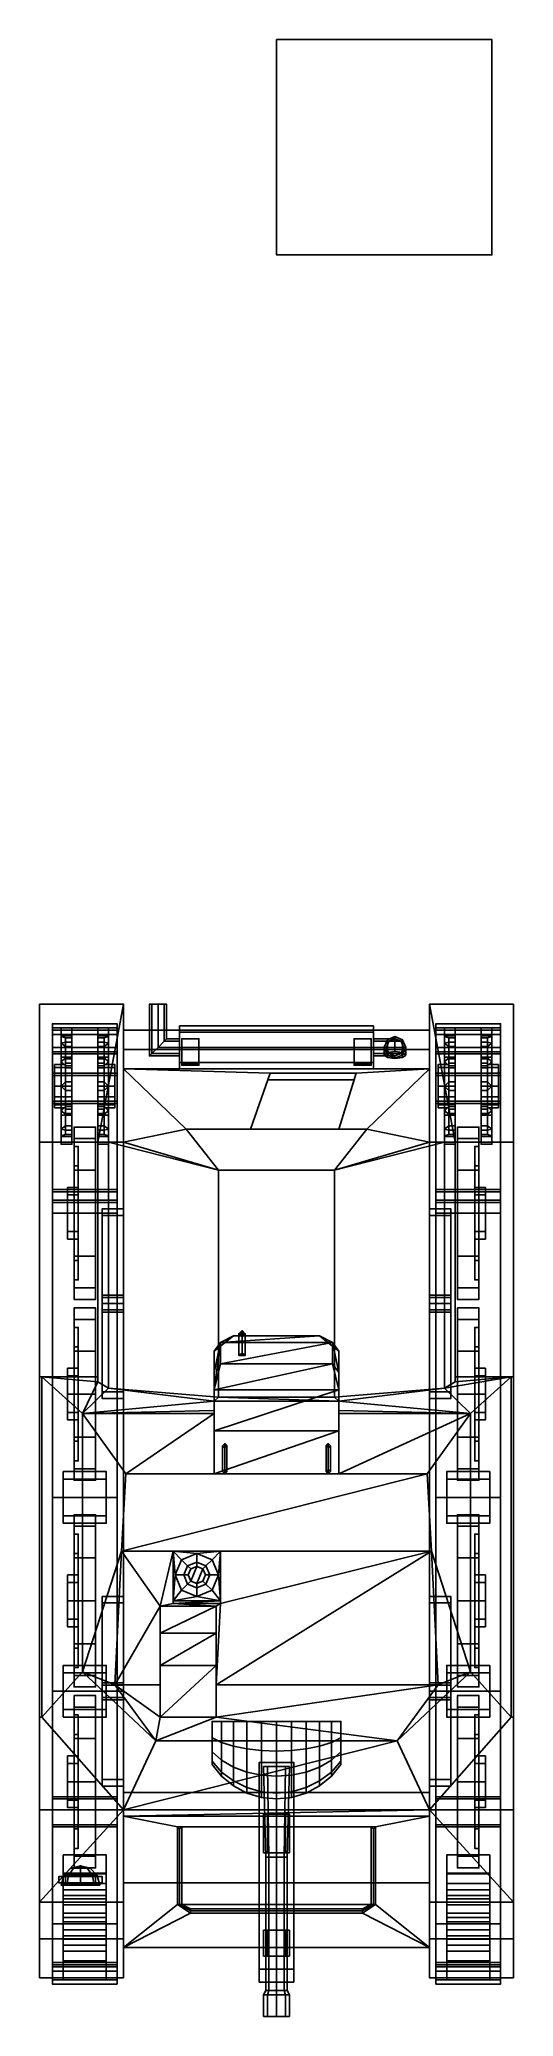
# Model space of a CAD drawing. Header units: millimetres. Extents: x -1.1 to 1.1, y -2.39 to 6.79.
import ezdxf

# ---------------------------------------------------------------- set-up
doc = ezdxf.new("R2010")
doc.units = ezdxf.units.MM
for name, color, linetype in [('fenders', 6, 'Continuous'), ('gun', 1, 'Continuous'), ('sleeve', 5, 'Continuous'), ('suspension', 5, 'Continuous'), ('tracks', 3, 'Continuous'), ('wheels', 2, 'Continuous')]:
    doc.layers.add(name, color=color, linetype=linetype)

msp = doc.modelspace()

# ---------------------------------------------------------------- linework, layer by layer
for points in [[(1, 6.79, 1), (1, 6.79), (0, 6.79), (0, 6.79, 1)], [(1, 6.79), (1, 5.79), (0, 5.79), (0, 6.79)], [(0, 6.79), (0, 5.79), (0, 5.79, 1), (0, 6.79, 1)], [(0, 6.79, 1), (0, 5.79, 1), (1, 5.79, 1), (1, 6.79, 1)], [(1, 5.79, 1), (1, 5.79), (1, 6.79), (1, 6.79, 1)], [(0, 5.79, 1), (0, 5.79), (1, 5.79), (1, 5.79, 1)], [(-0.59, 2.31, 1.09), (-0.5217, 2.31, 1.1183), (-0.51, 2.31, 1.09), (-0.5783, 2.31, 1.0617)], [(-0.5783, 2.31, 1.1183), (-0.55, 2.31, 1.13), (-0.5217, 2.31, 1.1183), (-0.59, 2.31, 1.09)], [(-0.59, 2.07, 1.09), (-0.5783, 2.0817, 1.1183), (-0.5783, 2.31, 1.1183), (-0.59, 2.31, 1.09)], [(-0.5783, 2.0817, 1.0617), (-0.59, 2.07, 1.09), (-0.59, 2.31, 1.09), (-0.5783, 2.31, 1.0617)], [(-0.5783, 2.31, 1.0617), (-0.51, 2.31, 1.09), (-0.5217, 2.31, 1.0617), (-0.55, 2.31, 1.05)], [(-0.5783, 2.0817, 1.1183), (-0.55, 2.11, 1.13), (-0.55, 2.31, 1.13), (-0.5783, 2.31, 1.1183)], [(-0.55, 2.11, 1.05), (-0.5783, 2.0817, 1.0617), (-0.5783, 2.31, 1.0617), (-0.55, 2.31, 1.05)], [(-0.5217, 2.1383, 1.0617), (-0.55, 2.11, 1.05), (-0.55, 2.31, 1.05), (-0.5217, 2.31, 1.0617)], [(-0.55, 2.11, 1.13), (-0.5217, 2.1383, 1.1183), (-0.5217, 2.31, 1.1183), (-0.55, 2.31, 1.13)], [(-0.51, 2.15, 1.09), (-0.5217, 2.1383, 1.0617), (-0.5217, 2.31, 1.0617), (-0.51, 2.31, 1.09)], [(-0.5217, 2.1383, 1.1183), (-0.51, 2.15, 1.09), (-0.51, 2.31, 1.09), (-0.5217, 2.31, 1.1183)], [(0.45, 2.21, 1.09), (0.45, 2.1807, 1.0193), (-0.45, 2.1807, 1.0193), (-0.45, 2.21, 1.09)], [(0.45, 2.1807, 1.1607), (0.45, 2.21, 1.09), (-0.45, 2.21, 1.09), (-0.45, 2.1807, 1.1607)], [(-0.45, 2.21, 1.09), (-0.45, 2.1807, 1.0193), (-0.45, 2.1383, 1.0617), (-0.45, 2.15, 1.09)], [(-0.45, 2.1807, 1.1607), (-0.45, 2.21, 1.09), (-0.45, 2.15, 1.09), (-0.45, 2.1383, 1.1183)], [(0.45, 2.1807, 1.0193), (0.45, 2.21, 1.09), (0.45, 2.15, 1.09), (0.45, 2.1383, 1.0617)], [(0.45, 2.21, 1.09), (0.45, 2.1807, 1.1607), (0.45, 2.1383, 1.1183), (0.45, 2.15, 1.09)], [(-0.71, 2.01, 1.05), (-0.71, 2.19, 0.42), (-0.71, -1.46, 1), (-0.71, 0.5689, 1.0497)], [(-0.71, 2.19, 0.42), (-0.71, 2.1, 0.33), (-0.71, -1.35, 0.33), (-0.71, -1.46, 1)], [(0.71, 2.01, 1.05), (0.71, 2.19, 0.42), (-0.71, 2.19, 0.42), (-0.71, 2.01, 1.05)], [(0.71, 2.19, 0.42), (0.71, 2.1, 0.33), (-0.71, 2.1, 0.33), (-0.71, 2.19, 0.42)], [(-0.5217, 2.1383, 1.1183), (-0.55, 2.11, 1.13), (-0.45, 2.11, 1.13), (-0.45, 2.1383, 1.1183)], [(-0.55, 2.11, 1.05), (-0.5217, 2.1383, 1.0617), (-0.45, 2.1383, 1.0617), (-0.45, 2.11, 1.05)], [(-0.51, 2.15, 1.09), (-0.5217, 2.1383, 1.1183), (-0.45, 2.1383, 1.1183), (-0.45, 2.15, 1.09)], [(-0.5217, 2.1383, 1.0617), (-0.51, 2.15, 1.09), (-0.45, 2.15, 1.09), (-0.45, 2.1383, 1.0617)], [(-0.45, 2.1807, 1.0193), (-0.45, 2.11, 0.99), (-0.45, 2.11, 1.05), (-0.45, 2.1383, 1.0617)], [(0.45, 2.1807, 1.0193), (0.45, 2.11, 0.99), (-0.45, 2.11, 0.99), (-0.45, 2.1807, 1.0193)], [(0.45, 2.11, 1.19), (0.45, 2.1807, 1.1607), (-0.45, 2.1807, 1.1607), (-0.45, 2.11, 1.19)], [(-0.45, 2.11, 1.19), (-0.45, 2.1807, 1.1607), (-0.45, 2.1383, 1.1183), (-0.45, 2.11, 1.13)], [(-0.44, 2.15, 0.99), (-0.44, 2.0271, 0.99), (-0.36, 2.0271, 0.99), (-0.36, 2.15, 0.99)], [(-0.36, 2.15, 0.96), (-0.36, 2.0357, 0.96), (-0.44, 2.0357, 0.96), (-0.44, 2.15, 0.96)], [(-0.44, 2.15, 0.96), (-0.44, 2.0357, 0.96), (-0.44, 2.0271, 0.99), (-0.44, 2.15, 0.99)], [(-0.36, 2.15, 0.99), (-0.36, 2.15, 0.96), (-0.44, 2.15, 0.96), (-0.44, 2.15, 0.99)], [(-0.36, 2.0271, 0.99), (-0.36, 2.0357, 0.96), (-0.36, 2.15, 0.96), (-0.36, 2.15, 0.99)], [(0.36, 2.15, 0.99), (0.36, 2.0271, 0.99), (0.44, 2.0271, 0.99), (0.44, 2.15, 0.99)], [(0.44, 2.15, 0.96), (0.44, 2.0357, 0.96), (0.36, 2.0357, 0.96), (0.36, 2.15, 0.96)], [(0.44, 2.15, 0.99), (0.44, 2.15, 0.96), (0.36, 2.15, 0.96), (0.36, 2.15, 0.99)], [(0.36, 2.15, 0.96), (0.36, 2.0357, 0.96), (0.36, 2.0271, 0.99), (0.36, 2.15, 0.99)], [(0.44, 2.0271, 0.99), (0.44, 2.0357, 0.96), (0.44, 2.15, 0.96), (0.44, 2.15, 0.99)], [(0.45, 2.11, 0.99), (0.45, 2.1807, 1.0193), (0.45, 2.1383, 1.0617), (0.45, 2.11, 1.05)], [(0.45, 2.1807, 1.1607), (0.45, 2.11, 1.19), (0.45, 2.11, 1.13), (0.45, 2.1383, 1.1183)], [(0.55, 2.15, 1.09), (0.5217, 2.1383, 1.0617), (0.45, 2.1383, 1.0617), (0.45, 2.15, 1.09)], [(0.5783, 2.1383, 1.1183), (0.55, 2.15, 1.09), (0.45, 2.15, 1.09), (0.45, 2.1383, 1.1183)], [(0.5217, 2.1383, 1.0617), (0.51, 2.11, 1.05), (0.45, 2.11, 1.05), (0.45, 2.1383, 1.0617)], [(0.59, 2.11, 1.13), (0.5783, 2.1383, 1.1183), (0.45, 2.1383, 1.1183), (0.45, 2.11, 1.13)], [(0.515, 2.1454, 0.8454), (0.5, 2.11, 0.86), (0.5, 2.11, 0.96), (0.515, 2.1454, 0.96)], [(0.515, 2.0856, 0.7856), (0.5, 2.0744, 0.8244), (0.5, 2.11, 0.86), (0.515, 2.1454, 0.8454)], [(0.5146, 2.1454, 0.96), (0.5003, 2.1103, 0.96), (0.51, 2.11, 0.96), (0.5217, 2.1383, 0.96)], [(0.51, 2.11, 1.05), (0.5217, 2.1383, 1.0617), (0.5217, 2.1383, 0.96), (0.51, 2.11, 0.96)], [(0.55, 2.0902, 0.7694), (0.515, 2.0856, 0.7856), (0.515, 2.1454, 0.8454), (0.55, 2.16, 0.8393)], [(0.55, 2.16, 0.96), (0.515, 2.1454, 0.96), (0.5217, 2.1383, 0.96), (0.55, 2.15, 0.96)], [(0.55, 2.16, 0.8393), (0.515, 2.1454, 0.8454), (0.515, 2.1454, 0.96), (0.55, 2.16, 0.96)], [(0.5217, 2.1383, 1.0617), (0.55, 2.15, 1.09), (0.55, 2.15, 0.96), (0.5217, 2.1383, 0.96)], [(0.585, 2.0856, 0.7856), (0.55, 2.0902, 0.7694), (0.55, 2.16, 0.8393), (0.585, 2.1454, 0.8454)], [(0.585, 2.1454, 0.8454), (0.55, 2.16, 0.8393), (0.55, 2.16, 0.96), (0.585, 2.1454, 0.96)], [(0.5854, 2.1454, 0.96), (0.5503, 2.1597, 0.96), (0.55, 2.15, 0.96), (0.5783, 2.1383, 0.96)], [(0.55, 2.15, 1.09), (0.5783, 2.1383, 1.1183), (0.5783, 2.1383, 0.96), (0.55, 2.15, 0.96)], [(0.6, 2.11, 0.96), (0.5854, 2.145, 0.96), (0.5783, 2.1383, 0.96), (0.59, 2.11, 0.96)], [(0.5783, 2.1383, 1.1183), (0.59, 2.11, 1.13), (0.59, 2.11, 0.96), (0.5783, 2.1383, 0.96)], [(0.6, 2.11, 0.86), (0.585, 2.1454, 0.8454), (0.585, 2.1454, 0.96), (0.6, 2.11, 0.96)], [(0.6, 2.0744, 0.8244), (0.585, 2.0856, 0.7856), (0.585, 2.1454, 0.8454), (0.6, 2.11, 0.86)], [(0.71, -1.46, 1), (0.71, 2.19, 0.42), (0.71, 2.01, 1.05), (0.71, 0.5689, 1.0497)], [(0.71, -1.35, 0.33), (0.71, 2.1, 0.33), (0.71, 2.19, 0.42), (0.71, -1.46, 1)], [(-0.71, -1.35, 0.33), (-0.71, 2.1, 0.33), (0.71, 2.1, 0.33), (0.71, -1.35, 0.33)], [(-0.59, 2.07, 1.09), (-0.5783, 2.0817, 1.0617), (-0.45, 2.0817, 1.0617), (-0.45, 2.07, 1.09)], [(-0.5783, 2.0817, 1.1183), (-0.59, 2.07, 1.09), (-0.45, 2.07, 1.09), (-0.45, 2.0817, 1.1183)], [(-0.5783, 2.0817, 1.0617), (-0.55, 2.11, 1.05), (-0.45, 2.11, 1.05), (-0.45, 2.0817, 1.0617)], [(-0.55, 2.11, 1.13), (-0.5783, 2.0817, 1.1183), (-0.45, 2.0817, 1.1183), (-0.45, 2.11, 1.13)], [(-0.45, 2.11, 0.99), (-0.45, 2.0393, 1.0193), (-0.45, 2.0817, 1.0617), (-0.45, 2.11, 1.05)], [(0.45, 2.11, 0.99), (0.45, 2.0393, 1.0193), (-0.45, 2.0393, 1.0193), (-0.45, 2.11, 0.99)], [(0.45, 2.0393, 1.1607), (0.45, 2.11, 1.19), (-0.45, 2.11, 1.19), (-0.45, 2.0393, 1.1607)], [(-0.45, 2.0393, 1.1607), (-0.45, 2.11, 1.19), (-0.45, 2.11, 1.13), (-0.45, 2.0817, 1.1183)], [(-0.45, 2.01, 1.09), (-0.45, 2.0393, 1.1607), (-0.45, 2.0817, 1.1183), (-0.45, 2.07, 1.09)], [(-0.45, 2.0393, 1.0193), (-0.45, 2.01, 1.09), (-0.45, 2.07, 1.09), (-0.45, 2.0817, 1.0617)], [(0.45, 2.0393, 1.0193), (0.45, 2.01, 1.09), (-0.45, 2.01, 1.09), (-0.45, 2.0393, 1.0193)], [(0.45, 2.01, 1.09), (0.45, 2.0393, 1.1607), (-0.45, 2.0393, 1.1607), (-0.45, 2.01, 1.09)], [(0.45, 2.0393, 1.0193), (0.45, 2.11, 0.99), (0.45, 2.11, 1.05), (0.45, 2.0817, 1.0617)], [(0.45, 2.11, 1.19), (0.45, 2.0393, 1.1607), (0.45, 2.0817, 1.1183), (0.45, 2.11, 1.13)], [(0.51, 2.11, 1.05), (0.5217, 2.0817, 1.0617), (0.45, 2.0817, 1.0617), (0.45, 2.11, 1.05)], [(0.5783, 2.0817, 1.1183), (0.59, 2.11, 1.13), (0.45, 2.11, 1.13), (0.45, 2.0817, 1.1183)], [(0.45, 2.0393, 1.1607), (0.45, 2.01, 1.09), (0.45, 2.07, 1.09), (0.45, 2.0817, 1.1183)], [(0.45, 2.01, 1.09), (0.45, 2.0393, 1.0193), (0.45, 2.0817, 1.0617), (0.45, 2.07, 1.09)], [(0.5217, 2.0817, 1.0617), (0.55, 2.07, 1.09), (0.45, 2.07, 1.09), (0.45, 2.0817, 1.0617)], [(0.55, 2.07, 1.09), (0.5783, 2.0817, 1.1183), (0.45, 2.0817, 1.1183), (0.45, 2.07, 1.09)], [(0.5, 2.11, 0.96), (0.5146, 2.075, 0.96), (0.5217, 2.0817, 0.96), (0.51, 2.11, 0.96)], [(0.5, 2.11, 0.86), (0.515, 2.0746, 0.8746), (0.515, 2.0746, 0.96), (0.5, 2.11, 0.96)], [(0.5, 2.0744, 0.8244), (0.515, 2.0633, 0.8633), (0.515, 2.0746, 0.8746), (0.5, 2.11, 0.86)], [(0.5217, 2.0817, 1.0617), (0.51, 2.11, 1.05), (0.51, 2.11, 0.96), (0.5217, 2.0817, 0.96)], [(0.5146, 2.0746, 0.96), (0.5497, 2.0603, 0.96), (0.55, 2.07, 0.96), (0.5217, 2.0817, 0.96)], [(0.515, 2.0746, 0.8746), (0.55, 2.06, 0.8807), (0.55, 2.06, 0.96), (0.515, 2.0746, 0.96)], [(0.515, 2.0633, 0.8633), (0.55, 2.0587, 0.8794), (0.55, 2.06, 0.8807), (0.515, 2.0746, 0.8746)], [(0.55, 2.07, 1.09), (0.5217, 2.0817, 1.0617), (0.5217, 2.0817, 0.96), (0.55, 2.07, 0.96)], [(0.5783, 2.0817, 1.1183), (0.55, 2.07, 1.09), (0.55, 2.07, 0.96), (0.5783, 2.0817, 0.96)], [(0.55, 2.06, 0.96), (0.585, 2.0746, 0.96), (0.5783, 2.0817, 0.96), (0.55, 2.07, 0.96)], [(0.55, 2.06, 0.8807), (0.585, 2.0746, 0.8746), (0.585, 2.0746, 0.96), (0.55, 2.06, 0.96)], [(0.55, 2.0587, 0.8794), (0.585, 2.0633, 0.8633), (0.585, 2.0746, 0.8746), (0.55, 2.06, 0.8807)], [(0.59, 2.11, 1.13), (0.5783, 2.0817, 1.1183), (0.5783, 2.0817, 0.96), (0.59, 2.11, 0.96)], [(0.5854, 2.0746, 0.96), (0.5997, 2.1097, 0.96), (0.59, 2.11, 0.96), (0.5783, 2.0817, 0.96)], [(0.585, 2.0746, 0.8746), (0.6, 2.11, 0.86), (0.6, 2.11, 0.96), (0.585, 2.0746, 0.96)], [(0.585, 2.0633, 0.8633), (0.6, 2.0744, 0.8244), (0.6, 2.11, 0.86), (0.585, 2.0746, 0.8746)], [(-0.12, 1.73, 1.24), (-0.03, 1.99, 1.0636), (-0.71, 2.01, 1.05), (-0.42, 1.73, 1.24)], [(0.37, 1.99, 1.0636), (0.71, 2.01, 1.05), (-0.71, 2.01, 1.05), (-0.03, 1.99, 1.0636)], [(-0.71, 2.01, 1.05), (-0.71, 2.01, 1.05), (-0.71, 1.67, 1.2), (-0.42, 1.73, 1.24)], [(-0.71, 2.01, 1.05), (-0.71, 2.01, 1.05), (-0.71, 1.67, 1.05), (-0.71, 1.67, 1.2)], [(-0.12, 1.73, 1.24), (-0.0404, 1.96, 1.22), (-0.03, 1.99, 1.1), (-0.03, 1.99, 1.0636)], [(0.29, 1.73, 1.24), (0.3608, 1.96, 1.22), (-0.0404, 1.96, 1.22), (-0.12, 1.73, 1.24)], [(0.3608, 1.96, 1.22), (0.37, 1.99, 1.1), (-0.03, 1.99, 1.1), (-0.0404, 1.96, 1.22)], [(0.37, 1.99, 1.1), (0.37, 1.99, 1.0636), (-0.03, 1.99, 1.0636), (-0.03, 1.99, 1.1)], [(0.42, 1.73, 1.24), (0.71, 2.01, 1.05), (0.37, 1.99, 1.0636), (0.29, 1.73, 1.24)], [(0.37, 1.99, 1.0636), (0.37, 1.99, 1.1), (0.3608, 1.96, 1.22), (0.29, 1.73, 1.24)], [(0.71, 1.67, 1.2), (0.71, 2.01, 1.05), (0.71, 2.01, 1.05), (0.42, 1.73, 1.24)], [(0.71, 1.67, 1.05), (0.71, 2.01, 1.05), (0.71, 2.01, 1.05), (0.71, 1.67, 1.2)], [(-0.83, 1.67, 1.09), (-0.71, 1.67, 1.09), (-0.71, 1.67, 0.97), (-0.83, 1.67, 0.97)], [(-0.83, 0.5577, 1.09), (-0.83, 1.67, 1.09), (-0.83, 1.67, 0.97), (-0.83, 0.58, 1.01)], [(-0.78, 1.67, 1.2), (-0.71, 1.67, 1.2), (-0.71, 1.67, 1.05), (-0.83, 1.67, 1.09)], [(-0.78, 0.527, 1.2), (-0.78, 1.67, 1.2), (-0.83, 1.67, 1.09), (-0.83, 0.5577, 1.09)], [(-0.27, 1.54, 1.35), (-0.71, 1.67, 1.2), (-0.71, 1.67, 1.2), (-0.78, 1.67, 1.2)], [(-0.27, 0.4852, 1.35), (-0.27, 1.54, 1.35), (-0.78, 1.67, 1.2), (-0.78, 0.527, 1.2)], [(-0.71, 1.67, 1.2), (-0.71, 1.67, 1.2), (-0.27, 1.54, 1.35), (-0.42, 1.73, 1.24)], [(0.27, 1.54, 1.35), (0.42, 1.73, 1.24), (-0.42, 1.73, 1.24), (-0.27, 1.54, 1.35)], [(0.71, 1.67, 1.2), (0.42, 1.73, 1.24), (0.42, 1.73, 1.24), (0.27, 1.54, 1.35)], [(0.78, 1.67, 1.2), (0.71, 1.67, 1.2), (0.71, 1.67, 1.2), (0.27, 1.54, 1.35)], [(0.78, 0.527, 1.2), (0.78, 1.67, 1.2), (0.27, 1.54, 1.35), (0.27, 0.4852, 1.35)], [(0.83, 1.67, 0.97), (0.71, 1.67, 0.97), (0.71, 1.67, 1.09), (0.83, 1.67, 1.09)], [(0.83, 1.67, 1.09), (0.71, 1.67, 1.05), (0.71, 1.67, 1.2), (0.78, 1.67, 1.2)], [(0.83, 0.5577, 1.09), (0.83, 1.67, 1.09), (0.78, 1.67, 1.2), (0.78, 0.527, 1.2)], [(0.83, 0.58, 1.01), (0.83, 1.67, 0.97), (0.83, 1.67, 1.09), (0.83, 0.5577, 1.09)], [(0.27, 0.4852, 1.35), (0.27, 1.54, 1.35), (-0.27, 1.54, 1.35), (-0.27, 0.4852, 1.35)], [(-0.26, 0.739, 1.57), (-0.2, 0.77, 1.47), (-0.29, 0.7, 1.45), (-0.26, 0.739, 1.57)], [(-0.26, 0.739, 1.57), (-0.29, 0.6, 1.6), (-0.29, 0.52, 1.89), (-0.26, 0.739, 1.57)], [(-0.29, 0.52, 1.89), (-0.26, 0.64, 1.89), (-0.26, 0.739, 1.57), (-0.29, 0.52, 1.89)], [(-0.26, 0.739, 1.57), (-0.29, 0.7, 1.45), (-0.29, 0.6, 1.6), (-0.26, 0.739, 1.57)], [(0.2, 0.77, 1.47), (-0.2, 0.77, 1.47), (-0.26, 0.739, 1.57), (0.2, 0.77, 1.47)], [(0.2, 0.77, 1.47), (-0.26, 0.739, 1.57), (0.26, 0.739, 1.57), (0.2, 0.77, 1.47)], [(0.26, 0.739, 1.57), (-0.26, 0.64, 1.89), (0.26, 0.64, 1.89), (0.26, 0.739, 1.57)], [(0.26, 0.739, 1.57), (-0.26, 0.739, 1.57), (-0.26, 0.64, 1.89), (0.26, 0.739, 1.57)], [(-0.175, 0.78, 1.9), (-0.16, 0.765, 1.9), (-0.145, 0.78, 1.9), (-0.16, 0.795, 1.9)], [(-0.16, 0.795, 1.69), (-0.175, 0.78, 1.69), (-0.175, 0.78, 1.9), (-0.16, 0.795, 1.9)], [(-0.175, 0.78, 1.73), (-0.16, 0.765, 1.715), (-0.16, 0.69, 1.715), (-0.175, 0.68, 1.73)], [(-0.16, 0.765, 1.745), (-0.175, 0.78, 1.73), (-0.175, 0.68, 1.73), (-0.16, 0.68, 1.745)], [(-0.175, 0.78, 1.69), (-0.16, 0.765, 1.69), (-0.16, 0.765, 1.9), (-0.175, 0.78, 1.9)], [(-0.16, 0.79, 1.9), (-0.1687, 0.775, 1.9), (-0.16, 0.78, 2.9)], [(-0.1687, 0.775, 1.9), (-0.1513, 0.775, 1.9), (-0.16, 0.78, 2.9)], [(-0.145, 0.78, 1.69), (-0.16, 0.795, 1.69), (-0.16, 0.795, 1.9), (-0.145, 0.78, 1.9)], [(-0.1513, 0.775, 1.9), (-0.16, 0.79, 1.9), (-0.16, 0.78, 2.9)], [(-0.145, 0.78, 1.73), (-0.16, 0.765, 1.745), (-0.16, 0.68, 1.745), (-0.145, 0.68, 1.73)], [(-0.16, 0.765, 1.715), (-0.145, 0.78, 1.73), (-0.145, 0.68, 1.73), (-0.16, 0.69, 1.715)], [(-0.16, 0.765, 1.69), (-0.145, 0.78, 1.69), (-0.145, 0.78, 1.9), (-0.16, 0.765, 1.9)], [(0.26, 0.739, 1.57), (0.29, 0.7, 1.45), (0.2, 0.77, 1.47), (0.26, 0.739, 1.57)], [(0.26, 0.64, 1.89), (0.29, 0.6, 1.6), (0.26, 0.739, 1.57), (0.26, 0.64, 1.89)], [(0.29, 0.6, 1.6), (0.29, 0.7, 1.45), (0.26, 0.739, 1.57), (0.29, 0.6, 1.6)], [(-0.29, 0.4668, 1.4163), (-0.29, 0.4233, 1.5721), (-0.29, 0.7, 1.45), (-0.29, 0.4668, 1.4163)], [(-0.29, 0.7, 1.45), (-0.29, 0.4233, 1.5721), (-0.29, 0.6, 1.6), (-0.29, 0.7, 1.45)], [(0.29, 0.4233, 1.5721), (0.29, 0.4668, 1.4163), (0.29, 0.7, 1.45), (0.29, 0.4233, 1.5721)], [(0.29, 0.4233, 1.5721), (0.29, 0.7, 1.45), (0.29, 0.6, 1.6), (0.29, 0.4233, 1.5721)], [(-0.9, -0.79, 1.65), (-0.9, 0.41, 1.62), (-1.09, 0.58, 1.01), (-1.09, -1, 1.07)], [(-0.9, 0.41, 1.62), (-0.83, 0.5577, 1.09), (-1.09, 0.58, 1.01), (-0.9, 0.41, 1.62)], [(-0.83, 0.5577, 1.09), (-0.83, 0.58, 1.01), (-1.09, 0.58, 1.01), (-0.83, 0.5577, 1.09)], [(-0.9, 0.41, 1.62), (-0.78, 0.527, 1.2), (-0.83, 0.5577, 1.09), (-0.9, 0.41, 1.62)], [(-0.71, -1.46, 1), (-0.71, 0.5577, 1.0899), (-0.71, 0.5689, 1.0497)], [(-0.71, -1.46, 1), (-0.71, -1.4298, 1.09), (-0.71, 0.5577, 1.0899)], [(-0.29, 0.52, 1.89), (0.26, 0.64, 1.89), (-0.26, 0.64, 1.89), (-0.29, 0.52, 1.89)], [(-0.29, 0.52, 1.89), (0.29, 0.52, 1.89), (0.26, 0.64, 1.89), (-0.29, 0.52, 1.89)], [(-0.29, 0.41, 1.62), (-0.29, 0.52, 1.89), (-0.29, 0.6, 1.6), (-0.29, 0.41, 1.62)], [(-0.29, 0.4233, 1.5721), (-0.29, 0.41, 1.62), (-0.29, 0.6, 1.6), (-0.29, 0.4233, 1.5721)], [(0.26, 0.64, 1.89), (0.29, 0.52, 1.89), (0.29, 0.6, 1.6), (0.26, 0.64, 1.89)], [(0.29, 0.52, 1.89), (0.29, 0.41, 1.62), (0.29, 0.6, 1.6), (0.29, 0.52, 1.89)], [(0.29, 0.41, 1.62), (0.29, 0.4233, 1.5721), (0.29, 0.6, 1.6), (0.29, 0.41, 1.62)], [(0.71, -1.46, 1), (0.71, 0.5689, 1.0497), (0.71, 0.5577, 1.0899), (0.71, -1.46, 1)], [(0.71, -1.46, 1), (0.71, 0.5577, 1.0899), (0.71, -1.4298, 1.09), (0.71, -1.46, 1)], [(0.9, 0.41, 1.62), (1.09, 0.58, 1.01), (0.78, 0.527, 1.2), (0.9, 0.41, 1.62)], [(1.09, 0.58, 1.01), (0.83, 0.5577, 1.09), (0.78, 0.527, 1.2), (1.09, 0.58, 1.01)], [(1.09, 0.58, 1.01), (0.83, 0.58, 1.01), (0.83, 0.5577, 1.09), (1.09, 0.58, 1.01)], [(1.09, -1, 1.07), (1.09, 0.58, 1.01), (0.9, 0.41, 1.62), (0.9, -0.79, 1.65)], [(-0.9, 0.41, 1.62), (-0.29, 0.4668, 1.4163), (-0.78, 0.527, 1.2), (-0.9, 0.41, 1.62)], [(-0.9, 0.41, 1.62), (-0.29, 0.4233, 1.5721), (-0.29, 0.4668, 1.4163), (-0.9, 0.41, 1.62)], [(-0.29, 0.4668, 1.4163), (-0.27, 0.4852, 1.35), (-0.78, 0.527, 1.2), (-0.29, 0.4668, 1.4163)], [(-0.29, 0.33, 1.89), (0.29, 0.52, 1.89), (-0.29, 0.52, 1.89), (-0.29, 0.33, 1.89)], [(-0.29, 0.33, 1.89), (0.29, 0.33, 1.89), (0.29, 0.52, 1.89), (-0.29, 0.33, 1.89)], [(-0.29, 0.13, 1.89), (-0.29, 0.52, 1.89), (-0.29, 0.41, 1.62), (-0.29, 0.13, 1.89)], [(-0.29, 0.4668, 1.4163), (0.29, 0.4668, 1.4163), (-0.27, 0.4852, 1.35), (-0.29, 0.4668, 1.4163)], [(-0.27, 0.4852, 1.35), (0.29, 0.4668, 1.4163), (0.27, 0.4852, 1.35), (-0.27, 0.4852, 1.35)], [(0.29, 0.4668, 1.4163), (0.78, 0.527, 1.2), (0.27, 0.4852, 1.35), (0.29, 0.4668, 1.4163)], [(0.9, 0.41, 1.62), (0.78, 0.527, 1.2), (0.29, 0.4668, 1.4163), (0.9, 0.41, 1.62)], [(0.29, 0.52, 1.89), (0.29, 0.13, 1.89), (0.29, 0.41, 1.62), (0.29, 0.52, 1.89)], [(0.9, 0.41, 1.62), (0.29, 0.4668, 1.4163), (0.29, 0.4233, 1.5721), (0.9, 0.41, 1.62)], [(-0.9, 0.41, 1.62), (-0.29, 0.41, 1.62), (-0.29, 0.4233, 1.5721), (-0.9, 0.41, 1.62)], [(-0.29, 0.41, 1.62), (-0.9, 0.41, 1.62), (-0.7, 0.13, 1.89), (-0.29, 0.41, 1.62)], [(-0.72, -0.23, 1.89), (-0.7, 0.13, 1.89), (-0.9, 0.41, 1.62), (-0.9, -0.79, 1.65)], [(-0.29, 0.41, 1.62), (-0.7, 0.13, 1.89), (-0.29, 0.13, 1.89), (-0.29, 0.41, 1.62)], [(0.9, 0.41, 1.62), (0.29, 0.4233, 1.5721), (0.29, 0.41, 1.62), (0.9, 0.41, 1.62)], [(0.9, 0.41, 1.62), (0.29, 0.41, 1.62), (0.29, 0.13, 1.89), (0.9, 0.41, 1.62)], [(0.9, 0.41, 1.62), (0.29, 0.13, 1.89), (0.7, 0.13, 1.89), (0.9, 0.41, 1.62)], [(0.9, -0.79, 1.65), (0.9, 0.41, 1.62), (0.7, 0.13, 1.89), (0.72, -0.23, 1.89)], [(-0.29, 0.13, 1.91), (0.29, 0.13, 1.91), (0.29, 0.33, 1.91), (-0.29, 0.13, 1.91)], [(-0.29, 0.13, 1.91), (0.29, 0.33, 1.91), (-0.29, 0.33, 1.91), (-0.29, 0.13, 1.91)], [(-0.29, 0.33, 1.89), (0.29, 0.33, 1.91), (0.29, 0.33, 1.89), (-0.29, 0.33, 1.89)], [(-0.29, 0.33, 1.89), (-0.29, 0.33, 1.91), (0.29, 0.33, 1.91), (-0.29, 0.33, 1.89)], [(-0.29, 0.13, 1.89), (-0.29, 0.33, 1.91), (-0.29, 0.33, 1.89), (-0.29, 0.13, 1.89)], [(-0.29, 0.13, 1.89), (-0.29, 0.13, 1.91), (-0.29, 0.33, 1.91), (-0.29, 0.13, 1.89)], [(0.29, 0.33, 1.91), (0.29, 0.13, 1.91), (0.29, 0.13, 1.89), (0.29, 0.33, 1.89)], [(-0.24, 0.27, 1.91), (-0.25, 0.26, 1.91), (-0.25, 0.26, 1.96), (-0.24, 0.27, 1.97)], [(-0.24, 0.27, 1.97), (-0.25, 0.26, 1.96), (-0.25, 0.14, 1.96), (-0.24, 0.13, 1.97)], [(-0.25, 0.26, 1.91), (-0.24, 0.25, 1.91), (-0.24, 0.25, 1.95), (-0.25, 0.26, 1.96)], [(-0.25, 0.26, 1.96), (-0.24, 0.25, 1.95), (-0.24, 0.15, 1.95), (-0.25, 0.14, 1.96)], [(-0.23, 0.26, 1.91), (-0.24, 0.27, 1.91), (-0.24, 0.27, 1.97), (-0.23, 0.26, 1.96)], [(-0.23, 0.26, 1.96), (-0.24, 0.27, 1.97), (-0.24, 0.13, 1.97), (-0.23, 0.14, 1.96)], [(-0.24, 0.25, 1.91), (-0.23, 0.26, 1.91), (-0.23, 0.26, 1.96), (-0.24, 0.25, 1.95)], [(-0.24, 0.25, 1.95), (-0.23, 0.26, 1.96), (-0.23, 0.14, 1.96), (-0.24, 0.15, 1.95)], [(0.24, 0.27, 1.91), (0.23, 0.26, 1.91), (0.23, 0.26, 1.96), (0.24, 0.27, 1.97)], [(0.24, 0.27, 1.97), (0.23, 0.26, 1.96), (0.23, 0.14, 1.96), (0.24, 0.13, 1.97)], [(0.23, 0.26, 1.91), (0.24, 0.25, 1.91), (0.24, 0.25, 1.95), (0.23, 0.26, 1.96)], [(0.23, 0.26, 1.96), (0.24, 0.25, 1.95), (0.24, 0.15, 1.95), (0.23, 0.14, 1.96)], [(0.25, 0.26, 1.91), (0.24, 0.27, 1.91), (0.24, 0.27, 1.97), (0.25, 0.26, 1.96)], [(0.25, 0.26, 1.96), (0.24, 0.27, 1.97), (0.24, 0.13, 1.97), (0.25, 0.14, 1.96)], [(0.24, 0.25, 1.91), (0.25, 0.26, 1.91), (0.25, 0.26, 1.96), (0.24, 0.25, 1.95)], [(0.24, 0.25, 1.95), (0.25, 0.26, 1.96), (0.25, 0.14, 1.96), (0.24, 0.15, 1.95)], [(-0.72, -0.23, 1.91), (0.72, -0.23, 1.91), (0.7, 0.13, 1.91), (-0.72, -0.23, 1.91)], [(-0.72, -0.23, 1.91), (0.7, 0.13, 1.91), (-0.7, 0.13, 1.91), (-0.72, -0.23, 1.91)], [(-0.72, -0.23, 1.91), (-0.7, 0.13, 1.91), (-0.7, 0.13, 1.89), (-0.72, -0.23, 1.89)], [(-0.29, 0.13, 1.89), (-0.7, 0.13, 1.91), (-0.29, 0.13, 1.91), (-0.29, 0.13, 1.89)], [(-0.29, 0.13, 1.89), (-0.7, 0.13, 1.89), (-0.7, 0.13, 1.91), (-0.29, 0.13, 1.89)], [(-0.24, 0.15, 1.91), (-0.25, 0.14, 1.91), (-0.25, 0.14, 1.96), (-0.24, 0.15, 1.95)], [(-0.25, 0.14, 1.91), (-0.24, 0.13, 1.91), (-0.24, 0.13, 1.97), (-0.25, 0.14, 1.96)], [(-0.23, 0.14, 1.91), (-0.24, 0.15, 1.91), (-0.24, 0.15, 1.95), (-0.23, 0.14, 1.96)], [(-0.24, 0.13, 1.91), (-0.23, 0.14, 1.91), (-0.23, 0.14, 1.96), (-0.24, 0.13, 1.97)], [(0.24, 0.15, 1.91), (0.23, 0.14, 1.91), (0.23, 0.14, 1.96), (0.24, 0.15, 1.95)], [(0.23, 0.14, 1.91), (0.24, 0.13, 1.91), (0.24, 0.13, 1.97), (0.23, 0.14, 1.96)], [(0.25, 0.14, 1.91), (0.24, 0.15, 1.91), (0.24, 0.15, 1.95), (0.25, 0.14, 1.96)], [(0.24, 0.13, 1.91), (0.25, 0.14, 1.91), (0.25, 0.14, 1.96), (0.24, 0.13, 1.97)], [(0.7, 0.13, 1.89), (0.29, 0.13, 1.89), (0.29, 0.13, 1.91), (0.7, 0.13, 1.89)], [(0.7, 0.13, 1.89), (0.29, 0.13, 1.91), (0.7, 0.13, 1.91), (0.7, 0.13, 1.89)], [(0.7, 0.13, 1.91), (0.72, -0.23, 1.91), (0.72, -0.23, 1.89), (0.7, 0.13, 1.89)], [(-0.75, -0.85, 1.79), (-0.72, -0.23, 1.89), (-0.9, -0.79, 1.65), (-0.75, -0.85, 1.79)], [(-0.54, -0.484, 1.849), (-0.72, -0.23, 1.89), (-0.75, -0.85, 1.79), (-0.54, -0.484, 1.849)], [(-0.48, -0.23, 1.89), (-0.72, -0.23, 1.89), (-0.54, -0.484, 1.849), (-0.48, -0.23, 1.89)], [(0.72, -0.23, 1.91), (-0.72, -0.23, 1.91), (-0.72, -0.23, 1.89), (0.72, -0.23, 1.89)], [(-0.48, -0.4731, 1.8508), (-0.48, -0.23, 1.89), (-0.54, -0.484, 1.849), (-0.48, -0.4731, 1.8508)], [(-0.48, -0.4731, 1.8508), (-0.48, -0.46, 1.89), (-0.48, -0.23, 1.89), (-0.48, -0.4731, 1.8508)], [(-0.48, -0.46, 1.89), (-0.47, -0.34, 1.89), (-0.48, -0.23, 1.89), (-0.48, -0.46, 1.89)], [(-0.47, -0.34, 1.89), (-0.4407, -0.2693, 1.89), (-0.48, -0.23, 1.89), (-0.47, -0.34, 1.89)], [(-0.4407, -0.2693, 1.89), (-0.37, -0.24, 1.89), (-0.48, -0.23, 1.89), (-0.4407, -0.2693, 1.89)], [(-0.37, -0.24, 1.89), (-0.26, -0.23, 1.89), (-0.48, -0.23, 1.89), (-0.37, -0.24, 1.89)], [(-0.4407, -0.2693, 1.89), (-0.47, -0.34, 1.89), (-0.43, -0.34, 1.94), (-0.4124, -0.2976, 1.94)], [(-0.37, -0.24, 1.89), (-0.4407, -0.2693, 1.89), (-0.4124, -0.2976, 1.94), (-0.37, -0.28, 1.94)], [(-0.2993, -0.2693, 1.89), (-0.26, -0.23, 1.89), (-0.37, -0.24, 1.89), (-0.2993, -0.2693, 1.89)], [(-0.2993, -0.2693, 1.89), (-0.37, -0.24, 1.89), (-0.37, -0.28, 1.94), (-0.3276, -0.2976, 1.94)], [(-0.27, -0.34, 1.89), (-0.2993, -0.2693, 1.89), (-0.3276, -0.2976, 1.94), (-0.31, -0.34, 1.94)], [(-0.27, -0.34, 1.89), (-0.26, -0.23, 1.89), (-0.2993, -0.2693, 1.89), (-0.27, -0.34, 1.89)], [(0.72, -0.23, 1.89), (-0.28, -0.85, 1.79), (0.75, -0.85, 1.79), (0.72, -0.23, 1.89)], [(0.72, -0.23, 1.89), (-0.26, -0.4731, 1.8508), (-0.28, -0.85, 1.79), (0.72, -0.23, 1.89)], [(-0.26, -0.46, 1.89), (-0.26, -0.23, 1.89), (-0.27, -0.34, 1.89), (-0.26, -0.46, 1.89)], [(0.72, -0.23, 1.89), (-0.26, -0.23, 1.89), (-0.26, -0.4731, 1.8508), (0.72, -0.23, 1.89)], [(-0.26, -0.4731, 1.8508), (-0.26, -0.23, 1.89), (-0.26, -0.46, 1.89), (-0.26, -0.4731, 1.8508)], [(0.75, -0.85, 1.79), (0.9, -0.79, 1.65), (0.72, -0.23, 1.89)], [(-0.48, -0.46, 1.89), (-0.4407, -0.4107, 1.89), (-0.47, -0.34, 1.89), (-0.48, -0.46, 1.89)], [(-0.47, -0.34, 1.89), (-0.4407, -0.4107, 1.89), (-0.4124, -0.3824, 1.94), (-0.43, -0.34, 1.94)], [(-0.4124, -0.2976, 1.94), (-0.43, -0.34, 1.94), (-0.43, -0.34, 1.97), (-0.4124, -0.2976, 1.97)], [(-0.4124, -0.2976, 2.14), (-0.43, -0.34, 2.14), (-0.43, -0.34, 2.22), (-0.4124, -0.2976, 2.22)], [(-0.3983, -0.3117, 2.12), (-0.41, -0.34, 2.12), (-0.43, -0.34, 2.14), (-0.4124, -0.2976, 2.14)], [(-0.4124, -0.2976, 1.97), (-0.43, -0.34, 1.97), (-0.41, -0.34, 1.99), (-0.3983, -0.3117, 1.99)], [(-0.41, -0.34, 2.24), (-0.3983, -0.3117, 2.24), (-0.4124, -0.2976, 2.22), (-0.43, -0.34, 2.22)], [(-0.43, -0.34, 1.94), (-0.4124, -0.3824, 1.94), (-0.4124, -0.3824, 1.97), (-0.43, -0.34, 1.97)], [(-0.43, -0.34, 2.14), (-0.4124, -0.3824, 2.14), (-0.4124, -0.3824, 2.22), (-0.43, -0.34, 2.22)], [(-0.41, -0.34, 2.12), (-0.3983, -0.3683, 2.12), (-0.4124, -0.3824, 2.14), (-0.43, -0.34, 2.14)], [(-0.43, -0.34, 1.97), (-0.4124, -0.3824, 1.97), (-0.3983, -0.3683, 1.99), (-0.41, -0.34, 1.99)], [(-0.3983, -0.3683, 2.24), (-0.41, -0.34, 2.24), (-0.43, -0.34, 2.22), (-0.4124, -0.3824, 2.22)], [(-0.37, -0.28, 1.94), (-0.4124, -0.2976, 1.94), (-0.4124, -0.2976, 1.97), (-0.37, -0.28, 1.97)], [(-0.37, -0.28, 2.14), (-0.4124, -0.2976, 2.14), (-0.4124, -0.2976, 2.22), (-0.37, -0.28, 2.22)], [(-0.37, -0.3, 2.12), (-0.3983, -0.3117, 2.12), (-0.4124, -0.2976, 2.14), (-0.37, -0.28, 2.14)], [(-0.37, -0.28, 1.97), (-0.4124, -0.2976, 1.97), (-0.3983, -0.3117, 1.99), (-0.37, -0.3, 1.99)], [(-0.3983, -0.3117, 2.24), (-0.37, -0.3, 2.24), (-0.37, -0.28, 2.22), (-0.4124, -0.2976, 2.22)], [(-0.37, -0.3, 2.24), (-0.3983, -0.3117, 2.24), (-0.41, -0.34, 2.24), (-0.3983, -0.3683, 2.24)], [(-0.3983, -0.3117, 1.99), (-0.41, -0.34, 1.99), (-0.41, -0.34, 2.12), (-0.3983, -0.3117, 2.12)], [(-0.41, -0.34, 1.99), (-0.3983, -0.3683, 1.99), (-0.3983, -0.3683, 2.12), (-0.41, -0.34, 2.12)], [(-0.37, -0.3, 1.99), (-0.3983, -0.3117, 1.99), (-0.3983, -0.3117, 2.12), (-0.37, -0.3, 2.12)], [(-0.3417, -0.3117, 2.24), (-0.37, -0.3, 2.24), (-0.3983, -0.3683, 2.24), (-0.37, -0.38, 2.24)], [(-0.3276, -0.2976, 1.94), (-0.37, -0.28, 1.94), (-0.37, -0.28, 1.97), (-0.3276, -0.2976, 1.97)], [(-0.3276, -0.2976, 2.14), (-0.37, -0.28, 2.14), (-0.37, -0.28, 2.22), (-0.3276, -0.2976, 2.22)], [(-0.3417, -0.3117, 2.12), (-0.37, -0.3, 2.12), (-0.37, -0.28, 2.14), (-0.3276, -0.2976, 2.14)], [(-0.3276, -0.2976, 1.97), (-0.37, -0.28, 1.97), (-0.37, -0.3, 1.99), (-0.3417, -0.3117, 1.99)], [(-0.37, -0.3, 2.24), (-0.3417, -0.3117, 2.24), (-0.3276, -0.2976, 2.22), (-0.37, -0.28, 2.22)], [(-0.3417, -0.3117, 1.99), (-0.37, -0.3, 1.99), (-0.37, -0.3, 2.12), (-0.3417, -0.3117, 2.12)], [(-0.33, -0.34, 2.24), (-0.3417, -0.3117, 2.24), (-0.37, -0.38, 2.24), (-0.3417, -0.3683, 2.24)], [(-0.33, -0.34, 2.12), (-0.3417, -0.3117, 2.12), (-0.3276, -0.2976, 2.14), (-0.31, -0.34, 2.14)], [(-0.31, -0.34, 1.97), (-0.3276, -0.2976, 1.97), (-0.3417, -0.3117, 1.99), (-0.33, -0.34, 1.99)], [(-0.3417, -0.3117, 2.24), (-0.33, -0.34, 2.24), (-0.31, -0.34, 2.22), (-0.3276, -0.2976, 2.22)], [(-0.33, -0.34, 1.99), (-0.3417, -0.3117, 1.99), (-0.3417, -0.3117, 2.12), (-0.33, -0.34, 2.12)], [(-0.3417, -0.3683, 2.12), (-0.33, -0.34, 2.12), (-0.31, -0.34, 2.14), (-0.3276, -0.3824, 2.14)], [(-0.3417, -0.3683, 1.99), (-0.33, -0.34, 1.99), (-0.33, -0.34, 2.12), (-0.3417, -0.3683, 2.12)], [(-0.3276, -0.3824, 1.97), (-0.31, -0.34, 1.97), (-0.33, -0.34, 1.99), (-0.3417, -0.3683, 1.99)], [(-0.33, -0.34, 2.24), (-0.3417, -0.3683, 2.24), (-0.3276, -0.3824, 2.22), (-0.31, -0.34, 2.22)], [(-0.31, -0.34, 1.94), (-0.3276, -0.2976, 1.94), (-0.3276, -0.2976, 1.97), (-0.31, -0.34, 1.97)], [(-0.31, -0.34, 2.14), (-0.3276, -0.2976, 2.14), (-0.3276, -0.2976, 2.22), (-0.31, -0.34, 2.22)], [(-0.3276, -0.3824, 1.94), (-0.31, -0.34, 1.94), (-0.31, -0.34, 1.97), (-0.3276, -0.3824, 1.97)], [(-0.2993, -0.4107, 1.89), (-0.27, -0.34, 1.89), (-0.31, -0.34, 1.94), (-0.3276, -0.3824, 1.94)], [(-0.3276, -0.3824, 2.14), (-0.31, -0.34, 2.14), (-0.31, -0.34, 2.22), (-0.3276, -0.3824, 2.22)], [(-0.26, -0.46, 1.89), (-0.27, -0.34, 1.89), (-0.2993, -0.4107, 1.89), (-0.26, -0.46, 1.89)], [(-0.48, -0.46, 1.89), (-0.37, -0.44, 1.89), (-0.4407, -0.4107, 1.89), (-0.48, -0.46, 1.89)], [(-0.48, -0.46, 1.89), (-0.26, -0.46, 1.89), (-0.37, -0.44, 1.89), (-0.48, -0.46, 1.89)], [(-0.4407, -0.4107, 1.89), (-0.37, -0.44, 1.89), (-0.37, -0.4, 1.94), (-0.4124, -0.3824, 1.94)], [(-0.3983, -0.3683, 2.12), (-0.37, -0.38, 2.12), (-0.37, -0.4, 2.14), (-0.4124, -0.3824, 2.14)], [(-0.4124, -0.3824, 1.97), (-0.37, -0.4, 1.97), (-0.37, -0.38, 1.99), (-0.3983, -0.3683, 1.99)], [(-0.37, -0.38, 2.24), (-0.3983, -0.3683, 2.24), (-0.4124, -0.3824, 2.22), (-0.37, -0.4, 2.22)], [(-0.4124, -0.3824, 1.94), (-0.37, -0.4, 1.94), (-0.37, -0.4, 1.97), (-0.4124, -0.3824, 1.97)], [(-0.4124, -0.3824, 2.14), (-0.37, -0.4, 2.14), (-0.37, -0.4, 2.22), (-0.4124, -0.3824, 2.22)], [(-0.3983, -0.3683, 1.99), (-0.37, -0.38, 1.99), (-0.37, -0.38, 2.12), (-0.3983, -0.3683, 2.12)], [(-0.37, -0.38, 2.12), (-0.3417, -0.3683, 2.12), (-0.3276, -0.3824, 2.14), (-0.37, -0.4, 2.14)], [(-0.37, -0.38, 1.99), (-0.3417, -0.3683, 1.99), (-0.3417, -0.3683, 2.12), (-0.37, -0.38, 2.12)], [(-0.37, -0.4, 1.97), (-0.3276, -0.3824, 1.97), (-0.3417, -0.3683, 1.99), (-0.37, -0.38, 1.99)], [(-0.3417, -0.3683, 2.24), (-0.37, -0.38, 2.24), (-0.37, -0.4, 2.22), (-0.3276, -0.3824, 2.22)], [(-0.37, -0.4, 1.94), (-0.3276, -0.3824, 1.94), (-0.3276, -0.3824, 1.97), (-0.37, -0.4, 1.97)], [(-0.37, -0.44, 1.89), (-0.2993, -0.4107, 1.89), (-0.3276, -0.3824, 1.94), (-0.37, -0.4, 1.94)], [(-0.37, -0.4, 2.14), (-0.3276, -0.3824, 2.14), (-0.3276, -0.3824, 2.22), (-0.37, -0.4, 2.22)], [(-0.26, -0.46, 1.89), (-0.2993, -0.4107, 1.89), (-0.37, -0.44, 1.89), (-0.26, -0.46, 1.89)], [(-0.54, -0.85, 1.79), (-0.54, -0.484, 1.849), (-0.75, -0.85, 1.79), (-0.54, -0.85, 1.79)], [(-0.54, -0.484, 1.849), (-0.28, -0.484, 1.849), (-0.48, -0.4731, 1.8508), (-0.54, -0.484, 1.849)], [(-0.54, -0.61, 1.93), (-0.28, -0.61, 1.93), (-0.28, -0.484, 1.849), (-0.54, -0.61, 1.93)], [(-0.54, -0.61, 1.93), (-0.28, -0.484, 1.849), (-0.54, -0.484, 1.849), (-0.54, -0.61, 1.93)], [(-0.54, -0.76, 1.97), (-0.54, -0.484, 1.849), (-0.54, -0.85, 1.79), (-0.54, -0.76, 1.97)], [(-0.54, -0.61, 1.93), (-0.54, -0.484, 1.849), (-0.54, -0.76, 1.97), (-0.54, -0.61, 1.93)], [(-0.48, -0.4731, 1.8508), (-0.26, -0.4731, 1.8508), (-0.26, -0.46, 1.89), (-0.48, -0.4731, 1.8508)], [(-0.48, -0.4731, 1.8508), (-0.26, -0.46, 1.89), (-0.48, -0.46, 1.89), (-0.48, -0.4731, 1.8508)], [(-0.28, -0.484, 1.849), (-0.26, -0.4731, 1.8508), (-0.48, -0.4731, 1.8508), (-0.28, -0.484, 1.849)], [(-0.26, -0.4731, 1.8508), (-0.28, -0.484, 1.849), (-0.28, -0.85, 1.79), (-0.26, -0.4731, 1.8508)], [(-0.28, -0.85, 1.79), (-0.28, -0.484, 1.849), (-0.28, -0.76, 1.97), (-0.28, -0.85, 1.79)], [(-0.28, -0.76, 1.97), (-0.28, -0.484, 1.849), (-0.28, -0.61, 1.93), (-0.28, -0.76, 1.97)], [(-0.54, -0.76, 1.97), (-0.28, -0.61, 1.93), (-0.54, -0.61, 1.93), (-0.54, -0.76, 1.97)], [(-0.54, -0.76, 1.97), (-0.28, -0.76, 1.97), (-0.28, -0.61, 1.93), (-0.54, -0.76, 1.97)], [(-0.56, -1.11, 1.74), (-0.9, -0.79, 1.65), (-1.09, -1, 1.07), (-0.71, -1.4298, 1.09)], [(-0.56, -1.11, 1.74), (-0.75, -0.85, 1.79), (-0.9, -0.79, 1.65), (-0.56, -1.11, 1.74)], [(-0.54, -1, 1.96), (-0.28, -0.76, 1.97), (-0.54, -0.76, 1.97), (-0.54, -1, 1.96)], [(-0.54, -1, 1.96), (-0.28, -1, 1.96), (-0.28, -0.76, 1.97), (-0.54, -1, 1.96)], [(-0.54, -1, 1.96), (-0.54, -0.76, 1.97), (-0.54, -0.85, 1.79), (-0.54, -1, 1.96)], [(-0.28, -0.85, 1.79), (-0.28, -0.76, 1.97), (-0.28, -1, 1.96), (-0.28, -0.85, 1.79)], [(0.71, -1.4298, 1.09), (1.09, -1, 1.07), (0.9, -0.79, 1.65), (0.56, -1.11, 1.74)], [(0.56, -1.11, 1.74), (0.9, -0.79, 1.65), (0.75, -0.85, 1.79)], [(-0.56, -1.11, 1.74), (-0.54, -1, 1.7612), (-0.75, -0.85, 1.79), (-0.56, -1.11, 1.74)], [(-0.54, -1, 1.7612), (-0.54, -0.85, 1.79), (-0.75, -0.85, 1.79), (-0.54, -1, 1.7612)], [(-0.54, -1, 1.7612), (-0.54, -1, 1.96), (-0.54, -0.85, 1.79), (-0.54, -1, 1.7612)], [(-0.28, -1, 1.7612), (0.75, -0.85, 1.79), (-0.28, -0.85, 1.79), (-0.28, -1, 1.7612)], [(0.56, -1.11, 1.74), (0.75, -0.85, 1.79), (-0.28, -1, 1.7612), (0.56, -1.11, 1.74)], [(-0.28, -1, 1.7612), (-0.28, -0.85, 1.79), (-0.28, -1, 1.96), (-0.28, -1, 1.7612)], [(-0.56, -1.11, 1.74), (0.56, -1.11, 1.74), (-0.28, -1, 1.7612), (-0.56, -1.11, 1.74)], [(-0.56, -1.11, 1.74), (-0.28, -1, 1.7612), (-0.54, -1, 1.7612), (-0.56, -1.11, 1.74)], [(-0.54, -1, 1.7612), (-0.28, -1, 1.96), (-0.54, -1, 1.96), (-0.54, -1, 1.7612)], [(-0.54, -1, 1.7612), (-0.28, -1, 1.7612), (-0.28, -1, 1.96), (-0.54, -1, 1.7612)], [(-0.71, -1.4298, 1.09), (0.56, -1.11, 1.74), (-0.56, -1.11, 1.74), (-0.71, -1.4298, 1.09)], [(-0.71, -1.4298, 1.09), (0.71, -1.4298, 1.09), (0.56, -1.11, 1.74), (-0.71, -1.4298, 1.09)], [(-0.71, -1.46, 1), (-0.71, -1.35, 0.33), (-0.71, -1.77, 0.47), (-0.71, -2.07, 0.82)], [(-0.71, -1.77, 0.47), (-0.71, -1.35, 0.33), (0.71, -1.35, 0.33), (0.71, -1.77, 0.47)], [(0.71, -1.77, 0.47), (0.71, -1.35, 0.33), (0.71, -1.46, 1), (0.71, -2.07, 0.82)], [(-0.71, -1.46, 1), (0.71, -1.46, 1), (0.71, -1.4298, 1.09), (-0.71, -1.46, 1)], [(-0.71, -1.46, 1), (0.71, -1.4298, 1.09), (-0.71, -1.4298, 1.09), (-0.71, -1.46, 1)], [(0.46, -1.51, 0.9852), (0.71, -1.46, 1), (-0.71, -1.46, 1), (-0.46, -1.51, 0.9852)], [(-0.46, -1.87, 0.879), (-0.46, -1.51, 0.9852), (-0.71, -1.46, 1), (-0.71, -2.07, 0.82)], [(0.71, -2.07, 0.82), (0.71, -1.46, 1), (0.46, -1.51, 0.9852), (0.46, -1.87, 0.879)], [(-0.45, -1.52, 0.99), (-0.44, -1.51, 0.9852), (-0.44, -1.51, 0.9852), (-0.46, -1.51, 0.9852)], [(-0.45, -1.87, 0.89), (-0.45, -1.52, 0.99), (-0.46, -1.51, 0.9852), (-0.46, -1.87, 0.879)], [(-0.44, -1.87, 0.879), (-0.44, -1.51, 0.9852), (-0.45, -1.52, 0.99), (-0.45, -1.87, 0.89)], [(0.44, -1.87, 0.879), (0.44, -1.51, 0.9852), (-0.44, -1.51, 0.9852), (-0.44, -1.87, 0.879)], [(0.45, -1.52, 0.99), (0.46, -1.51, 0.9852), (0.46, -1.51, 0.9852), (0.44, -1.51, 0.9852)], [(0.45, -1.87, 0.89), (0.45, -1.52, 0.99), (0.44, -1.51, 0.9852), (0.44, -1.87, 0.879)], [(0.46, -1.87, 0.879), (0.46, -1.51, 0.9852), (0.45, -1.52, 0.99), (0.45, -1.87, 0.89)], [(-0.9879, -1.735, 1.2), (-1, -1.78, 1.2), (-0.9736, -1.78, 1.2636), (-0.9651, -1.735, 1.2551)], [(-0.9651, -1.735, 1.1449), (-0.9736, -1.78, 1.1364), (-1, -1.78, 1.2), (-0.9879, -1.735, 1.2)], [(-0.955, -1.7021, 1.2), (-0.9879, -1.735, 1.2), (-0.9651, -1.735, 1.2551), (-0.9418, -1.7021, 1.2318)], [(-0.9418, -1.7021, 1.1682), (-0.9651, -1.735, 1.1449), (-0.9879, -1.735, 1.2), (-0.955, -1.7021, 1.2)], [(-0.91, -1.735, 1.1221), (-0.91, -1.78, 1.11), (-0.9736, -1.78, 1.1364), (-0.9651, -1.735, 1.1449)], [(-0.9651, -1.735, 1.2551), (-0.9736, -1.78, 1.2636), (-0.91, -1.78, 1.29), (-0.91, -1.735, 1.2779)], [(-0.9418, -1.7021, 1.2318), (-0.9651, -1.735, 1.2551), (-0.91, -1.735, 1.2779), (-0.91, -1.7021, 1.245)], [(-0.91, -1.7021, 1.155), (-0.91, -1.735, 1.1221), (-0.9651, -1.735, 1.1449), (-0.9418, -1.7021, 1.1682)], [(-0.91, -1.69, 1.2), (-0.9418, -1.7021, 1.1682), (-0.955, -1.7021, 1.2), (-0.91, -1.69, 1.2)], [(-0.91, -1.69, 1.2), (-0.955, -1.7021, 1.2), (-0.9418, -1.7021, 1.2318), (-0.91, -1.69, 1.2)], [(-0.91, -1.69, 1.2), (-0.9418, -1.7021, 1.2318), (-0.91, -1.7021, 1.245), (-0.91, -1.69, 1.2)], [(-0.91, -1.69, 1.2), (-0.91, -1.7021, 1.155), (-0.9418, -1.7021, 1.1682), (-0.91, -1.69, 1.2)], [(-0.91, -1.69, 1.2), (-0.91, -1.7021, 1.245), (-0.8782, -1.7021, 1.2318), (-0.91, -1.69, 1.2)], [(-0.91, -1.69, 1.2), (-0.865, -1.7021, 1.2), (-0.8782, -1.7021, 1.1682), (-0.91, -1.69, 1.2)], [(-0.91, -1.69, 1.2), (-0.8782, -1.7021, 1.1682), (-0.91, -1.7021, 1.155), (-0.91, -1.69, 1.2)], [(-0.91, -1.69, 1.2), (-0.8782, -1.7021, 1.2318), (-0.865, -1.7021, 1.2), (-0.91, -1.69, 1.2)], [(-0.91, -1.7021, 1.245), (-0.91, -1.735, 1.2779), (-0.8549, -1.735, 1.2551), (-0.8782, -1.7021, 1.2318)], [(-0.8782, -1.7021, 1.1682), (-0.8549, -1.735, 1.1449), (-0.91, -1.735, 1.1221), (-0.91, -1.7021, 1.155)], [(-0.8549, -1.735, 1.1449), (-0.8464, -1.78, 1.1364), (-0.91, -1.78, 1.11), (-0.91, -1.735, 1.1221)], [(-0.91, -1.735, 1.2779), (-0.91, -1.78, 1.29), (-0.8464, -1.78, 1.2636), (-0.8549, -1.735, 1.2551)], [(-0.8782, -1.7021, 1.2318), (-0.8549, -1.735, 1.2551), (-0.8321, -1.735, 1.2), (-0.865, -1.7021, 1.2)], [(-0.865, -1.7021, 1.2), (-0.8321, -1.735, 1.2), (-0.8549, -1.735, 1.1449), (-0.8782, -1.7021, 1.1682)], [(-0.8549, -1.735, 1.2551), (-0.8464, -1.78, 1.2636), (-0.82, -1.78, 1.2), (-0.8321, -1.735, 1.2)], [(-0.8321, -1.735, 1.2), (-0.82, -1.78, 1.2), (-0.8464, -1.78, 1.1364), (-0.8549, -1.735, 1.1449)], [(-0.9736, -1.78, 1.2636), (-1, -1.78, 1.2), (-0.8464, -1.78, 1.2636), (-0.91, -1.78, 1.29)], [(-1, -1.78, 1.2), (-0.9736, -1.78, 1.1364), (-0.82, -1.78, 1.2), (-0.8464, -1.78, 1.2636)], [(-0.9736, -1.78, 1.1364), (-0.91, -1.78, 1.11), (-0.8464, -1.78, 1.1364), (-0.82, -1.78, 1.2)], [(-0.71, -2.07, 0.82), (-0.71, -1.77, 0.47), (0.71, -1.77, 0.47), (0.71, -2.07, 0.82)], [(-0.71, -2.07, 0.82), (-0.4, -1.91, 0.8672), (-0.46, -1.87, 0.879), (-0.71, -2.07, 0.82)], [(0.71, -2.07, 0.82), (0.4, -1.91, 0.8672), (-0.4, -1.91, 0.8672), (-0.71, -2.07, 0.82)], [(-0.4, -1.91, 0.8672), (-0.4, -1.9, 0.88), (-0.45, -1.87, 0.89), (-0.46, -1.87, 0.879)], [(-0.4, -1.9, 0.88), (-0.4, -1.89, 0.8731), (-0.44, -1.87, 0.879), (-0.45, -1.87, 0.89)], [(0.4, -1.89, 0.8731), (0.44, -1.87, 0.879), (-0.44, -1.87, 0.879), (-0.4, -1.89, 0.8731)], [(0.4, -1.9, 0.88), (0.4, -1.89, 0.8731), (-0.4, -1.89, 0.8731), (-0.4, -1.9, 0.88)], [(0.4, -1.91, 0.8672), (0.4, -1.9, 0.88), (-0.4, -1.9, 0.88), (-0.4, -1.91, 0.8672)], [(0.71, -2.07, 0.82), (0.46, -1.87, 0.879), (0.4, -1.91, 0.8672), (0.71, -2.07, 0.82)], [(0.45, -1.87, 0.89), (0.44, -1.87, 0.879), (0.4, -1.89, 0.8731), (0.4, -1.9, 0.88)], [(0.46, -1.87, 0.879), (0.45, -1.87, 0.89), (0.4, -1.9, 0.88), (0.4, -1.91, 0.8672)]]:
    msp.add_3dface(points)
at = {"layer": 'fenders'}
for points in [[(-1.1, 1.67, 0.97), (-1.1, 2.31, 0.94), (-1.1, 2.31, 0.91), (-1.1, 1.67, 0.94)], [(-0.83, 1.67, 0.97), (-0.71, 2.31, 0.94), (-1.1, 2.31, 0.94), (-1.1, 1.67, 0.97)], [(-0.71, 1.67, 0.97), (-0.71, 2.31, 0.94), (-0.71, 2.31, 0.94), (-0.83, 1.67, 0.97)], [(0.83, 1.67, 0.97), (0.71, 2.31, 0.94), (0.71, 2.31, 0.94), (0.71, 1.67, 0.97)], [(1.1, 1.67, 0.97), (1.1, 2.31, 0.94), (0.71, 2.31, 0.94), (0.83, 1.67, 0.97)], [(1.1, 1.67, 0.94), (1.1, 2.31, 0.91), (1.1, 2.31, 0.94), (1.1, 1.67, 0.97)], [(-1.1, 0.58, 1.01), (-1.1, 1.67, 0.97), (-1.1, 1.67, 0.94), (-1.1, 0.58, 0.98)], [(-0.83, 0.58, 1.01), (-0.83, 1.67, 0.97), (-1.1, 1.67, 0.97), (-1.1, 0.58, 1.01)], [(1.1, 0.58, 1.01), (1.1, 1.67, 0.97), (0.83, 1.67, 0.97), (0.83, 0.58, 1.01)], [(1.1, 0.58, 0.98), (1.1, 1.67, 0.94), (1.1, 1.67, 0.97), (1.1, 0.58, 1.01)], [(-1.09, -1, 1.07), (-1.09, 0.58, 1.01), (-1.1, 0.58, 1.01), (-1.1, -1, 1.07)], [(-1.1, -1, 1.07), (-1.1, 0.58, 1.01), (-1.1, 0.58, 0.98), (-1.1, -1, 1.04)], [(1.1, -1, 1.07), (1.1, 0.58, 1.01), (1.09, 0.58, 1.01), (1.09, -1, 1.07)], [(1.1, -1, 1.04), (1.1, 0.58, 0.98), (1.1, 0.58, 1.01), (1.1, -1, 1.07)], [(-0.71, -1.4298, 1.09), (-1.09, -1, 1.07), (-1.1, -1, 1.07), (-1.1, -1.43, 1.09)], [(-1.1, -1.43, 1.09), (-1.1, -1, 1.07), (-1.1, -1, 1.04), (-1.1, -1.43, 1.06)], [(1.1, -1.43, 1.09), (1.1, -1, 1.07), (1.09, -1, 1.07), (0.71, -1.43, 1.09)], [(1.1, -1.43, 1.06), (1.1, -1, 1.04), (1.1, -1, 1.07), (1.1, -1.43, 1.09)], [(-0.71, -1.86, 1.1), (-0.71, -1.4298, 1.09), (-0.71, -1.4298, 1.09), (-1.1, -1.86, 1.1)], [(-1.1, -1.86, 1.1), (-0.71, -1.4298, 1.09), (-1.1, -1.43, 1.09), (-1.1, -1.86, 1.1)], [(-1.1, -1.86, 1.1), (-1.1, -1.43, 1.09), (-1.1, -1.43, 1.06), (-1.1, -1.86, 1.07)], [(-0.71, -2.07, 0.82), (-0.71, -1.46, 1), (-0.71, -1.4298, 1.09), (-0.71, -1.86, 1.1)], [(0.71, -1.86, 1.1), (0.71, -1.4298, 1.09), (0.71, -1.46, 1), (0.71, -2.07, 0.82)], [(1.1, -1.86, 1.1), (0.71, -1.43, 1.09), (0.71, -1.43, 1.09), (0.71, -1.86, 1.1)], [(1.1, -1.86, 1.1), (1.1, -1.43, 1.09), (0.71, -1.43, 1.09), (1.1, -1.86, 1.1)], [(1.1, -1.86, 1.07), (1.1, -1.43, 1.06), (1.1, -1.43, 1.09), (1.1, -1.86, 1.1)], [(-1.01, -1.77, 1.2), (-1.01, -1.74, 1.2), (-1.01, -1.74, 1.09), (-1.01, -1.77, 1.09)], [(-0.98, -1.77, 1.27), (-0.98, -1.74, 1.27), (-1.01, -1.74, 1.2), (-1.01, -1.77, 1.2)], [(-0.91, -1.77, 1.3), (-0.91, -1.74, 1.3), (-0.98, -1.74, 1.27), (-0.98, -1.77, 1.27)], [(-0.91, -1.74, 1.3), (-0.91, -1.77, 1.3), (-0.84, -1.77, 1.27), (-0.84, -1.74, 1.27)], [(-0.84, -1.74, 1.27), (-0.84, -1.77, 1.27), (-0.81, -1.77, 1.2), (-0.81, -1.74, 1.2)], [(-0.81, -1.74, 1.2), (-0.81, -1.77, 1.2), (-0.81, -1.77, 1.09), (-0.81, -1.74, 1.09)], [(-0.71, -2.03, 1.09), (-0.71, -1.86, 1.1), (-1.1, -1.86, 1.1), (-1.1, -2.03, 1.09)], [(-1.1, -2.03, 1.09), (-1.1, -1.86, 1.1), (-1.1, -1.86, 1.07), (-1.1, -2.03, 1.06)], [(-0.71, -2.07, 0.82), (-0.71, -2.07, 0.82), (-0.71, -1.86, 1.1), (-0.71, -2.03, 1.09)], [(0.71, -2.03, 1.09), (0.71, -1.86, 1.1), (0.71, -2.07, 0.82)], [(1.1, -2.03, 1.09), (1.1, -1.86, 1.1), (0.71, -1.86, 1.1), (0.71, -2.03, 1.09)], [(1.1, -2.03, 1.06), (1.1, -1.86, 1.07), (1.1, -1.86, 1.1), (1.1, -2.03, 1.09)], [(-1.1, -2.21, 1.03), (-1.1, -2.03, 1.09), (-1.1, -2.03, 1.06), (-1.1, -2.19, 1)], [(-0.71, -2.21, 1.03), (-0.71, -2.03, 1.09), (-1.1, -2.03, 1.09), (-1.1, -2.21, 1.03)], [(-0.71, -2.07, 0.82), (-0.71, -2.07, 0.82), (-0.71, -2.03, 1.09), (-0.71, -2.21, 1.03)], [(0.71, -2.21, 1.03), (0.71, -2.03, 1.09), (0.71, -2.07, 0.82)], [(1.1, -2.21, 1.03), (1.1, -2.03, 1.09), (0.71, -2.03, 1.09), (0.71, -2.21, 1.03)], [(1.1, -2.19, 1), (1.1, -2.03, 1.06), (1.1, -2.03, 1.09), (1.1, -2.21, 1.03)]]:
    msp.add_3dface(points, dxfattribs=at)
at = {"layer": 'gun'}
for points in [[(-0.0354, -1.65, 1.4546), (-0.05, -1.65, 1.49), (-0.06, -1.23, 1.49), (-0.0424, -1.23, 1.4476)], [(-0.05, -1.65, 1.49), (-0.0354, -1.65, 1.5254), (-0.0424, -1.23, 1.5324), (-0.06, -1.23, 1.49)], [(0, -1.65, 1.44), (-0.0354, -1.65, 1.4546), (-0.0424, -1.23, 1.4476), (0, -1.23, 1.43)], [(-0.0354, -1.65, 1.5254), (0, -1.65, 1.54), (0, -1.23, 1.55), (-0.0424, -1.23, 1.5324)], [(0.0354, -1.65, 1.4546), (0, -1.65, 1.44), (0, -1.23, 1.43), (0.0424, -1.23, 1.4476)], [(0, -1.65, 1.54), (0.0354, -1.65, 1.5254), (0.0424, -1.23, 1.5324), (0, -1.23, 1.55)], [(0.05, -1.65, 1.49), (0.0354, -1.65, 1.4546), (0.0424, -1.23, 1.4476), (0.06, -1.23, 1.49)], [(0.0354, -1.65, 1.5254), (0.05, -1.65, 1.49), (0.06, -1.23, 1.49), (0.0424, -1.23, 1.5324)], [(-0.0354, -1.65, 1.5254), (-0.05, -1.65, 1.49), (-0.05, -2.27, 1.49), (-0.0354, -2.27, 1.5254)], [(-0.05, -1.65, 1.49), (-0.0354, -1.65, 1.4546), (-0.0354, -2.27, 1.4546), (-0.05, -2.27, 1.49)], [(0, -1.65, 1.54), (-0.0354, -1.65, 1.5254), (-0.0354, -2.27, 1.5254), (0, -2.27, 1.54)], [(-0.0354, -1.65, 1.4546), (0, -1.65, 1.44), (0, -2.27, 1.44), (-0.0354, -2.27, 1.4546)], [(0.0354, -1.65, 1.5254), (0, -1.65, 1.54), (0, -2.27, 1.54), (0.0354, -2.27, 1.5254)], [(0, -1.65, 1.44), (0.0354, -1.65, 1.4546), (0.0354, -2.27, 1.4546), (0, -2.27, 1.44)], [(0.05, -1.65, 1.49), (0.0354, -1.65, 1.5254), (0.0354, -2.27, 1.5254), (0.05, -2.27, 1.49)], [(0.0354, -1.65, 1.4546), (0.05, -1.65, 1.49), (0.05, -2.27, 1.49), (0.0354, -2.27, 1.4546)], [(-0.0424, -2.29, 1.4476), (-0.06, -2.29, 1.49), (-0.05, -2.27, 1.49), (-0.0354, -2.27, 1.4546)], [(-0.06, -2.29, 1.49), (-0.0424, -2.29, 1.5324), (-0.0354, -2.27, 1.5254), (-0.05, -2.27, 1.49)], [(-0.0424, -2.29, 1.5324), (-0.06, -2.29, 1.49), (-0.06, -2.39, 1.49), (-0.0424, -2.39, 1.5324)], [(-0.06, -2.29, 1.49), (-0.0424, -2.29, 1.4476), (-0.0424, -2.39, 1.4476), (-0.06, -2.39, 1.49)], [(0, -2.29, 1.43), (-0.0424, -2.29, 1.4476), (-0.0354, -2.27, 1.4546), (0, -2.27, 1.44)], [(-0.0424, -2.29, 1.5324), (0, -2.29, 1.55), (0, -2.27, 1.54), (-0.0354, -2.27, 1.5254)], [(0, -2.29, 1.55), (-0.0424, -2.29, 1.5324), (-0.0424, -2.39, 1.5324), (0, -2.39, 1.55)], [(-0.0424, -2.29, 1.4476), (0, -2.29, 1.43), (0, -2.39, 1.43), (-0.0424, -2.39, 1.4476)], [(0.0424, -2.29, 1.4476), (0, -2.29, 1.43), (0, -2.27, 1.44), (0.0354, -2.27, 1.4546)], [(0, -2.29, 1.55), (0.0424, -2.29, 1.5324), (0.0354, -2.27, 1.5254), (0, -2.27, 1.54)], [(0.0424, -2.29, 1.5324), (0, -2.29, 1.55), (0, -2.39, 1.55), (0.0424, -2.39, 1.5324)], [(0, -2.29, 1.43), (0.0424, -2.29, 1.4476), (0.0424, -2.39, 1.4476), (0, -2.39, 1.43)], [(0.06, -2.29, 1.49), (0.0424, -2.29, 1.4476), (0.0354, -2.27, 1.4546), (0.05, -2.27, 1.49)], [(0.0424, -2.29, 1.5324), (0.06, -2.29, 1.49), (0.05, -2.27, 1.49), (0.0354, -2.27, 1.5254)], [(0.06, -2.29, 1.49), (0.0424, -2.29, 1.5324), (0.0424, -2.39, 1.5324), (0.06, -2.39, 1.49)], [(0.0424, -2.29, 1.4476), (0.06, -2.29, 1.49), (0.06, -2.39, 1.49), (0.0424, -2.39, 1.4476)], [(0.06, -2.39, 1.49), (-0.0424, -2.39, 1.5324), (-0.06, -2.39, 1.49), (0.0424, -2.39, 1.4476)], [(0.0424, -2.39, 1.4476), (-0.06, -2.39, 1.49), (-0.0424, -2.39, 1.4476), (0, -2.39, 1.43)], [(0.0424, -2.39, 1.5324), (0, -2.39, 1.55), (-0.0424, -2.39, 1.5324), (0.06, -2.39, 1.49)]]:
    msp.add_3dface(points, dxfattribs=at)
at = {"layer": 'sleeve'}
for points in [[(-0.2993, -1.0965, 1.5348), (-0.2546, -1.1174, 1.5852), (-0.2546, -1.02, 1.6046), (-0.2993, -1.02, 1.55)], [(-0.2993, -1.0965, 1.1652), (-0.2546, -1.1174, 1.1148), (-0.2546, -1.2, 1.17), (-0.2993, -1.1614, 1.2086)], [(-0.2993, -1.1614, 1.4914), (-0.2546, -1.2, 1.53), (-0.2546, -1.1174, 1.5852), (-0.2993, -1.0965, 1.5348)], [(-0.2546, -1.1174, 1.5852), (-0.2, -1.1345, 1.6265), (-0.2, -1.02, 1.6493), (-0.2546, -1.02, 1.6046)], [(-0.2, -1.1345, 1.6265), (-0.1378, -1.1473, 1.6573), (-0.1378, -1.02, 1.6826), (-0.2, -1.02, 1.6493)], [(-0.1378, -1.1473, 1.6573), (-0.0702, -1.1551, 1.6762), (-0.0702, -1.02, 1.7031), (-0.1378, -1.02, 1.6826)], [(-0.0702, -1.1551, 1.6762), (0, -1.1578, 1.6826), (0, -1.02, 1.71), (-0.0702, -1.02, 1.7031)], [(0, -1.1578, 1.6826), (0.0702, -1.1551, 1.6762), (0.0702, -1.02, 1.7031), (0, -1.02, 1.71)], [(0.0702, -1.1551, 1.6762), (0.1378, -1.1473, 1.6573), (0.1378, -1.02, 1.6826), (0.0702, -1.02, 1.7031)], [(0.1378, -1.1473, 1.6573), (0.2, -1.1345, 1.6265), (0.2, -1.02, 1.6493), (0.1378, -1.02, 1.6826)], [(0.2, -1.1345, 1.6265), (0.2546, -1.1174, 1.5852), (0.2546, -1.02, 1.6046), (0.2, -1.02, 1.6493)], [(0.2546, -1.1174, 1.5852), (0.2993, -1.0965, 1.5348), (0.2993, -1.02, 1.55), (0.2546, -1.02, 1.6046)], [(0.2546, -1.1174, 1.1148), (0.2993, -1.0965, 1.1652), (0.2993, -1.1614, 1.2086), (0.2546, -1.2, 1.17)], [(0.2546, -1.2, 1.53), (0.2993, -1.1614, 1.4914), (0.2993, -1.0965, 1.5348), (0.2546, -1.1174, 1.5852)], [(-0.2993, -1.1614, 1.2086), (-0.2546, -1.2, 1.17), (-0.2546, -1.2552, 1.2526), (-0.2993, -1.2048, 1.2735)], [(-0.2993, -1.2048, 1.4265), (-0.2546, -1.2552, 1.4474), (-0.2546, -1.2, 1.53), (-0.2993, -1.1614, 1.4914)], [(-0.2546, -1.1174, 1.1148), (-0.2, -1.1345, 1.0735), (-0.2, -1.2317, 1.1383), (-0.2546, -1.2, 1.17)], [(-0.2546, -1.2, 1.53), (-0.2, -1.2317, 1.5617), (-0.2, -1.1345, 1.6265), (-0.2546, -1.1174, 1.5852)], [(-0.2, -1.1345, 1.0735), (-0.1378, -1.1473, 1.0427), (-0.1378, -1.2552, 1.1148), (-0.2, -1.2317, 1.1383)], [(-0.2, -1.2317, 1.5617), (-0.1378, -1.2552, 1.5852), (-0.1378, -1.1473, 1.6573), (-0.2, -1.1345, 1.6265)], [(-0.1378, -1.1473, 1.0427), (-0.0702, -1.1551, 1.0238), (-0.0702, -1.2697, 1.1003), (-0.1378, -1.2552, 1.1148)], [(-0.1378, -1.2552, 1.5852), (-0.0702, -1.2697, 1.5997), (-0.0702, -1.1551, 1.6762), (-0.1378, -1.1473, 1.6573)], [(-0.0702, -1.1551, 1.0238), (0, -1.1578, 1.0174), (0, -1.2746, 1.0954), (-0.0702, -1.2697, 1.1003)], [(-0.0702, -1.2697, 1.5997), (0, -1.2746, 1.6046), (0, -1.1578, 1.6826), (-0.0702, -1.1551, 1.6762)], [(0, -1.1578, 1.0174), (0.0702, -1.1551, 1.0238), (0.0702, -1.2697, 1.1003), (0, -1.2746, 1.0954)], [(0, -1.2746, 1.6046), (0.0702, -1.2697, 1.5997), (0.0702, -1.1551, 1.6762), (0, -1.1578, 1.6826)], [(0.0702, -1.1551, 1.0238), (0.1378, -1.1473, 1.0427), (0.1378, -1.2552, 1.1148), (0.0702, -1.2697, 1.1003)], [(0.0702, -1.2697, 1.5997), (0.1378, -1.2552, 1.5852), (0.1378, -1.1473, 1.6573), (0.0702, -1.1551, 1.6762)], [(0.1378, -1.1473, 1.0427), (0.2, -1.1345, 1.0735), (0.2, -1.2317, 1.1383), (0.1378, -1.2552, 1.1148)], [(0.1378, -1.2552, 1.5852), (0.2, -1.2317, 1.5617), (0.2, -1.1345, 1.6265), (0.1378, -1.1473, 1.6573)], [(0.2, -1.1345, 1.0735), (0.2546, -1.1174, 1.1148), (0.2546, -1.2, 1.17), (0.2, -1.2317, 1.1383)], [(0.2, -1.2317, 1.5617), (0.2546, -1.2, 1.53), (0.2546, -1.1174, 1.5852), (0.2, -1.1345, 1.6265)], [(0.2546, -1.2, 1.17), (0.2993, -1.1614, 1.2086), (0.2993, -1.2048, 1.2735), (0.2546, -1.2552, 1.2526)], [(0.2546, -1.2552, 1.4474), (0.2993, -1.2048, 1.4265), (0.2993, -1.1614, 1.4914), (0.2546, -1.2, 1.53)], [(-0.2993, -1.2048, 1.2735), (-0.2546, -1.2552, 1.2526), (-0.2546, -1.2746, 1.35), (-0.2993, -1.22, 1.35)], [(-0.2993, -1.22, 1.35), (-0.2546, -1.2746, 1.35), (-0.2546, -1.2552, 1.4474), (-0.2993, -1.2048, 1.4265)], [(-0.2546, -1.2, 1.17), (-0.2, -1.2317, 1.1383), (-0.2, -1.2965, 1.2355), (-0.2546, -1.2552, 1.2526)], [(-0.2546, -1.2552, 1.4474), (-0.2, -1.2965, 1.4645), (-0.2, -1.2317, 1.5617), (-0.2546, -1.2, 1.53)], [(-0.2546, -1.2552, 1.2526), (-0.2, -1.2965, 1.2355), (-0.2, -1.3193, 1.35), (-0.2546, -1.2746, 1.35)], [(-0.2546, -1.2746, 1.35), (-0.2, -1.3193, 1.35), (-0.2, -1.2965, 1.4645), (-0.2546, -1.2552, 1.4474)], [(-0.2, -1.2317, 1.1383), (-0.1378, -1.2552, 1.1148), (-0.1378, -1.3273, 1.2227), (-0.2, -1.2965, 1.2355)], [(-0.2, -1.2965, 1.4645), (-0.1378, -1.3273, 1.4773), (-0.1378, -1.2552, 1.5852), (-0.2, -1.2317, 1.5617)], [(-0.1378, -1.2552, 1.1148), (-0.0702, -1.2697, 1.1003), (-0.0702, -1.3462, 1.2149), (-0.1378, -1.3273, 1.2227)], [(-0.1378, -1.3273, 1.4773), (-0.0702, -1.3462, 1.4851), (-0.0702, -1.2697, 1.5997), (-0.1378, -1.2552, 1.5852)], [(-0.08, -1.21, 1.3), (-0.08, -2.17, 1.32), (-0.08, -2.17, 1.4), (-0.08, -1.21, 1.4)], [(0.08, -1.21, 1.3), (0.08, -2.17, 1.32), (-0.08, -2.17, 1.32), (-0.08, -1.21, 1.3)], [(-0.08, -1.21, 1.4), (-0.08, -2.17, 1.4), (0.08, -2.17, 1.4), (0.08, -1.21, 1.4)], [(-0.0702, -1.2697, 1.1003), (0, -1.2746, 1.0954), (0, -1.3526, 1.2122), (-0.0702, -1.3462, 1.2149)], [(-0.0702, -1.3462, 1.4851), (0, -1.3526, 1.4878), (0, -1.2746, 1.6046), (-0.0702, -1.2697, 1.5997)], [(0, -1.2746, 1.0954), (0.0702, -1.2697, 1.1003), (0.0702, -1.3462, 1.2149), (0, -1.3526, 1.2122)], [(0, -1.3526, 1.4878), (0.0702, -1.3462, 1.4851), (0.0702, -1.2697, 1.5997), (0, -1.2746, 1.6046)], [(0.0702, -1.2697, 1.1003), (0.1378, -1.2552, 1.1148), (0.1378, -1.3273, 1.2227), (0.0702, -1.3462, 1.2149)], [(0.0702, -1.3462, 1.4851), (0.1378, -1.3273, 1.4773), (0.1378, -1.2552, 1.5852), (0.0702, -1.2697, 1.5997)], [(0.08, -2.17, 1.4), (0.08, -2.17, 1.32), (0.08, -1.21, 1.3), (0.08, -1.21, 1.4)], [(0.1378, -1.2552, 1.1148), (0.2, -1.2317, 1.1383), (0.2, -1.2965, 1.2355), (0.1378, -1.3273, 1.2227)], [(0.1378, -1.3273, 1.4773), (0.2, -1.2965, 1.4645), (0.2, -1.2317, 1.5617), (0.1378, -1.2552, 1.5852)], [(0.2, -1.2317, 1.1383), (0.2546, -1.2, 1.17), (0.2546, -1.2552, 1.2526), (0.2, -1.2965, 1.2355)], [(0.2, -1.2965, 1.4645), (0.2546, -1.2552, 1.4474), (0.2546, -1.2, 1.53), (0.2, -1.2317, 1.5617)], [(0.2, -1.2965, 1.2355), (0.2546, -1.2552, 1.2526), (0.2546, -1.2746, 1.35), (0.2, -1.3193, 1.35)], [(0.2, -1.3193, 1.35), (0.2546, -1.2746, 1.35), (0.2546, -1.2552, 1.4474), (0.2, -1.2965, 1.4645)], [(0.2546, -1.2552, 1.2526), (0.2993, -1.2048, 1.2735), (0.2993, -1.22, 1.35), (0.2546, -1.2746, 1.35)], [(0.2546, -1.2746, 1.35), (0.2993, -1.22, 1.35), (0.2993, -1.2048, 1.4265), (0.2546, -1.2552, 1.4474)], [(-0.2, -1.2965, 1.2355), (-0.1378, -1.3273, 1.2227), (-0.1378, -1.3526, 1.35), (-0.2, -1.3193, 1.35)], [(-0.2, -1.3193, 1.35), (-0.1378, -1.3526, 1.35), (-0.1378, -1.3273, 1.4773), (-0.2, -1.2965, 1.4645)], [(-0.1378, -1.3273, 1.2227), (-0.0702, -1.3462, 1.2149), (-0.0702, -1.3731, 1.35), (-0.1378, -1.3526, 1.35)], [(-0.1378, -1.3526, 1.35), (-0.0702, -1.3731, 1.35), (-0.0702, -1.3462, 1.4851), (-0.1378, -1.3273, 1.4773)], [(-0.0702, -1.3462, 1.2149), (0, -1.3526, 1.2122), (0, -1.38, 1.35), (-0.0702, -1.3731, 1.35)], [(-0.0702, -1.3731, 1.35), (0, -1.38, 1.35), (0, -1.3526, 1.4878), (-0.0702, -1.3462, 1.4851)], [(0, -1.3526, 1.2122), (0.0702, -1.3462, 1.2149), (0.0702, -1.3731, 1.35), (0, -1.38, 1.35)], [(0, -1.38, 1.35), (0.0702, -1.3731, 1.35), (0.0702, -1.3462, 1.4851), (0, -1.3526, 1.4878)], [(0.0702, -1.3462, 1.2149), (0.1378, -1.3273, 1.2227), (0.1378, -1.3526, 1.35), (0.0702, -1.3731, 1.35)], [(0.0702, -1.3731, 1.35), (0.1378, -1.3526, 1.35), (0.1378, -1.3273, 1.4773), (0.0702, -1.3462, 1.4851)], [(0.1378, -1.3273, 1.2227), (0.2, -1.2965, 1.2355), (0.2, -1.3193, 1.35), (0.1378, -1.3526, 1.35)], [(0.1378, -1.3526, 1.35), (0.2, -1.3193, 1.35), (0.2, -1.2965, 1.4645), (0.1378, -1.3273, 1.4773)], [(-0.06, -1.45, 1.49), (-0.06, -1.45, 1.4), (-0.06, -1.63, 1.4), (-0.06, -1.63, 1.49)], [(-0.0424, -1.45, 1.5324), (-0.06, -1.45, 1.49), (-0.06, -1.63, 1.49), (-0.0424, -1.63, 1.5324)], [(0, -1.45, 1.55), (-0.0424, -1.45, 1.5324), (-0.0424, -1.63, 1.5324), (0, -1.63, 1.55)], [(0.0424, -1.45, 1.5324), (0, -1.45, 1.55), (0, -1.63, 1.55), (0.0424, -1.63, 1.5324)], [(0.06, -1.45, 1.49), (0.0424, -1.45, 1.5324), (0.0424, -1.63, 1.5324), (0.06, -1.63, 1.49)], [(0.06, -1.45, 1.4), (0.06, -1.45, 1.49), (0.06, -1.63, 1.49), (0.06, -1.63, 1.4)], [(-0.06, -1.99, 1.49), (-0.06, -1.99, 1.4), (-0.06, -2.11, 1.4), (-0.06, -2.11, 1.49)], [(-0.0424, -1.99, 1.5324), (-0.06, -1.99, 1.49), (-0.06, -2.11, 1.49), (-0.0424, -2.11, 1.5324)], [(0, -1.99, 1.55), (-0.0424, -1.99, 1.5324), (-0.0424, -2.11, 1.5324), (0, -2.11, 1.55)], [(0.0424, -1.99, 1.5324), (0, -1.99, 1.55), (0, -2.11, 1.55), (0.0424, -2.11, 1.5324)], [(0.06, -1.99, 1.49), (0.0424, -1.99, 1.5324), (0.0424, -2.11, 1.5324), (0.06, -2.11, 1.49)], [(0.06, -1.99, 1.4), (0.06, -1.99, 1.49), (0.06, -2.11, 1.49), (0.06, -2.11, 1.4)], [(-0.08, -2.17, 1.32), (-0.08, -2.23, 1.37), (-0.08, -2.23, 1.37), (-0.08, -2.17, 1.4)], [(0.08, -2.17, 1.32), (0.08, -2.23, 1.37), (-0.08, -2.23, 1.37), (-0.08, -2.17, 1.32)], [(-0.08, -2.17, 1.4), (-0.08, -2.23, 1.37), (0.08, -2.23, 1.37), (0.08, -2.17, 1.4)], [(0.08, -2.23, 1.37), (0.08, -2.23, 1.37), (0.08, -2.17, 1.32), (0.08, -2.17, 1.4)]]:
    msp.add_3dface(points, dxfattribs=at)
at = {"layer": 'suspension'}
for points in [[(-0.71, 0.96, 0.65), (-0.71, 1.36, 0.52), (-0.81, 1.36, 0.52), (-0.81, 0.96, 0.65)], [(-0.81, 0.96, 0.65), (-0.81, 1.36, 0.52), (-0.81, 0.92, 0.41), (-0.81, 0.96, 0.65)], [(-0.81, 1.33, 0.38), (-0.81, 1.36, 0.38), (-0.71, 1.36, 0.38), (-0.71, 1.33, 0.38)], [(-0.71, 1.36, 0.52), (-0.71, 1.36, 0.38), (-0.81, 1.36, 0.38), (-0.81, 1.36, 0.52)], [(-0.81, 1.36, 0.52), (-0.81, 1.36, 0.38), (-0.81, 1.33, 0.38), (-0.81, 0.92, 0.41)], [(-0.81, 0.92, 0.41), (-0.81, 1.33, 0.38), (-0.71, 1.33, 0.38), (-0.71, 0.92, 0.41)], [(0.81, 0.96, 0.65), (0.81, 1.36, 0.52), (0.71, 1.36, 0.52), (0.71, 0.96, 0.65)], [(0.71, 1.33, 0.38), (0.71, 1.36, 0.38), (0.81, 1.36, 0.38), (0.81, 1.33, 0.38)], [(0.81, 1.36, 0.52), (0.81, 1.36, 0.38), (0.71, 1.36, 0.38), (0.71, 1.36, 0.52)], [(0.71, 0.92, 0.41), (0.71, 1.33, 0.38), (0.81, 1.33, 0.38), (0.81, 0.92, 0.41)], [(0.81, 0.92, 0.41), (0.81, 1.36, 0.52), (0.81, 0.96, 0.65), (0.81, 0.88, 0.65)], [(0.81, 1.33, 0.38), (0.81, 1.36, 0.38), (0.81, 1.36, 0.52), (0.81, 0.92, 0.41)], [(-0.81, 0.92, 0.41), (-0.81, 0.48, 0.52), (-0.81, 0.88, 0.65), (-0.81, 0.96, 0.65)], [(-0.81, 0.9483, 0.3417), (-0.81, 0.88, 0.37), (-0.81, 0.8917, 0.3983), (-0.81, 0.96, 0.37)], [(-0.81, 0.96, 0.37), (-0.81, 0.8917, 0.3983), (-0.81, 0.92, 0.41), (-0.81, 0.9483, 0.3983)], [(-0.81, 0.96, 0.37), (-0.81, 0.9483, 0.3983), (-0.71, 0.9483, 0.3983), (-0.71, 0.96, 0.37)], [(-0.81, 0.9483, 0.3417), (-0.81, 0.96, 0.37), (-0.71, 0.96, 0.37), (-0.71, 0.9483, 0.3417)], [(-0.81, 0.96, 0.65), (-0.81, 0.88, 0.65), (-0.71, 0.88, 0.65), (-0.71, 0.96, 0.65)], [(-0.81, 0.92, 0.33), (-0.81, 0.8917, 0.3417), (-0.81, 0.88, 0.37), (-0.81, 0.9483, 0.3417)], [(-0.81, 0.9483, 0.3983), (-0.81, 0.92, 0.41), (-0.71, 0.92, 0.41), (-0.71, 0.9483, 0.3983)], [(-0.81, 0.92, 0.33), (-0.81, 0.9483, 0.3417), (-0.71, 0.9483, 0.3417), (-0.71, 0.92, 0.33)], [(-0.71, 0.92, 0.41), (-0.71, 0.51, 0.38), (-0.81, 0.51, 0.38), (-0.81, 0.92, 0.41)], [(-0.81, 0.51, 0.38), (-0.81, 0.48, 0.38), (-0.81, 0.48, 0.52), (-0.81, 0.92, 0.41)], [(-0.81, 0.92, 0.41), (-0.81, 0.8917, 0.3983), (-0.71, 0.8917, 0.3983), (-0.71, 0.92, 0.41)], [(-0.81, 0.8917, 0.3417), (-0.81, 0.92, 0.33), (-0.71, 0.92, 0.33), (-0.71, 0.8917, 0.3417)], [(0.81, 0.96, 0.37), (0.81, 0.9483, 0.3417), (0.71, 0.9483, 0.3417), (0.71, 0.96, 0.37)], [(0.81, 0.9483, 0.3983), (0.81, 0.96, 0.37), (0.71, 0.96, 0.37), (0.71, 0.9483, 0.3983)], [(0.81, 0.88, 0.65), (0.81, 0.96, 0.65), (0.71, 0.96, 0.65), (0.71, 0.88, 0.65)], [(0.81, 0.9483, 0.3417), (0.81, 0.92, 0.33), (0.71, 0.92, 0.33), (0.71, 0.9483, 0.3417)], [(0.81, 0.92, 0.41), (0.81, 0.9483, 0.3983), (0.71, 0.9483, 0.3983), (0.71, 0.92, 0.41)], [(0.81, 0.92, 0.33), (0.81, 0.8917, 0.3417), (0.71, 0.8917, 0.3417), (0.71, 0.92, 0.33)], [(0.81, 0.8917, 0.3983), (0.81, 0.92, 0.41), (0.71, 0.92, 0.41), (0.71, 0.8917, 0.3983)], [(0.81, 0.92, 0.41), (0.81, 0.51, 0.38), (0.71, 0.51, 0.38), (0.71, 0.92, 0.41)], [(0.81, 0.8917, 0.3417), (0.81, 0.96, 0.37), (0.81, 0.9483, 0.3983), (0.81, 0.88, 0.37)], [(0.81, 0.92, 0.33), (0.81, 0.9483, 0.3417), (0.81, 0.96, 0.37), (0.81, 0.8917, 0.3417)], [(0.81, 0.88, 0.37), (0.81, 0.9483, 0.3983), (0.81, 0.92, 0.41), (0.81, 0.8917, 0.3983)], [(0.81, 0.88, 0.65), (0.81, 0.48, 0.52), (0.81, 0.92, 0.41), (0.81, 0.88, 0.65)], [(0.81, 0.48, 0.52), (0.81, 0.48, 0.38), (0.81, 0.51, 0.38), (0.81, 0.92, 0.41)], [(-0.81, 0.8917, 0.3983), (-0.81, 0.88, 0.37), (-0.71, 0.88, 0.37), (-0.71, 0.8917, 0.3983)], [(-0.81, 0.88, 0.37), (-0.81, 0.8917, 0.3417), (-0.71, 0.8917, 0.3417), (-0.71, 0.88, 0.37)], [(-0.81, 0.88, 0.65), (-0.81, 0.48, 0.52), (-0.71, 0.48, 0.52), (-0.71, 0.88, 0.65)], [(0.81, 0.8917, 0.3417), (0.81, 0.88, 0.37), (0.71, 0.88, 0.37), (0.71, 0.8917, 0.3417)], [(0.81, 0.88, 0.37), (0.81, 0.8917, 0.3983), (0.71, 0.8917, 0.3983), (0.71, 0.88, 0.37)], [(0.71, 0.88, 0.65), (0.71, 0.48, 0.52), (0.81, 0.48, 0.52), (0.81, 0.88, 0.65)], [(-0.71, 0.51, 0.38), (-0.71, 0.48, 0.38), (-0.81, 0.48, 0.38), (-0.81, 0.51, 0.38)], [(-0.81, 0.48, 0.52), (-0.81, 0.48, 0.38), (-0.71, 0.48, 0.38), (-0.71, 0.48, 0.52)], [(0.81, 0.51, 0.38), (0.81, 0.48, 0.38), (0.71, 0.48, 0.38), (0.71, 0.51, 0.38)], [(0.71, 0.48, 0.52), (0.71, 0.48, 0.38), (0.81, 0.48, 0.38), (0.81, 0.48, 0.52)], [(-0.81, -0.44, 0.52), (-0.81, -0.44, 0.38), (-0.81, -0.47, 0.38), (-0.81, -0.88, 0.41)], [(-0.81, -0.47, 0.38), (-0.81, -0.44, 0.38), (-0.71, -0.44, 0.38), (-0.71, -0.47, 0.38)], [(-0.81, -0.84, 0.65), (-0.81, -0.44, 0.52), (-0.81, -0.88, 0.41), (-0.81, -0.84, 0.65)], [(-0.71, -0.84, 0.65), (-0.71, -0.44, 0.52), (-0.81, -0.44, 0.52), (-0.81, -0.84, 0.65)], [(-0.71, -0.44, 0.52), (-0.71, -0.44, 0.38), (-0.81, -0.44, 0.38), (-0.81, -0.44, 0.52)], [(0.71, -0.47, 0.38), (0.71, -0.44, 0.38), (0.81, -0.44, 0.38), (0.81, -0.47, 0.38)], [(0.81, -0.84, 0.65), (0.81, -0.44, 0.52), (0.71, -0.44, 0.52), (0.71, -0.84, 0.65)], [(0.81, -0.44, 0.52), (0.81, -0.44, 0.38), (0.71, -0.44, 0.38), (0.71, -0.44, 0.52)], [(0.81, -0.47, 0.38), (0.81, -0.44, 0.38), (0.81, -0.44, 0.52), (0.81, -0.88, 0.41)], [(0.81, -0.88, 0.41), (0.81, -0.44, 0.52), (0.81, -0.84, 0.65), (0.81, -0.92, 0.65)], [(-0.81, -0.88, 0.41), (-0.81, -0.47, 0.38), (-0.71, -0.47, 0.38), (-0.71, -0.88, 0.41)], [(0.71, -0.88, 0.41), (0.71, -0.47, 0.38), (0.81, -0.47, 0.38), (0.81, -0.88, 0.41)], [(-0.81, -0.88, 0.41), (-0.81, -1.32, 0.52), (-0.81, -0.92, 0.65), (-0.81, -0.84, 0.65)], [(-0.81, -0.8517, 0.3417), (-0.81, -0.84, 0.37), (-0.71, -0.84, 0.37), (-0.71, -0.8517, 0.3417)], [(-0.81, -0.84, 0.37), (-0.81, -0.8517, 0.3983), (-0.71, -0.8517, 0.3983), (-0.71, -0.84, 0.37)], [(-0.81, -0.84, 0.37), (-0.81, -0.9083, 0.3983), (-0.81, -0.88, 0.41), (-0.81, -0.8517, 0.3983)], [(-0.81, -0.8517, 0.3417), (-0.81, -0.92, 0.37), (-0.81, -0.9083, 0.3983), (-0.81, -0.84, 0.37)], [(-0.81, -0.84, 0.65), (-0.81, -0.92, 0.65), (-0.71, -0.92, 0.65), (-0.71, -0.84, 0.65)], [(-0.81, -0.88, 0.33), (-0.81, -0.8517, 0.3417), (-0.71, -0.8517, 0.3417), (-0.71, -0.88, 0.33)], [(-0.81, -0.8517, 0.3983), (-0.81, -0.88, 0.41), (-0.71, -0.88, 0.41), (-0.71, -0.8517, 0.3983)], [(-0.81, -0.88, 0.33), (-0.81, -0.9083, 0.3417), (-0.81, -0.92, 0.37), (-0.81, -0.8517, 0.3417)], [(-0.81, -0.9083, 0.3417), (-0.81, -0.88, 0.33), (-0.71, -0.88, 0.33), (-0.71, -0.9083, 0.3417)], [(-0.81, -0.88, 0.41), (-0.81, -0.9083, 0.3983), (-0.71, -0.9083, 0.3983), (-0.71, -0.88, 0.41)], [(-0.81, -1.29, 0.38), (-0.81, -1.32, 0.38), (-0.81, -1.32, 0.52), (-0.81, -0.88, 0.41)], [(-0.71, -0.88, 0.41), (-0.71, -1.29, 0.38), (-0.81, -1.29, 0.38), (-0.81, -0.88, 0.41)], [(-0.81, -0.92, 0.37), (-0.81, -0.9083, 0.3417), (-0.71, -0.9083, 0.3417), (-0.71, -0.92, 0.37)], [(-0.81, -0.9083, 0.3983), (-0.81, -0.92, 0.37), (-0.71, -0.92, 0.37), (-0.71, -0.9083, 0.3983)], [(0.81, -0.8517, 0.3983), (0.81, -0.84, 0.37), (0.71, -0.84, 0.37), (0.71, -0.8517, 0.3983)], [(0.81, -0.84, 0.37), (0.81, -0.8517, 0.3417), (0.71, -0.8517, 0.3417), (0.71, -0.84, 0.37)], [(0.81, -0.92, 0.65), (0.81, -0.84, 0.65), (0.71, -0.84, 0.65), (0.71, -0.92, 0.65)], [(0.81, -0.88, 0.41), (0.81, -0.8517, 0.3983), (0.71, -0.8517, 0.3983), (0.71, -0.88, 0.41)], [(0.81, -0.8517, 0.3417), (0.81, -0.88, 0.33), (0.71, -0.88, 0.33), (0.71, -0.8517, 0.3417)], [(0.81, -0.88, 0.41), (0.81, -1.29, 0.38), (0.71, -1.29, 0.38), (0.71, -0.88, 0.41)], [(0.81, -0.9083, 0.3983), (0.81, -0.88, 0.41), (0.71, -0.88, 0.41), (0.71, -0.9083, 0.3983)], [(0.81, -0.88, 0.33), (0.81, -0.9083, 0.3417), (0.71, -0.9083, 0.3417), (0.71, -0.88, 0.33)], [(0.81, -0.92, 0.37), (0.81, -0.9083, 0.3983), (0.71, -0.9083, 0.3983), (0.71, -0.92, 0.37)], [(0.81, -0.9083, 0.3417), (0.81, -0.92, 0.37), (0.71, -0.92, 0.37), (0.71, -0.9083, 0.3417)], [(0.81, -0.88, 0.33), (0.81, -0.8517, 0.3417), (0.81, -0.84, 0.37), (0.81, -0.9083, 0.3417)], [(0.81, -0.9083, 0.3417), (0.81, -0.84, 0.37), (0.81, -0.8517, 0.3983), (0.81, -0.92, 0.37)], [(0.81, -0.92, 0.37), (0.81, -0.8517, 0.3983), (0.81, -0.88, 0.41), (0.81, -0.9083, 0.3983)], [(0.81, -0.92, 0.65), (0.81, -1.32, 0.52), (0.81, -0.88, 0.41), (0.81, -0.92, 0.65)], [(0.81, -1.32, 0.52), (0.81, -1.32, 0.38), (0.81, -1.29, 0.38), (0.81, -0.88, 0.41)], [(-0.81, -0.92, 0.65), (-0.81, -1.32, 0.52), (-0.71, -1.32, 0.52), (-0.71, -0.92, 0.65)], [(0.71, -0.92, 0.65), (0.71, -1.32, 0.52), (0.81, -1.32, 0.52), (0.81, -0.92, 0.65)], [(-0.71, -1.29, 0.38), (-0.71, -1.32, 0.38), (-0.81, -1.32, 0.38), (-0.81, -1.29, 0.38)], [(-0.81, -1.32, 0.52), (-0.81, -1.32, 0.38), (-0.71, -1.32, 0.38), (-0.71, -1.32, 0.52)], [(0.81, -1.29, 0.38), (0.81, -1.32, 0.38), (0.71, -1.32, 0.38), (0.71, -1.29, 0.38)], [(0.71, -1.32, 0.52), (0.71, -1.32, 0.38), (0.81, -1.32, 0.38), (0.81, -1.32, 0.52)]]:
    msp.add_3dface(points, dxfattribs=at)
at = {"layer": 'tracks'}
for points in [[(-1.04, 2.22, 0.49), (-1.04, 2.19, 0.63), (-0.74, 2.19, 0.63), (-0.74, 2.22, 0.49)], [(-1.04, 2.17, 0.62), (-1.04, 2.19, 0.63), (-1.04, 2.22, 0.49), (-1.04, 2.2, 0.49)], [(-1.04, 2.22, 0.49), (-1.04, 2.19, 0.35), (-1.04, 2.17, 0.36), (-1.04, 2.2, 0.49)], [(-0.74, 2.22, 0.49), (-0.74, 2.19, 0.35), (-1.04, 2.19, 0.35), (-1.04, 2.22, 0.49)], [(-0.74, 2.22, 0.49), (-0.74, 2.19, 0.63), (-0.74, 2.17, 0.62), (-0.74, 2.2, 0.49)], [(-0.74, 2.17, 0.36), (-0.74, 2.19, 0.35), (-0.74, 2.22, 0.49), (-0.74, 2.2, 0.49)], [(0.74, 2.17, 0.62), (0.74, 2.19, 0.63), (0.74, 2.22, 0.49), (0.74, 2.2, 0.49)], [(0.74, 2.22, 0.49), (0.74, 2.19, 0.63), (1.04, 2.19, 0.63), (1.04, 2.22, 0.49)], [(1.04, 2.22, 0.49), (1.04, 2.19, 0.35), (0.74, 2.19, 0.35), (0.74, 2.22, 0.49)], [(0.74, 2.22, 0.49), (0.74, 2.19, 0.35), (0.74, 2.17, 0.36), (0.74, 2.2, 0.49)], [(1.04, 2.22, 0.49), (1.04, 2.19, 0.63), (1.04, 2.17, 0.62), (1.04, 2.2, 0.49)], [(1.04, 2.17, 0.36), (1.04, 2.19, 0.35), (1.04, 2.22, 0.49), (1.04, 2.2, 0.49)], [(-0.74, 2.2, 0.49), (-0.74, 2.17, 0.62), (-1.04, 2.17, 0.62), (-1.04, 2.2, 0.49)], [(-1.04, 2.2, 0.49), (-1.04, 2.17, 0.36), (-0.74, 2.17, 0.36), (-0.74, 2.2, 0.49)], [(-0.74, 2.19, 0.35), (-0.74, 2.11, 0.26), (-1.04, 2.11, 0.26), (-1.04, 2.19, 0.35)], [(-1.04, 2.19, 0.35), (-1.04, 2.11, 0.26), (-1.04, 2.09, 0.27), (-1.04, 2.17, 0.36)], [(-1.04, 2.19, 0.63), (-1.04, 2.09, 0.74), (-0.74, 2.09, 0.74), (-0.74, 2.19, 0.63)], [(-1.04, 2.08, 0.72), (-1.04, 2.09, 0.74), (-1.04, 2.19, 0.63), (-1.04, 2.17, 0.62)], [(-1.04, 2.17, 0.36), (-1.04, 2.09, 0.27), (-0.74, 2.09, 0.27), (-0.74, 2.17, 0.36)], [(-0.74, 2.17, 0.62), (-0.74, 2.08, 0.72), (-1.04, 2.08, 0.72), (-1.04, 2.17, 0.62)], [(-0.74, 2.09, 0.27), (-0.74, 2.11, 0.26), (-0.74, 2.19, 0.35), (-0.74, 2.17, 0.36)], [(-0.74, 2.19, 0.63), (-0.74, 2.09, 0.74), (-0.74, 2.08, 0.72), (-0.74, 2.17, 0.62)], [(1.04, 2.2, 0.49), (1.04, 2.17, 0.62), (0.74, 2.17, 0.62), (0.74, 2.2, 0.49)], [(0.74, 2.2, 0.49), (0.74, 2.17, 0.36), (1.04, 2.17, 0.36), (1.04, 2.2, 0.49)], [(1.04, 2.19, 0.35), (1.04, 2.11, 0.26), (0.74, 2.11, 0.26), (0.74, 2.19, 0.35)], [(0.74, 2.19, 0.35), (0.74, 2.11, 0.26), (0.74, 2.09, 0.27), (0.74, 2.17, 0.36)], [(0.74, 2.08, 0.72), (0.74, 2.09, 0.74), (0.74, 2.19, 0.63), (0.74, 2.17, 0.62)], [(0.74, 2.19, 0.63), (0.74, 2.09, 0.74), (1.04, 2.09, 0.74), (1.04, 2.19, 0.63)], [(0.74, 2.17, 0.36), (0.74, 2.09, 0.27), (1.04, 2.09, 0.27), (1.04, 2.17, 0.36)], [(1.04, 2.17, 0.62), (1.04, 2.08, 0.72), (0.74, 2.08, 0.72), (0.74, 2.17, 0.62)], [(1.04, 2.09, 0.27), (1.04, 2.11, 0.26), (1.04, 2.19, 0.35), (1.04, 2.17, 0.36)], [(1.04, 2.19, 0.63), (1.04, 2.09, 0.74), (1.04, 2.08, 0.72), (1.04, 2.17, 0.62)], [(-1.04, 2.11, 0.26), (-1.04, 1.4, -0.02), (-1.04, 1.39), (-1.04, 2.09, 0.27)], [(-0.74, 2.11, 0.26), (-0.74, 1.4, -0.02), (-1.04, 1.4, -0.02), (-1.04, 2.11, 0.26)], [(-1.04, 2.09, 0.27), (-1.04, 1.39), (-0.74, 1.39), (-0.74, 2.09, 0.27)], [(-1.04, 1.98, 0.76), (-1.04, 1.99, 0.78), (-1.04, 2.09, 0.74), (-1.04, 2.08, 0.72)], [(-1.04, 2.09, 0.74), (-1.04, 1.99, 0.78), (-0.74, 1.99, 0.78), (-0.74, 2.09, 0.74)], [(-0.74, 2.08, 0.72), (-0.74, 1.98, 0.76), (-1.04, 1.98, 0.76), (-1.04, 2.08, 0.72)], [(-0.74, 1.39), (-0.74, 1.4, -0.02), (-0.74, 2.11, 0.26), (-0.74, 2.09, 0.27)], [(-0.74, 2.09, 0.74), (-0.74, 1.99, 0.78), (-0.74, 1.98, 0.76), (-0.74, 2.08, 0.72)], [(1.04, 2.11, 0.26), (1.04, 1.4, -0.02), (0.74, 1.4, -0.02), (0.74, 2.11, 0.26)], [(0.74, 2.11, 0.26), (0.74, 1.4, -0.02), (0.74, 1.39), (0.74, 2.09, 0.27)], [(0.74, 2.09, 0.27), (0.74, 1.39), (1.04, 1.39), (1.04, 2.09, 0.27)], [(0.74, 2.09, 0.74), (0.74, 1.99, 0.78), (1.04, 1.99, 0.78), (1.04, 2.09, 0.74)], [(0.74, 1.98, 0.76), (0.74, 1.99, 0.78), (0.74, 2.09, 0.74), (0.74, 2.08, 0.72)], [(1.04, 2.08, 0.72), (1.04, 1.98, 0.76), (0.74, 1.98, 0.76), (0.74, 2.08, 0.72)], [(1.04, 1.39), (1.04, 1.4, -0.02), (1.04, 2.11, 0.26), (1.04, 2.09, 0.27)], [(1.04, 2.09, 0.74), (1.04, 1.99, 0.78), (1.04, 1.98, 0.76), (1.04, 2.08, 0.72)], [(-1.04, 1.85, 0.76), (-1.04, 1.86, 0.78), (-1.04, 1.99, 0.78), (-1.04, 1.98, 0.76)], [(-1.04, 1.99, 0.78), (-1.04, 1.86, 0.78), (-0.74, 1.86, 0.78), (-0.74, 1.99, 0.78)], [(-0.74, 1.98, 0.76), (-0.74, 1.85, 0.76), (-1.04, 1.85, 0.76), (-1.04, 1.98, 0.76)], [(-0.74, 1.99, 0.78), (-0.74, 1.86, 0.78), (-0.74, 1.85, 0.76), (-0.74, 1.98, 0.76)], [(0.74, 1.85, 0.76), (0.74, 1.86, 0.78), (0.74, 1.99, 0.78), (0.74, 1.98, 0.76)], [(0.74, 1.99, 0.78), (0.74, 1.86, 0.78), (1.04, 1.86, 0.78), (1.04, 1.99, 0.78)], [(1.04, 1.98, 0.76), (1.04, 1.85, 0.76), (0.74, 1.85, 0.76), (0.74, 1.98, 0.76)], [(1.04, 1.99, 0.78), (1.04, 1.86, 0.78), (1.04, 1.85, 0.76), (1.04, 1.98, 0.76)], [(-1.04, 1.44, 0.79), (-1.04, 1.45, 0.81), (-1.04, 1.86, 0.78), (-1.04, 1.85, 0.76)], [(-1.04, 1.86, 0.78), (-1.04, 1.45, 0.81), (-0.74, 1.45, 0.81), (-0.74, 1.86, 0.78)], [(-0.74, 1.85, 0.76), (-0.74, 1.44, 0.79), (-1.04, 1.44, 0.79), (-1.04, 1.85, 0.76)], [(-0.74, 1.86, 0.78), (-0.74, 1.45, 0.81), (-0.74, 1.44, 0.79), (-0.74, 1.85, 0.76)], [(0.74, 1.44, 0.79), (0.74, 1.45, 0.81), (0.74, 1.86, 0.78), (0.74, 1.85, 0.76)], [(0.74, 1.86, 0.78), (0.74, 1.45, 0.81), (1.04, 1.45, 0.81), (1.04, 1.86, 0.78)], [(1.04, 1.85, 0.76), (1.04, 1.44, 0.79), (0.74, 1.44, 0.79), (0.74, 1.85, 0.76)], [(1.04, 1.86, 0.78), (1.04, 1.45, 0.81), (1.04, 1.44, 0.79), (1.04, 1.85, 0.76)], [(-1.04, 1.45, 0.81), (-1.04, 1.34, 0.82), (-0.74, 1.34, 0.82), (-0.74, 1.45, 0.81)], [(-1.04, 1.34, 0.8), (-1.04, 1.34, 0.82), (-1.04, 1.45, 0.81), (-1.04, 1.44, 0.79)], [(-0.74, 1.44, 0.79), (-0.74, 1.34, 0.8), (-1.04, 1.34, 0.8), (-1.04, 1.44, 0.79)], [(-0.74, 1.4, -0.02), (-0.74, -1.38, -0.02), (-1.04, -1.38, -0.02), (-1.04, 1.4, -0.02)], [(-1.04, 1.4, -0.02), (-1.04, -1.38, -0.02), (-1.04, -1.37), (-1.04, 1.39)], [(-1.04, 1.39), (-1.04, -1.37), (-0.74, -1.37), (-0.74, 1.39)], [(-0.74, 1.45, 0.81), (-0.74, 1.34, 0.82), (-0.74, 1.34, 0.8), (-0.74, 1.44, 0.79)], [(-0.74, -1.37), (-0.74, -1.38, -0.02), (-0.74, 1.4, -0.02), (-0.74, 1.39)], [(0.74, 1.45, 0.81), (0.74, 1.34, 0.82), (1.04, 1.34, 0.82), (1.04, 1.45, 0.81)], [(0.74, 1.34, 0.8), (0.74, 1.34, 0.82), (0.74, 1.45, 0.81), (0.74, 1.44, 0.79)], [(1.04, 1.44, 0.79), (1.04, 1.34, 0.8), (0.74, 1.34, 0.8), (0.74, 1.44, 0.79)], [(1.04, 1.4, -0.02), (1.04, -1.38, -0.02), (0.74, -1.38, -0.02), (0.74, 1.4, -0.02)], [(0.74, 1.4, -0.02), (0.74, -1.38, -0.02), (0.74, -1.37), (0.74, 1.39)], [(0.74, 1.39), (0.74, -1.37), (1.04, -1.37), (1.04, 1.39)], [(1.04, 1.45, 0.81), (1.04, 1.34, 0.82), (1.04, 1.34, 0.8), (1.04, 1.44, 0.79)], [(1.04, -1.37), (1.04, -1.38, -0.02), (1.04, 1.4, -0.02), (1.04, 1.39)], [(-1.04, 1.34, 0.82), (-1.04, 0.02, 0.92), (-0.74, 0.02, 0.92), (-0.74, 1.34, 0.82)], [(-1.04, 0.02, 0.9), (-1.04, 0.02, 0.92), (-1.04, 1.34, 0.82), (-1.04, 1.34, 0.8)], [(-0.74, 1.34, 0.8), (-0.74, 0.02, 0.9), (-1.04, 0.02, 0.9), (-1.04, 1.34, 0.8)], [(-0.74, 1.34, 0.82), (-0.74, 0.02, 0.92), (-0.74, 0.02, 0.9), (-0.74, 1.34, 0.8)], [(1.04, 1.34, 0.8), (1.04, 0.02, 0.9), (0.74, 0.02, 0.9), (0.74, 1.34, 0.8)], [(0.74, 1.34, 0.82), (0.74, 0.02, 0.92), (1.04, 0.02, 0.92), (1.04, 1.34, 0.82)], [(0.74, 0.02, 0.9), (0.74, 0.02, 0.92), (0.74, 1.34, 0.82), (0.74, 1.34, 0.8)], [(1.04, 1.34, 0.82), (1.04, 0.02, 0.92), (1.04, 0.02, 0.9), (1.04, 1.34, 0.8)], [(-1.04, 0.02, 0.92), (-1.04, -0.88, 0.99), (-0.74, -0.88, 0.99), (-0.74, 0.02, 0.92)], [(-1.04, -0.88, 0.97), (-1.04, -0.88, 0.99), (-1.04, 0.02, 0.92), (-1.04, 0.02, 0.9)], [(-0.74, 0.02, 0.9), (-0.74, -0.88, 0.97), (-1.04, -0.88, 0.97), (-1.04, 0.02, 0.9)], [(-0.74, 0.02, 0.92), (-0.74, -0.88, 0.99), (-0.74, -0.88, 0.97), (-0.74, 0.02, 0.9)], [(1.04, 0.02, 0.9), (1.04, -0.88, 0.97), (0.74, -0.88, 0.97), (0.74, 0.02, 0.9)], [(0.74, 0.02, 0.92), (0.74, -0.88, 0.99), (1.04, -0.88, 0.99), (1.04, 0.02, 0.92)], [(0.74, -0.88, 0.97), (0.74, -0.88, 0.99), (0.74, 0.02, 0.92), (0.74, 0.02, 0.9)], [(1.04, 0.02, 0.92), (1.04, -0.88, 0.99), (1.04, -0.88, 0.97), (1.04, 0.02, 0.9)], [(-1.04, -1.96, 1), (-1.04, -1.96, 1.02), (-1.04, -0.88, 0.99), (-1.04, -0.88, 0.97)], [(-1.04, -0.88, 0.99), (-1.04, -1.96, 1.02), (-0.74, -1.96, 1.02), (-0.74, -0.88, 0.99)], [(-0.74, -0.88, 0.97), (-0.74, -1.96, 1), (-1.04, -1.96, 1), (-1.04, -0.88, 0.97)], [(-0.74, -0.88, 0.99), (-0.74, -1.96, 1.02), (-0.74, -1.96, 1), (-0.74, -0.88, 0.97)], [(0.74, -1.96, 1), (0.74, -1.96, 1.02), (0.74, -0.88, 0.99), (0.74, -0.88, 0.97)], [(0.74, -0.88, 0.99), (0.74, -1.96, 1.02), (1.04, -1.96, 1.02), (1.04, -0.88, 0.99)], [(1.04, -0.88, 0.97), (1.04, -1.96, 1), (0.74, -1.96, 1), (0.74, -0.88, 0.97)], [(1.04, -0.88, 0.99), (1.04, -1.96, 1.02), (1.04, -1.96, 1), (1.04, -0.88, 0.97)], [(-0.74, -1.5, 0.05), (-0.74, -1.37), (-1.04, -1.37), (-1.04, -1.5, 0.05)], [(-1.04, -1.37), (-1.04, -1.38, -0.02), (-1.04, -1.51, 0.03), (-1.04, -1.5, 0.05)], [(-0.74, -1.51, 0.03), (-0.74, -1.38, -0.02), (-0.74, -1.37), (-0.74, -1.5, 0.05)], [(1.04, -1.5, 0.05), (1.04, -1.37), (0.74, -1.37), (0.74, -1.5, 0.05)], [(0.74, -1.37), (0.74, -1.38, -0.02), (0.74, -1.51, 0.03), (0.74, -1.5, 0.05)], [(1.04, -1.51, 0.03), (1.04, -1.38, -0.02), (1.04, -1.37), (1.04, -1.5, 0.05)], [(-1.04, -1.51, 0.03), (-1.04, -1.38, -0.02), (-0.74, -1.38, -0.02), (-0.74, -1.51, 0.03)], [(0.74, -1.51, 0.03), (0.74, -1.38, -0.02), (1.04, -1.38, -0.02), (1.04, -1.51, 0.03)], [(-1.04, -1.5, 0.05), (-1.04, -1.51, 0.03), (-1.04, -2.18, 0.52), (-1.04, -2.16, 0.53)], [(-0.74, -2.16, 0.53), (-0.74, -1.5, 0.05), (-1.04, -1.5, 0.05), (-1.04, -2.16, 0.53)], [(-1.04, -2.18, 0.52), (-1.04, -1.51, 0.03), (-0.74, -1.51, 0.03), (-0.74, -2.18, 0.52)], [(-0.74, -2.18, 0.52), (-0.74, -1.51, 0.03), (-0.74, -1.5, 0.05), (-0.74, -2.16, 0.53)], [(0.74, -1.5, 0.05), (0.74, -1.51, 0.03), (0.74, -2.18, 0.52), (0.74, -2.16, 0.53)], [(1.04, -2.16, 0.53), (1.04, -1.5, 0.05), (0.74, -1.5, 0.05), (0.74, -2.16, 0.53)], [(0.74, -2.18, 0.52), (0.74, -1.51, 0.03), (1.04, -1.51, 0.03), (1.04, -2.18, 0.52)], [(1.04, -2.18, 0.52), (1.04, -1.51, 0.03), (1.04, -1.5, 0.05), (1.04, -2.16, 0.53)], [(-1.04, -2.14, 0.92), (-1.04, -2.15, 0.94), (-1.04, -1.96, 1.02), (-1.04, -1.96, 1)], [(-1.04, -1.96, 1.02), (-1.04, -2.15, 0.94), (-0.74, -2.15, 0.94), (-0.74, -1.96, 1.02)], [(-0.74, -1.96, 1), (-0.74, -2.14, 0.92), (-1.04, -2.14, 0.92), (-1.04, -1.96, 1)], [(-0.74, -1.96, 1.02), (-0.74, -2.15, 0.94), (-0.74, -2.14, 0.92), (-0.74, -1.96, 1)], [(0.74, -1.96, 1.02), (0.74, -2.15, 0.94), (1.04, -2.15, 0.94), (1.04, -1.96, 1.02)], [(0.74, -2.14, 0.92), (0.74, -2.15, 0.94), (0.74, -1.96, 1.02), (0.74, -1.96, 1)], [(1.04, -1.96, 1), (1.04, -2.14, 0.92), (0.74, -2.14, 0.92), (0.74, -1.96, 1)], [(1.04, -1.96, 1.02), (1.04, -2.15, 0.94), (1.04, -2.14, 0.92), (1.04, -1.96, 1)], [(-0.74, -2.14, 0.92), (-0.74, -2.22, 0.73), (-1.04, -2.22, 0.73), (-1.04, -2.14, 0.92)], [(-1.04, -2.22, 0.73), (-1.04, -2.24, 0.73), (-1.04, -2.15, 0.94), (-1.04, -2.14, 0.92)], [(-1.04, -2.15, 0.94), (-1.04, -2.24, 0.73), (-0.74, -2.24, 0.73), (-0.74, -2.15, 0.94)], [(-0.74, -2.22, 0.63), (-0.74, -2.16, 0.53), (-1.04, -2.16, 0.53), (-1.04, -2.22, 0.63)], [(-1.04, -2.16, 0.53), (-1.04, -2.18, 0.52), (-1.04, -2.24, 0.62), (-1.04, -2.22, 0.63)], [(-1.04, -2.24, 0.62), (-1.04, -2.18, 0.52), (-0.74, -2.18, 0.52), (-0.74, -2.24, 0.62)], [(-0.74, -2.15, 0.94), (-0.74, -2.24, 0.73), (-0.74, -2.22, 0.73), (-0.74, -2.14, 0.92)], [(-0.74, -2.24, 0.62), (-0.74, -2.18, 0.52), (-0.74, -2.16, 0.53), (-0.74, -2.22, 0.63)], [(1.04, -2.14, 0.92), (1.04, -2.22, 0.73), (0.74, -2.22, 0.73), (0.74, -2.14, 0.92)], [(0.74, -2.22, 0.73), (0.74, -2.24, 0.73), (0.74, -2.15, 0.94), (0.74, -2.14, 0.92)], [(0.74, -2.15, 0.94), (0.74, -2.24, 0.73), (1.04, -2.24, 0.73), (1.04, -2.15, 0.94)], [(1.04, -2.22, 0.63), (1.04, -2.16, 0.53), (0.74, -2.16, 0.53), (0.74, -2.22, 0.63)], [(0.74, -2.16, 0.53), (0.74, -2.18, 0.52), (0.74, -2.24, 0.62), (0.74, -2.22, 0.63)], [(0.74, -2.24, 0.62), (0.74, -2.18, 0.52), (1.04, -2.18, 0.52), (1.04, -2.24, 0.62)], [(1.04, -2.15, 0.94), (1.04, -2.24, 0.73), (1.04, -2.22, 0.73), (1.04, -2.14, 0.92)], [(1.04, -2.24, 0.62), (1.04, -2.18, 0.52), (1.04, -2.16, 0.53), (1.04, -2.22, 0.63)], [(-0.74, -2.22, 0.73), (-0.74, -2.22, 0.63), (-1.04, -2.22, 0.63), (-1.04, -2.22, 0.73)], [(-1.04, -2.22, 0.63), (-1.04, -2.24, 0.62), (-1.04, -2.24, 0.73), (-1.04, -2.22, 0.73)], [(-1.04, -2.24, 0.73), (-1.04, -2.24, 0.62), (-0.74, -2.24, 0.62), (-0.74, -2.24, 0.73)], [(-0.74, -2.24, 0.73), (-0.74, -2.24, 0.62), (-0.74, -2.22, 0.63), (-0.74, -2.22, 0.73)], [(0.74, -2.22, 0.63), (0.74, -2.24, 0.62), (0.74, -2.24, 0.73), (0.74, -2.22, 0.73)], [(1.04, -2.22, 0.73), (1.04, -2.22, 0.63), (0.74, -2.22, 0.63), (0.74, -2.22, 0.73)], [(0.74, -2.24, 0.73), (0.74, -2.24, 0.62), (1.04, -2.24, 0.62), (1.04, -2.24, 0.73)], [(1.04, -2.24, 0.73), (1.04, -2.24, 0.62), (1.04, -2.22, 0.63), (1.04, -2.22, 0.73)]]:
    msp.add_3dface(points, dxfattribs=at)
at = {"layer": 'wheels'}
for points in [[(-1, 2.1638, 0.625), (-1, 2.2, 0.49), (-1, 2.16, 0.49), (-1, 2.1292, 0.605)], [(-0.95, 2.1638, 0.625), (-0.95, 2.2, 0.49), (-1, 2.2, 0.49), (-1, 2.1638, 0.625)], [(-1, 2.2, 0.49), (-1, 2.1638, 0.355), (-1, 2.1292, 0.375), (-1, 2.16, 0.49)], [(-0.95, 2.2, 0.49), (-0.95, 2.1638, 0.355), (-1, 2.1638, 0.355), (-1, 2.2, 0.49)], [(-1, 2.1638, 0.355), (-1, 2.065, 0.2562), (-1, 2.045, 0.2908), (-1, 2.1292, 0.375)], [(-0.95, 2.1638, 0.355), (-0.95, 2.065, 0.2562), (-1, 2.065, 0.2562), (-1, 2.1638, 0.355)], [(-1, 2.065, 0.7238), (-1, 2.1638, 0.625), (-1, 2.1292, 0.605), (-1, 2.045, 0.6892)], [(-0.95, 2.065, 0.7238), (-0.95, 2.1638, 0.625), (-1, 2.1638, 0.625), (-1, 2.065, 0.7238)], [(-0.98, 2.1546, 0.51), (-0.98, 2.1345, 0.585), (-1, 2.1292, 0.605), (-1, 2.16, 0.49)], [(-0.98, 2.1345, 0.395), (-0.98, 2.1546, 0.47), (-1, 2.16, 0.49), (-1, 2.1292, 0.375)], [(-0.98, 2.1546, 0.47), (-0.98, 2.1546, 0.51), (-1, 2.16, 0.49)], [(-0.98, 2.1145, 0.3604), (-0.98, 2.1345, 0.395), (-1, 2.1292, 0.375)], [(-0.98, 2.1345, 0.585), (-0.98, 2.1145, 0.6196), (-1, 2.1292, 0.605)], [(-0.98, 2.0596, 0.3055), (-0.98, 2.1145, 0.3604), (-1, 2.1292, 0.375), (-1, 2.045, 0.2908)], [(-0.98, 2.1145, 0.6196), (-0.98, 2.0596, 0.6745), (-1, 2.045, 0.6892), (-1, 2.1292, 0.605)], [(-0.95, 2.1546, 0.51), (-0.95, 2.1345, 0.585), (-0.98, 2.1345, 0.585), (-0.98, 2.1546, 0.51)], [(-0.95, 2.1345, 0.395), (-0.95, 2.1546, 0.47), (-0.98, 2.1546, 0.47), (-0.98, 2.1345, 0.395)], [(-0.95, 2.1546, 0.47), (-0.95, 2.0646, 0.47), (-0.98, 2.0646, 0.47), (-0.98, 2.1546, 0.47)], [(-0.95, 2.0646, 0.51), (-0.95, 2.1546, 0.51), (-0.98, 2.1546, 0.51), (-0.98, 2.0646, 0.51)], [(-0.98, 2.0646, 0.51), (-0.98, 2.1546, 0.51), (-0.98, 2.1546, 0.47), (-0.98, 2.0646, 0.47)], [(-0.95, 2.1345, 0.585), (-0.95, 2.0566, 0.54), (-0.98, 2.0566, 0.54), (-0.98, 2.1345, 0.585)], [(-0.98, 2.0366, 0.5746), (-0.98, 2.1145, 0.6196), (-0.98, 2.1345, 0.585), (-0.98, 2.0566, 0.54)], [(-0.95, 2.0566, 0.44), (-0.95, 2.1345, 0.395), (-0.98, 2.1345, 0.395), (-0.98, 2.0566, 0.44)], [(-0.98, 2.0566, 0.44), (-0.98, 2.1345, 0.395), (-0.98, 2.1145, 0.3604), (-0.98, 2.0366, 0.4054)], [(-0.95, 2.0596, 0.3055), (-0.95, 2.1145, 0.3604), (-0.98, 2.1145, 0.3604), (-0.98, 2.0596, 0.3055)], [(-0.95, 2.1145, 0.3604), (-0.95, 2.0366, 0.4054), (-0.98, 2.0366, 0.4054), (-0.98, 2.1145, 0.3604)], [(-0.95, 2.1145, 0.6196), (-0.95, 2.0596, 0.6745), (-0.98, 2.0596, 0.6745), (-0.98, 2.1145, 0.6196)], [(-0.95, 2.0366, 0.5746), (-0.95, 2.1145, 0.6196), (-0.98, 2.1145, 0.6196), (-0.98, 2.0366, 0.5746)], [(-0.95, 2.1345, 0.585), (-0.95, 2.1546, 0.51), (-0.95, 2.2, 0.49), (-0.95, 2.1638, 0.625)], [(-0.95, 2.1546, 0.47), (-0.95, 2.1345, 0.395), (-0.95, 2.1638, 0.355), (-0.95, 2.2, 0.49)], [(-0.95, 2.1546, 0.51), (-0.95, 2.1546, 0.47), (-0.95, 2.2, 0.49)], [(-0.95, 2.1145, 0.3604), (-0.95, 2.0596, 0.3055), (-0.95, 2.065, 0.2562), (-0.95, 2.1638, 0.355)], [(-0.95, 2.1345, 0.395), (-0.95, 2.1145, 0.3604), (-0.95, 2.1638, 0.355)], [(-0.95, 2.0596, 0.6745), (-0.95, 2.1145, 0.6196), (-0.95, 2.1638, 0.625), (-0.95, 2.065, 0.7238)], [(-0.95, 2.1145, 0.6196), (-0.95, 2.1345, 0.585), (-0.95, 2.1638, 0.625)], [(-0.95, 2.1546, 0.51), (-0.95, 2.0646, 0.51), (-0.95, 2.0646, 0.47), (-0.95, 2.1546, 0.47)], [(-0.95, 2.1145, 0.6196), (-0.95, 2.0366, 0.5746), (-0.95, 2.0566, 0.54), (-0.95, 2.1345, 0.585)], [(-0.95, 2.1345, 0.395), (-0.95, 2.0566, 0.44), (-0.95, 2.0366, 0.4054), (-0.95, 2.1145, 0.3604)], [(-0.83, 2.2, 0.49), (-0.83, 2.1638, 0.625), (-0.78, 2.1638, 0.625), (-0.78, 2.2, 0.49)], [(-0.83, 2.1546, 0.51), (-0.83, 2.1345, 0.585), (-0.83, 2.1638, 0.625), (-0.83, 2.2, 0.49)], [(-0.83, 2.1638, 0.355), (-0.83, 2.2, 0.49), (-0.78, 2.2, 0.49), (-0.78, 2.1638, 0.355)], [(-0.83, 2.1546, 0.47), (-0.83, 2.1546, 0.51), (-0.83, 2.2, 0.49)], [(-0.83, 2.1345, 0.395), (-0.83, 2.1546, 0.47), (-0.83, 2.2, 0.49), (-0.83, 2.1638, 0.355)], [(-0.83, 2.065, 0.2562), (-0.83, 2.1638, 0.355), (-0.78, 2.1638, 0.355), (-0.78, 2.065, 0.2562)], [(-0.83, 2.0596, 0.3055), (-0.83, 2.1145, 0.3604), (-0.83, 2.1638, 0.355), (-0.83, 2.065, 0.2562)], [(-0.83, 2.1145, 0.3604), (-0.83, 2.1345, 0.395), (-0.83, 2.1638, 0.355)], [(-0.83, 2.1638, 0.625), (-0.83, 2.065, 0.7238), (-0.78, 2.065, 0.7238), (-0.78, 2.1638, 0.625)], [(-0.83, 2.1345, 0.585), (-0.83, 2.1145, 0.6196), (-0.83, 2.1638, 0.625)], [(-0.83, 2.1145, 0.6196), (-0.83, 2.0596, 0.6745), (-0.83, 2.065, 0.7238), (-0.83, 2.1638, 0.625)], [(-0.83, 2.1345, 0.585), (-0.83, 2.1546, 0.51), (-0.8, 2.1546, 0.51), (-0.8, 2.1345, 0.585)], [(-0.83, 2.1546, 0.47), (-0.83, 2.0646, 0.47), (-0.83, 2.0646, 0.51), (-0.83, 2.1546, 0.51)], [(-0.83, 2.0646, 0.47), (-0.83, 2.1546, 0.47), (-0.8, 2.1546, 0.47), (-0.8, 2.0646, 0.47)], [(-0.83, 2.1546, 0.51), (-0.83, 2.0646, 0.51), (-0.8, 2.0646, 0.51), (-0.8, 2.1546, 0.51)], [(-0.83, 2.1546, 0.47), (-0.83, 2.1345, 0.395), (-0.8, 2.1345, 0.395), (-0.8, 2.1546, 0.47)], [(-0.83, 2.1345, 0.585), (-0.83, 2.0566, 0.54), (-0.83, 2.0366, 0.5746), (-0.83, 2.1145, 0.6196)], [(-0.83, 2.0566, 0.54), (-0.83, 2.1345, 0.585), (-0.8, 2.1345, 0.585), (-0.8, 2.0566, 0.54)], [(-0.83, 2.1145, 0.3604), (-0.83, 2.0366, 0.4054), (-0.83, 2.0566, 0.44), (-0.83, 2.1345, 0.395)], [(-0.83, 2.1345, 0.395), (-0.83, 2.0566, 0.44), (-0.8, 2.0566, 0.44), (-0.8, 2.1345, 0.395)], [(-0.83, 2.0366, 0.4054), (-0.83, 2.1145, 0.3604), (-0.8, 2.1145, 0.3604), (-0.8, 2.0366, 0.4054)], [(-0.83, 2.1145, 0.3604), (-0.83, 2.0596, 0.3055), (-0.8, 2.0596, 0.3055), (-0.8, 2.1145, 0.3604)], [(-0.83, 2.1145, 0.6196), (-0.83, 2.0366, 0.5746), (-0.8, 2.0366, 0.5746), (-0.8, 2.1145, 0.6196)], [(-0.83, 2.0596, 0.6745), (-0.83, 2.1145, 0.6196), (-0.8, 2.1145, 0.6196), (-0.8, 2.0596, 0.6745)], [(-0.8, 2.1345, 0.585), (-0.8, 2.1546, 0.51), (-0.78, 2.16, 0.49), (-0.78, 2.1292, 0.605)], [(-0.8, 2.1546, 0.51), (-0.8, 2.1546, 0.47), (-0.78, 2.16, 0.49)], [(-0.8, 2.1546, 0.47), (-0.8, 2.1345, 0.395), (-0.78, 2.1292, 0.375), (-0.78, 2.16, 0.49)], [(-0.8, 2.0646, 0.47), (-0.8, 2.1546, 0.47), (-0.8, 2.1546, 0.51), (-0.8, 2.0646, 0.51)], [(-0.8, 2.0566, 0.54), (-0.8, 2.1345, 0.585), (-0.8, 2.1145, 0.6196), (-0.8, 2.0366, 0.5746)], [(-0.8, 2.1345, 0.395), (-0.8, 2.1145, 0.3604), (-0.78, 2.1292, 0.375)], [(-0.8, 2.0366, 0.4054), (-0.8, 2.1145, 0.3604), (-0.8, 2.1345, 0.395), (-0.8, 2.0566, 0.44)], [(-0.8, 2.1145, 0.6196), (-0.8, 2.1345, 0.585), (-0.78, 2.1292, 0.605)], [(-0.8, 2.1145, 0.3604), (-0.8, 2.0596, 0.3055), (-0.78, 2.045, 0.2908), (-0.78, 2.1292, 0.375)], [(-0.8, 2.0596, 0.6745), (-0.8, 2.1145, 0.6196), (-0.78, 2.1292, 0.605), (-0.78, 2.045, 0.6892)], [(-0.78, 2.2, 0.49), (-0.78, 2.1638, 0.625), (-0.78, 2.1292, 0.605), (-0.78, 2.16, 0.49)], [(-0.78, 2.1638, 0.355), (-0.78, 2.2, 0.49), (-0.78, 2.16, 0.49), (-0.78, 2.1292, 0.375)], [(-0.78, 2.065, 0.2562), (-0.78, 2.1638, 0.355), (-0.78, 2.1292, 0.375), (-0.78, 2.045, 0.2908)], [(-0.78, 2.1638, 0.625), (-0.78, 2.065, 0.7238), (-0.78, 2.045, 0.6892), (-0.78, 2.1292, 0.605)], [(0.78, 2.1638, 0.625), (0.78, 2.2, 0.49), (0.78, 2.16, 0.49), (0.78, 2.1292, 0.605)], [(0.83, 2.1638, 0.625), (0.83, 2.2, 0.49), (0.78, 2.2, 0.49), (0.78, 2.1638, 0.625)], [(0.78, 2.2, 0.49), (0.78, 2.1638, 0.355), (0.78, 2.1292, 0.375), (0.78, 2.16, 0.49)], [(0.83, 2.2, 0.49), (0.83, 2.1638, 0.355), (0.78, 2.1638, 0.355), (0.78, 2.2, 0.49)], [(0.78, 2.1638, 0.355), (0.78, 2.065, 0.2562), (0.78, 2.045, 0.2908), (0.78, 2.1292, 0.375)], [(0.83, 2.1638, 0.355), (0.83, 2.065, 0.2562), (0.78, 2.065, 0.2562), (0.78, 2.1638, 0.355)], [(0.78, 2.065, 0.7238), (0.78, 2.1638, 0.625), (0.78, 2.1292, 0.605), (0.78, 2.045, 0.6892)], [(0.83, 2.065, 0.7238), (0.83, 2.1638, 0.625), (0.78, 2.1638, 0.625), (0.78, 2.065, 0.7238)], [(0.8, 2.1546, 0.51), (0.8, 2.1345, 0.585), (0.78, 2.1292, 0.605), (0.78, 2.16, 0.49)], [(0.8, 2.1345, 0.395), (0.8, 2.1546, 0.47), (0.78, 2.16, 0.49), (0.78, 2.1292, 0.375)], [(0.8, 2.1546, 0.47), (0.8, 2.1546, 0.51), (0.78, 2.16, 0.49)], [(0.8, 2.1145, 0.3604), (0.8, 2.1345, 0.395), (0.78, 2.1292, 0.375)], [(0.8, 2.1345, 0.585), (0.8, 2.1145, 0.6196), (0.78, 2.1292, 0.605)], [(0.8, 2.0596, 0.3055), (0.8, 2.1145, 0.3604), (0.78, 2.1292, 0.375), (0.78, 2.045, 0.2908)], [(0.8, 2.1145, 0.6196), (0.8, 2.0596, 0.6745), (0.78, 2.045, 0.6892), (0.78, 2.1292, 0.605)], [(0.83, 2.1546, 0.51), (0.83, 2.1345, 0.585), (0.8, 2.1345, 0.585), (0.8, 2.1546, 0.51)], [(0.83, 2.1345, 0.395), (0.83, 2.1546, 0.47), (0.8, 2.1546, 0.47), (0.8, 2.1345, 0.395)], [(0.83, 2.1546, 0.47), (0.83, 2.0646, 0.47), (0.8, 2.0646, 0.47), (0.8, 2.1546, 0.47)], [(0.83, 2.0646, 0.51), (0.83, 2.1546, 0.51), (0.8, 2.1546, 0.51), (0.8, 2.0646, 0.51)], [(0.8, 2.0646, 0.51), (0.8, 2.1546, 0.51), (0.8, 2.1546, 0.47), (0.8, 2.0646, 0.47)], [(0.83, 2.1345, 0.585), (0.83, 2.0566, 0.54), (0.8, 2.0566, 0.54), (0.8, 2.1345, 0.585)], [(0.8, 2.0366, 0.5746), (0.8, 2.1145, 0.6196), (0.8, 2.1345, 0.585), (0.8, 2.0566, 0.54)], [(0.83, 2.0566, 0.44), (0.83, 2.1345, 0.395), (0.8, 2.1345, 0.395), (0.8, 2.0566, 0.44)], [(0.8, 2.0566, 0.44), (0.8, 2.1345, 0.395), (0.8, 2.1145, 0.3604), (0.8, 2.0366, 0.4054)], [(0.83, 2.0596, 0.3055), (0.83, 2.1145, 0.3604), (0.8, 2.1145, 0.3604), (0.8, 2.0596, 0.3055)], [(0.83, 2.1145, 0.3604), (0.83, 2.0366, 0.4054), (0.8, 2.0366, 0.4054), (0.8, 2.1145, 0.3604)], [(0.83, 2.1145, 0.6196), (0.83, 2.0596, 0.6745), (0.8, 2.0596, 0.6745), (0.8, 2.1145, 0.6196)], [(0.83, 2.0366, 0.5746), (0.83, 2.1145, 0.6196), (0.8, 2.1145, 0.6196), (0.8, 2.0366, 0.5746)], [(0.83, 2.1345, 0.585), (0.83, 2.1546, 0.51), (0.83, 2.2, 0.49), (0.83, 2.1638, 0.625)], [(0.83, 2.1546, 0.47), (0.83, 2.1345, 0.395), (0.83, 2.1638, 0.355), (0.83, 2.2, 0.49)], [(0.83, 2.1546, 0.51), (0.83, 2.1546, 0.47), (0.83, 2.2, 0.49)], [(0.83, 2.1145, 0.3604), (0.83, 2.0596, 0.3055), (0.83, 2.065, 0.2562), (0.83, 2.1638, 0.355)], [(0.83, 2.1345, 0.395), (0.83, 2.1145, 0.3604), (0.83, 2.1638, 0.355)], [(0.83, 2.0596, 0.6745), (0.83, 2.1145, 0.6196), (0.83, 2.1638, 0.625), (0.83, 2.065, 0.7238)], [(0.83, 2.1145, 0.6196), (0.83, 2.1345, 0.585), (0.83, 2.1638, 0.625)], [(0.83, 2.1546, 0.51), (0.83, 2.0646, 0.51), (0.83, 2.0646, 0.47), (0.83, 2.1546, 0.47)], [(0.83, 2.1145, 0.6196), (0.83, 2.0366, 0.5746), (0.83, 2.0566, 0.54), (0.83, 2.1345, 0.585)], [(0.83, 2.1345, 0.395), (0.83, 2.0566, 0.44), (0.83, 2.0366, 0.4054), (0.83, 2.1145, 0.3604)], [(0.95, 2.1546, 0.51), (0.95, 2.1345, 0.585), (0.95, 2.1638, 0.625), (0.95, 2.2, 0.49)], [(0.95, 2.2, 0.49), (0.95, 2.1638, 0.625), (1, 2.1638, 0.625), (1, 2.2, 0.49)], [(0.95, 2.1345, 0.395), (0.95, 2.1546, 0.47), (0.95, 2.2, 0.49), (0.95, 2.1638, 0.355)], [(0.95, 2.1546, 0.47), (0.95, 2.1546, 0.51), (0.95, 2.2, 0.49)], [(0.95, 2.1638, 0.355), (0.95, 2.2, 0.49), (1, 2.2, 0.49), (1, 2.1638, 0.355)], [(0.95, 2.0596, 0.3055), (0.95, 2.1145, 0.3604), (0.95, 2.1638, 0.355), (0.95, 2.065, 0.2562)], [(0.95, 2.065, 0.2562), (0.95, 2.1638, 0.355), (1, 2.1638, 0.355), (1, 2.065, 0.2562)], [(0.95, 2.1145, 0.3604), (0.95, 2.1345, 0.395), (0.95, 2.1638, 0.355)], [(0.95, 2.1145, 0.6196), (0.95, 2.0596, 0.6745), (0.95, 2.065, 0.7238), (0.95, 2.1638, 0.625)], [(0.95, 2.1345, 0.585), (0.95, 2.1145, 0.6196), (0.95, 2.1638, 0.625)], [(0.95, 2.1638, 0.625), (0.95, 2.065, 0.7238), (1, 2.065, 0.7238), (1, 2.1638, 0.625)], [(0.95, 2.1345, 0.585), (0.95, 2.1546, 0.51), (0.98, 2.1546, 0.51), (0.98, 2.1345, 0.585)], [(0.95, 2.1546, 0.47), (0.95, 2.1345, 0.395), (0.98, 2.1345, 0.395), (0.98, 2.1546, 0.47)], [(0.95, 2.1546, 0.51), (0.95, 2.0646, 0.51), (0.98, 2.0646, 0.51), (0.98, 2.1546, 0.51)], [(0.95, 2.0646, 0.47), (0.95, 2.1546, 0.47), (0.98, 2.1546, 0.47), (0.98, 2.0646, 0.47)], [(0.95, 2.1546, 0.47), (0.95, 2.0646, 0.47), (0.95, 2.0646, 0.51), (0.95, 2.1546, 0.51)], [(0.95, 2.0566, 0.54), (0.95, 2.1345, 0.585), (0.98, 2.1345, 0.585), (0.98, 2.0566, 0.54)], [(0.95, 2.1345, 0.585), (0.95, 2.0566, 0.54), (0.95, 2.0366, 0.5746), (0.95, 2.1145, 0.6196)], [(0.95, 2.1345, 0.395), (0.95, 2.0566, 0.44), (0.98, 2.0566, 0.44), (0.98, 2.1345, 0.395)], [(0.95, 2.1145, 0.3604), (0.95, 2.0366, 0.4054), (0.95, 2.0566, 0.44), (0.95, 2.1345, 0.395)], [(0.95, 2.1145, 0.3604), (0.95, 2.0596, 0.3055), (0.98, 2.0596, 0.3055), (0.98, 2.1145, 0.3604)], [(0.95, 2.0366, 0.4054), (0.95, 2.1145, 0.3604), (0.98, 2.1145, 0.3604), (0.98, 2.0366, 0.4054)], [(0.95, 2.0596, 0.6745), (0.95, 2.1145, 0.6196), (0.98, 2.1145, 0.6196), (0.98, 2.0596, 0.6745)], [(0.95, 2.1145, 0.6196), (0.95, 2.0366, 0.5746), (0.98, 2.0366, 0.5746), (0.98, 2.1145, 0.6196)], [(0.98, 2.1345, 0.585), (0.98, 2.1546, 0.51), (1, 2.16, 0.49), (1, 2.1292, 0.605)], [(0.98, 2.1546, 0.47), (0.98, 2.1345, 0.395), (1, 2.1292, 0.375), (1, 2.16, 0.49)], [(0.98, 2.1546, 0.51), (0.98, 2.1546, 0.47), (1, 2.16, 0.49)], [(0.98, 2.0646, 0.47), (0.98, 2.1546, 0.47), (0.98, 2.1546, 0.51), (0.98, 2.0646, 0.51)], [(0.98, 2.0566, 0.54), (0.98, 2.1345, 0.585), (0.98, 2.1145, 0.6196), (0.98, 2.0366, 0.5746)], [(0.98, 2.0366, 0.4054), (0.98, 2.1145, 0.3604), (0.98, 2.1345, 0.395), (0.98, 2.0566, 0.44)], [(0.98, 2.1345, 0.395), (0.98, 2.1145, 0.3604), (1, 2.1292, 0.375)], [(0.98, 2.1145, 0.6196), (0.98, 2.1345, 0.585), (1, 2.1292, 0.605)], [(0.98, 2.1145, 0.3604), (0.98, 2.0596, 0.3055), (1, 2.045, 0.2908), (1, 2.1292, 0.375)], [(0.98, 2.0596, 0.6745), (0.98, 2.1145, 0.6196), (1, 2.1292, 0.605), (1, 2.045, 0.6892)], [(1, 2.2, 0.49), (1, 2.1638, 0.625), (1, 2.1292, 0.605), (1, 2.16, 0.49)], [(1, 2.1638, 0.355), (1, 2.2, 0.49), (1, 2.16, 0.49), (1, 2.1292, 0.375)], [(1, 2.065, 0.2562), (1, 2.1638, 0.355), (1, 2.1292, 0.375), (1, 2.045, 0.2908)], [(1, 2.1638, 0.625), (1, 2.065, 0.7238), (1, 2.045, 0.6892), (1, 2.1292, 0.605)], [(-1.03, 1.98, 0.5766), (-1.03, 2.0166, 0.54), (-1.03, 2.03, 0.49), (-1.03, 1.93, 0.59)], [(-1.03, 1.93, 0.59), (-1.03, 2.03, 0.49), (-1.03, 2.0166, 0.44), (-1.03, 1.88, 0.5766)], [(-0.98, 2.0166, 0.54), (-0.98, 2.03, 0.49), (-1.03, 2.03, 0.49), (-1.03, 2.0166, 0.54)], [(-0.98, 2.03, 0.49), (-0.98, 2.0166, 0.44), (-1.03, 2.0166, 0.44), (-1.03, 2.03, 0.49)], [(-1, 2.065, 0.2562), (-1, 1.93, 0.22), (-1, 1.93, 0.26), (-1, 2.045, 0.2908)], [(-0.95, 2.065, 0.2562), (-0.95, 1.93, 0.22), (-1, 1.93, 0.22), (-1, 2.065, 0.2562)], [(-1, 1.93, 0.76), (-1, 2.065, 0.7238), (-1, 2.045, 0.6892), (-1, 1.93, 0.72)], [(-0.95, 1.93, 0.76), (-0.95, 2.065, 0.7238), (-1, 2.065, 0.7238), (-1, 1.93, 0.76)], [(-0.98, 2.025, 0.2855), (-0.98, 2.0596, 0.3055), (-1, 2.045, 0.2908)], [(-0.98, 2.0596, 0.6745), (-0.98, 2.025, 0.6945), (-1, 2.045, 0.6892)], [(-0.98, 1.95, 0.2654), (-0.98, 2.025, 0.2855), (-1, 2.045, 0.2908), (-1, 1.93, 0.26)], [(-0.98, 2.025, 0.6945), (-0.98, 1.95, 0.7146), (-1, 1.93, 0.72), (-1, 2.045, 0.6892)], [(-0.95, 2.0646, 0.47), (-0.95, 2.0566, 0.44), (-0.98, 2.0566, 0.44), (-0.98, 2.0646, 0.47)], [(-0.95, 2.0566, 0.54), (-0.95, 2.0646, 0.51), (-0.98, 2.0646, 0.51), (-0.98, 2.0566, 0.54)], [(-0.98, 2.03, 0.49), (-0.98, 2.0646, 0.47), (-0.98, 2.0566, 0.44), (-0.98, 2.0166, 0.44)], [(-0.98, 2.0166, 0.54), (-0.98, 2.0566, 0.54), (-0.98, 2.0646, 0.51), (-0.98, 2.03, 0.49)], [(-0.98, 2.0646, 0.51), (-0.98, 2.0646, 0.47), (-0.98, 2.03, 0.49)], [(-0.98, 2.0146, 0.3834), (-0.98, 2.0596, 0.3055), (-0.98, 2.025, 0.2855), (-0.98, 1.98, 0.3634)], [(-0.95, 2.0146, 0.3834), (-0.95, 2.0596, 0.3055), (-0.98, 2.0596, 0.3055), (-0.98, 2.0146, 0.3834)], [(-0.95, 2.0596, 0.6745), (-0.95, 2.0146, 0.5966), (-0.98, 2.0146, 0.5966), (-0.98, 2.0596, 0.6745)], [(-0.98, 1.98, 0.6166), (-0.98, 2.025, 0.6945), (-0.98, 2.0596, 0.6745), (-0.98, 2.0146, 0.5966)], [(-0.98, 2.0366, 0.5746), (-0.98, 2.0566, 0.54), (-0.98, 2.0166, 0.54)], [(-0.98, 2.0566, 0.44), (-0.98, 2.0366, 0.4054), (-0.98, 2.0166, 0.44)], [(-0.98, 1.98, 0.5766), (-0.98, 2.0146, 0.5966), (-0.98, 2.0366, 0.5746), (-0.98, 2.0166, 0.54)], [(-0.95, 2.0366, 0.4054), (-0.95, 2.0146, 0.3834), (-0.98, 2.0146, 0.3834), (-0.98, 2.0366, 0.4054)], [(-0.98, 2.0166, 0.44), (-0.98, 2.0366, 0.4054), (-0.98, 2.0146, 0.3834), (-0.98, 1.98, 0.4034)], [(-0.95, 2.0146, 0.5966), (-0.95, 2.0366, 0.5746), (-0.98, 2.0366, 0.5746), (-0.98, 2.0146, 0.5966)], [(-0.95, 2.025, 0.2855), (-0.95, 1.98, 0.3634), (-0.98, 1.98, 0.3634), (-0.98, 2.025, 0.2855)], [(-0.95, 1.95, 0.2654), (-0.95, 2.025, 0.2855), (-0.98, 2.025, 0.2855), (-0.98, 1.95, 0.2654)], [(-0.95, 2.025, 0.6945), (-0.95, 1.95, 0.7146), (-0.98, 1.95, 0.7146), (-0.98, 2.025, 0.6945)], [(-0.95, 1.98, 0.6166), (-0.95, 2.025, 0.6945), (-0.98, 2.025, 0.6945), (-0.98, 1.98, 0.6166)], [(-0.95, 2.0596, 0.3055), (-0.95, 2.025, 0.2855), (-0.95, 2.065, 0.2562)], [(-0.95, 2.025, 0.2855), (-0.95, 1.95, 0.2654), (-0.95, 1.93, 0.22), (-0.95, 2.065, 0.2562)], [(-0.95, 2.025, 0.6945), (-0.95, 2.0596, 0.6745), (-0.95, 2.065, 0.7238)], [(-0.95, 1.95, 0.7146), (-0.95, 2.025, 0.6945), (-0.95, 2.065, 0.7238), (-0.95, 1.93, 0.76)], [(-0.95, 2.0646, 0.51), (-0.95, 1.93, 0.49), (-0.95, 1.93, 0.49), (-0.95, 2.0646, 0.47)], [(-0.95, 2.0596, 0.3055), (-0.95, 2.0146, 0.3834), (-0.95, 1.98, 0.3634), (-0.95, 2.025, 0.2855)], [(-0.95, 2.025, 0.6945), (-0.95, 1.98, 0.6166), (-0.95, 2.0146, 0.5966), (-0.95, 2.0596, 0.6745)], [(-0.95, 2.0366, 0.5746), (-0.95, 1.93, 0.49), (-0.95, 1.93, 0.49), (-0.95, 2.0566, 0.54)], [(-0.95, 2.0566, 0.44), (-0.95, 1.93, 0.49), (-0.95, 1.93, 0.49), (-0.95, 2.0366, 0.4054)], [(-0.83, 2.025, 0.2855), (-0.83, 2.0596, 0.3055), (-0.83, 2.065, 0.2562)], [(-0.83, 1.93, 0.22), (-0.83, 2.065, 0.2562), (-0.78, 2.065, 0.2562), (-0.78, 1.93, 0.22)], [(-0.83, 1.95, 0.2654), (-0.83, 2.025, 0.2855), (-0.83, 2.065, 0.2562), (-0.83, 1.93, 0.22)], [(-0.83, 2.065, 0.7238), (-0.83, 1.93, 0.76), (-0.78, 1.93, 0.76), (-0.78, 2.065, 0.7238)], [(-0.83, 2.0596, 0.6745), (-0.83, 2.025, 0.6945), (-0.83, 2.065, 0.7238)], [(-0.83, 2.025, 0.6945), (-0.83, 1.95, 0.7146), (-0.83, 1.93, 0.76), (-0.83, 2.065, 0.7238)], [(-0.83, 2.0566, 0.44), (-0.83, 2.0646, 0.47), (-0.8, 2.0646, 0.47), (-0.8, 2.0566, 0.44)], [(-0.83, 2.0646, 0.51), (-0.83, 2.0566, 0.54), (-0.8, 2.0566, 0.54), (-0.8, 2.0646, 0.51)], [(-0.83, 2.0646, 0.47), (-0.83, 1.93, 0.49), (-0.83, 1.93, 0.49), (-0.83, 2.0646, 0.51)], [(-0.83, 2.025, 0.2855), (-0.83, 1.98, 0.3634), (-0.83, 2.0146, 0.3834), (-0.83, 2.0596, 0.3055)], [(-0.83, 2.0596, 0.3055), (-0.83, 2.0146, 0.3834), (-0.8, 2.0146, 0.3834), (-0.8, 2.0596, 0.3055)], [(-0.83, 2.0596, 0.6745), (-0.83, 2.0146, 0.5966), (-0.83, 1.98, 0.6166), (-0.83, 2.025, 0.6945)], [(-0.83, 2.0146, 0.5966), (-0.83, 2.0596, 0.6745), (-0.8, 2.0596, 0.6745), (-0.8, 2.0146, 0.5966)], [(-0.83, 2.0566, 0.54), (-0.83, 1.93, 0.49), (-0.83, 1.93, 0.49), (-0.83, 2.0366, 0.5746)], [(-0.83, 2.0366, 0.4054), (-0.83, 1.93, 0.49), (-0.83, 1.93, 0.49), (-0.83, 2.0566, 0.44)], [(-0.83, 2.0146, 0.3834), (-0.83, 2.0366, 0.4054), (-0.8, 2.0366, 0.4054), (-0.8, 2.0146, 0.3834)], [(-0.83, 2.0366, 0.5746), (-0.83, 2.0146, 0.5966), (-0.8, 2.0146, 0.5966), (-0.8, 2.0366, 0.5746)], [(-0.83, 1.98, 0.3634), (-0.83, 2.025, 0.2855), (-0.8, 2.025, 0.2855), (-0.8, 1.98, 0.3634)], [(-0.83, 2.025, 0.2855), (-0.83, 1.95, 0.2654), (-0.8, 1.95, 0.2654), (-0.8, 2.025, 0.2855)], [(-0.83, 2.025, 0.6945), (-0.83, 1.98, 0.6166), (-0.8, 1.98, 0.6166), (-0.8, 2.025, 0.6945)], [(-0.83, 1.95, 0.7146), (-0.83, 2.025, 0.6945), (-0.8, 2.025, 0.6945), (-0.8, 1.95, 0.7146)], [(-0.8, 2.0646, 0.47), (-0.8, 2.0646, 0.51), (-0.8, 2.03, 0.49)], [(-0.8, 2.0166, 0.44), (-0.8, 2.0566, 0.44), (-0.8, 2.0646, 0.47), (-0.8, 2.03, 0.49)], [(-0.8, 2.03, 0.49), (-0.8, 2.0646, 0.51), (-0.8, 2.0566, 0.54), (-0.8, 2.0166, 0.54)], [(-0.8, 2.0596, 0.3055), (-0.8, 2.025, 0.2855), (-0.78, 2.045, 0.2908)], [(-0.8, 1.98, 0.3634), (-0.8, 2.025, 0.2855), (-0.8, 2.0596, 0.3055), (-0.8, 2.0146, 0.3834)], [(-0.8, 2.025, 0.6945), (-0.8, 2.0596, 0.6745), (-0.78, 2.045, 0.6892)], [(-0.8, 2.0146, 0.5966), (-0.8, 2.0596, 0.6745), (-0.8, 2.025, 0.6945), (-0.8, 1.98, 0.6166)], [(-0.8, 2.0566, 0.54), (-0.8, 2.0366, 0.5746), (-0.8, 2.0166, 0.54)], [(-0.8, 2.0366, 0.4054), (-0.8, 2.0566, 0.44), (-0.8, 2.0166, 0.44)], [(-0.8, 2.025, 0.2855), (-0.8, 1.95, 0.2654), (-0.78, 1.93, 0.26), (-0.78, 2.045, 0.2908)], [(-0.8, 1.95, 0.7146), (-0.8, 2.025, 0.6945), (-0.78, 2.045, 0.6892), (-0.78, 1.93, 0.72)], [(-0.8, 2.0166, 0.54), (-0.8, 2.0366, 0.5746), (-0.8, 2.0146, 0.5966), (-0.8, 1.98, 0.5766)], [(-0.8, 1.98, 0.4034), (-0.8, 2.0146, 0.3834), (-0.8, 2.0366, 0.4054), (-0.8, 2.0166, 0.44)], [(-0.8, 2.0166, 0.44), (-0.8, 2.03, 0.49), (-0.75, 2.03, 0.49), (-0.75, 2.0166, 0.44)], [(-0.8, 2.03, 0.49), (-0.8, 2.0166, 0.54), (-0.75, 2.0166, 0.54), (-0.75, 2.03, 0.49)], [(-0.78, 1.93, 0.22), (-0.78, 2.065, 0.2562), (-0.78, 2.045, 0.2908), (-0.78, 1.93, 0.26)], [(-0.78, 2.065, 0.7238), (-0.78, 1.93, 0.76), (-0.78, 1.93, 0.72), (-0.78, 2.045, 0.6892)], [(-0.75, 2.03, 0.49), (-0.75, 1.93, 0.39), (-0.75, 1.98, 0.4034), (-0.75, 2.0166, 0.44)], [(-0.75, 2.0166, 0.54), (-0.75, 1.88, 0.4034), (-0.75, 1.93, 0.39), (-0.75, 2.03, 0.49)], [(0.75, 1.93, 0.59), (0.75, 2.03, 0.49), (0.75, 2.0166, 0.44), (0.75, 1.88, 0.5766)], [(0.75, 1.98, 0.5766), (0.75, 2.0166, 0.54), (0.75, 2.03, 0.49), (0.75, 1.93, 0.59)], [(0.8, 2.03, 0.49), (0.8, 2.0166, 0.44), (0.75, 2.0166, 0.44), (0.75, 2.03, 0.49)], [(0.8, 2.0166, 0.54), (0.8, 2.03, 0.49), (0.75, 2.03, 0.49), (0.75, 2.0166, 0.54)], [(0.78, 2.065, 0.2562), (0.78, 1.93, 0.22), (0.78, 1.93, 0.26), (0.78, 2.045, 0.2908)], [(0.83, 2.065, 0.2562), (0.83, 1.93, 0.22), (0.78, 1.93, 0.22), (0.78, 2.065, 0.2562)], [(0.78, 1.93, 0.76), (0.78, 2.065, 0.7238), (0.78, 2.045, 0.6892), (0.78, 1.93, 0.72)], [(0.83, 1.93, 0.76), (0.83, 2.065, 0.7238), (0.78, 2.065, 0.7238), (0.78, 1.93, 0.76)], [(0.8, 2.025, 0.2855), (0.8, 2.0596, 0.3055), (0.78, 2.045, 0.2908)], [(0.8, 2.0596, 0.6745), (0.8, 2.025, 0.6945), (0.78, 2.045, 0.6892)], [(0.8, 1.95, 0.2654), (0.8, 2.025, 0.2855), (0.78, 2.045, 0.2908), (0.78, 1.93, 0.26)], [(0.8, 2.025, 0.6945), (0.8, 1.95, 0.7146), (0.78, 1.93, 0.72), (0.78, 2.045, 0.6892)], [(0.83, 2.0646, 0.47), (0.83, 2.0566, 0.44), (0.8, 2.0566, 0.44), (0.8, 2.0646, 0.47)], [(0.83, 2.0566, 0.54), (0.83, 2.0646, 0.51), (0.8, 2.0646, 0.51), (0.8, 2.0566, 0.54)], [(0.8, 2.03, 0.49), (0.8, 2.0646, 0.47), (0.8, 2.0566, 0.44), (0.8, 2.0166, 0.44)], [(0.8, 2.0166, 0.54), (0.8, 2.0566, 0.54), (0.8, 2.0646, 0.51), (0.8, 2.03, 0.49)], [(0.8, 2.0646, 0.51), (0.8, 2.0646, 0.47), (0.8, 2.03, 0.49)], [(0.8, 2.0146, 0.3834), (0.8, 2.0596, 0.3055), (0.8, 2.025, 0.2855), (0.8, 1.98, 0.3634)], [(0.83, 2.0146, 0.3834), (0.83, 2.0596, 0.3055), (0.8, 2.0596, 0.3055), (0.8, 2.0146, 0.3834)], [(0.83, 2.0596, 0.6745), (0.83, 2.0146, 0.5966), (0.8, 2.0146, 0.5966), (0.8, 2.0596, 0.6745)], [(0.8, 1.98, 0.6166), (0.8, 2.025, 0.6945), (0.8, 2.0596, 0.6745), (0.8, 2.0146, 0.5966)], [(0.8, 2.0366, 0.5746), (0.8, 2.0566, 0.54), (0.8, 2.0166, 0.54)], [(0.8, 2.0566, 0.44), (0.8, 2.0366, 0.4054), (0.8, 2.0166, 0.44)], [(0.8, 1.98, 0.5766), (0.8, 2.0146, 0.5966), (0.8, 2.0366, 0.5746), (0.8, 2.0166, 0.54)], [(0.83, 2.0366, 0.4054), (0.83, 2.0146, 0.3834), (0.8, 2.0146, 0.3834), (0.8, 2.0366, 0.4054)], [(0.8, 2.0166, 0.44), (0.8, 2.0366, 0.4054), (0.8, 2.0146, 0.3834), (0.8, 1.98, 0.4034)], [(0.83, 2.0146, 0.5966), (0.83, 2.0366, 0.5746), (0.8, 2.0366, 0.5746), (0.8, 2.0146, 0.5966)], [(0.83, 2.025, 0.2855), (0.83, 1.98, 0.3634), (0.8, 1.98, 0.3634), (0.8, 2.025, 0.2855)], [(0.83, 1.95, 0.2654), (0.83, 2.025, 0.2855), (0.8, 2.025, 0.2855), (0.8, 1.95, 0.2654)], [(0.83, 1.98, 0.6166), (0.83, 2.025, 0.6945), (0.8, 2.025, 0.6945), (0.8, 1.98, 0.6166)], [(0.83, 2.025, 0.6945), (0.83, 1.95, 0.7146), (0.8, 1.95, 0.7146), (0.8, 2.025, 0.6945)], [(0.83, 2.0596, 0.3055), (0.83, 2.025, 0.2855), (0.83, 2.065, 0.2562)], [(0.83, 2.025, 0.2855), (0.83, 1.95, 0.2654), (0.83, 1.93, 0.22), (0.83, 2.065, 0.2562)], [(0.83, 2.025, 0.6945), (0.83, 2.0596, 0.6745), (0.83, 2.065, 0.7238)], [(0.83, 1.95, 0.7146), (0.83, 2.025, 0.6945), (0.83, 2.065, 0.7238), (0.83, 1.93, 0.76)], [(0.83, 2.0646, 0.51), (0.83, 1.93, 0.49), (0.83, 1.93, 0.49), (0.83, 2.0646, 0.47)], [(0.83, 2.0596, 0.3055), (0.83, 2.0146, 0.3834), (0.83, 1.98, 0.3634), (0.83, 2.025, 0.2855)], [(0.83, 2.025, 0.6945), (0.83, 1.98, 0.6166), (0.83, 2.0146, 0.5966), (0.83, 2.0596, 0.6745)], [(0.83, 2.0366, 0.5746), (0.83, 1.93, 0.49), (0.83, 1.93, 0.49), (0.83, 2.0566, 0.54)], [(0.83, 2.0566, 0.44), (0.83, 1.93, 0.49), (0.83, 1.93, 0.49), (0.83, 2.0366, 0.4054)], [(0.95, 2.025, 0.2855), (0.95, 2.0596, 0.3055), (0.95, 2.065, 0.2562)], [(0.95, 1.95, 0.2654), (0.95, 2.025, 0.2855), (0.95, 2.065, 0.2562), (0.95, 1.93, 0.22)], [(0.95, 1.93, 0.22), (0.95, 2.065, 0.2562), (1, 2.065, 0.2562), (1, 1.93, 0.22)], [(0.95, 2.025, 0.6945), (0.95, 1.95, 0.7146), (0.95, 1.93, 0.76), (0.95, 2.065, 0.7238)], [(0.95, 2.0596, 0.6745), (0.95, 2.025, 0.6945), (0.95, 2.065, 0.7238)], [(0.95, 2.065, 0.7238), (0.95, 1.93, 0.76), (1, 1.93, 0.76), (1, 2.065, 0.7238)], [(0.95, 2.0646, 0.47), (0.95, 1.93, 0.49), (0.95, 1.93, 0.49), (0.95, 2.0646, 0.51)], [(0.95, 2.0646, 0.51), (0.95, 2.0566, 0.54), (0.98, 2.0566, 0.54), (0.98, 2.0646, 0.51)], [(0.95, 2.0566, 0.44), (0.95, 2.0646, 0.47), (0.98, 2.0646, 0.47), (0.98, 2.0566, 0.44)], [(0.95, 2.025, 0.2855), (0.95, 1.98, 0.3634), (0.95, 2.0146, 0.3834), (0.95, 2.0596, 0.3055)], [(0.95, 2.0596, 0.3055), (0.95, 2.0146, 0.3834), (0.98, 2.0146, 0.3834), (0.98, 2.0596, 0.3055)], [(0.95, 2.0146, 0.5966), (0.95, 2.0596, 0.6745), (0.98, 2.0596, 0.6745), (0.98, 2.0146, 0.5966)], [(0.95, 2.0596, 0.6745), (0.95, 2.0146, 0.5966), (0.95, 1.98, 0.6166), (0.95, 2.025, 0.6945)], [(0.95, 2.0566, 0.54), (0.95, 1.93, 0.49), (0.95, 1.93, 0.49), (0.95, 2.0366, 0.5746)], [(0.95, 2.0366, 0.4054), (0.95, 1.93, 0.49), (0.95, 1.93, 0.49), (0.95, 2.0566, 0.44)], [(0.95, 2.0146, 0.3834), (0.95, 2.0366, 0.4054), (0.98, 2.0366, 0.4054), (0.98, 2.0146, 0.3834)], [(0.95, 2.0366, 0.5746), (0.95, 2.0146, 0.5966), (0.98, 2.0146, 0.5966), (0.98, 2.0366, 0.5746)], [(0.95, 1.98, 0.3634), (0.95, 2.025, 0.2855), (0.98, 2.025, 0.2855), (0.98, 1.98, 0.3634)], [(0.95, 2.025, 0.2855), (0.95, 1.95, 0.2654), (0.98, 1.95, 0.2654), (0.98, 2.025, 0.2855)], [(0.95, 1.95, 0.7146), (0.95, 2.025, 0.6945), (0.98, 2.025, 0.6945), (0.98, 1.95, 0.7146)], [(0.95, 2.025, 0.6945), (0.95, 1.98, 0.6166), (0.98, 1.98, 0.6166), (0.98, 2.025, 0.6945)], [(0.98, 2.03, 0.49), (0.98, 2.0646, 0.51), (0.98, 2.0566, 0.54), (0.98, 2.0166, 0.54)], [(0.98, 2.0166, 0.44), (0.98, 2.0566, 0.44), (0.98, 2.0646, 0.47), (0.98, 2.03, 0.49)], [(0.98, 2.0646, 0.47), (0.98, 2.0646, 0.51), (0.98, 2.03, 0.49)], [(0.98, 1.98, 0.3634), (0.98, 2.025, 0.2855), (0.98, 2.0596, 0.3055), (0.98, 2.0146, 0.3834)], [(0.98, 2.0596, 0.3055), (0.98, 2.025, 0.2855), (1, 2.045, 0.2908)], [(0.98, 2.0146, 0.5966), (0.98, 2.0596, 0.6745), (0.98, 2.025, 0.6945), (0.98, 1.98, 0.6166)], [(0.98, 2.025, 0.6945), (0.98, 2.0596, 0.6745), (1, 2.045, 0.6892)], [(0.98, 2.0566, 0.54), (0.98, 2.0366, 0.5746), (0.98, 2.0166, 0.54)], [(0.98, 2.0366, 0.4054), (0.98, 2.0566, 0.44), (0.98, 2.0166, 0.44)], [(0.98, 2.025, 0.2855), (0.98, 1.95, 0.2654), (1, 1.93, 0.26), (1, 2.045, 0.2908)], [(0.98, 1.95, 0.7146), (0.98, 2.025, 0.6945), (1, 2.045, 0.6892), (1, 1.93, 0.72)], [(0.98, 2.0166, 0.54), (0.98, 2.0366, 0.5746), (0.98, 2.0146, 0.5966), (0.98, 1.98, 0.5766)], [(0.98, 1.98, 0.4034), (0.98, 2.0146, 0.3834), (0.98, 2.0366, 0.4054), (0.98, 2.0166, 0.44)], [(0.98, 2.03, 0.49), (0.98, 2.0166, 0.54), (1.03, 2.0166, 0.54), (1.03, 2.03, 0.49)], [(0.98, 2.0166, 0.44), (0.98, 2.03, 0.49), (1.03, 2.03, 0.49), (1.03, 2.0166, 0.44)], [(1, 1.93, 0.22), (1, 2.065, 0.2562), (1, 2.045, 0.2908), (1, 1.93, 0.26)], [(1, 2.065, 0.7238), (1, 1.93, 0.76), (1, 1.93, 0.72), (1, 2.045, 0.6892)], [(1.03, 2.0166, 0.54), (1.03, 1.88, 0.4034), (1.03, 1.93, 0.39), (1.03, 2.03, 0.49)], [(1.03, 2.03, 0.49), (1.03, 1.93, 0.39), (1.03, 1.98, 0.4034), (1.03, 2.0166, 0.44)], [(-0.98, 1.98, 0.5766), (-0.98, 2.0166, 0.54), (-1.03, 2.0166, 0.54), (-1.03, 1.98, 0.5766)], [(-1.03, 1.88, 0.5766), (-1.03, 2.0166, 0.44), (-1.03, 1.98, 0.4034), (-1.03, 1.8434, 0.54)], [(-0.98, 2.0166, 0.44), (-0.98, 1.98, 0.4034), (-1.03, 1.98, 0.4034), (-1.03, 2.0166, 0.44)], [(-0.98, 1.98, 0.4034), (-0.98, 1.93, 0.39), (-1.03, 1.93, 0.39), (-1.03, 1.98, 0.4034)], [(-1.03, 1.8434, 0.54), (-1.03, 1.98, 0.4034), (-1.03, 1.93, 0.39), (-1.03, 1.83, 0.49)], [(-0.98, 1.93, 0.59), (-0.98, 1.98, 0.5766), (-1.03, 1.98, 0.5766), (-1.03, 1.93, 0.59)], [(-0.98, 1.93, 0.39), (-0.98, 1.88, 0.4034), (-1.03, 1.88, 0.4034), (-1.03, 1.93, 0.39)], [(-1.03, 1.83, 0.49), (-1.03, 1.93, 0.39), (-1.03, 1.88, 0.4034), (-1.03, 1.8434, 0.44)], [(-0.98, 1.88, 0.5766), (-0.98, 1.93, 0.59), (-1.03, 1.93, 0.59), (-1.03, 1.88, 0.5766)], [(-0.98, 1.91, 0.2654), (-0.98, 1.95, 0.2654), (-1, 1.93, 0.26)], [(-0.98, 1.95, 0.7146), (-0.98, 1.91, 0.7146), (-1, 1.93, 0.72)], [(-0.98, 1.835, 0.2855), (-0.98, 1.91, 0.2654), (-1, 1.93, 0.26), (-1, 1.815, 0.2908)], [(-1, 1.93, 0.22), (-1, 1.795, 0.2562), (-1, 1.815, 0.2908), (-1, 1.93, 0.26)], [(-0.95, 1.93, 0.22), (-0.95, 1.795, 0.2562), (-1, 1.795, 0.2562), (-1, 1.93, 0.22)], [(-0.98, 1.91, 0.7146), (-0.98, 1.835, 0.6945), (-1, 1.815, 0.6892), (-1, 1.93, 0.72)], [(-1, 1.795, 0.7238), (-1, 1.93, 0.76), (-1, 1.93, 0.72), (-1, 1.815, 0.6892)], [(-0.95, 1.795, 0.7238), (-0.95, 1.93, 0.76), (-1, 1.93, 0.76), (-1, 1.795, 0.7238)], [(-0.98, 2.0146, 0.3834), (-0.98, 1.98, 0.3634), (-0.98, 1.98, 0.4034)], [(-0.98, 1.98, 0.6166), (-0.98, 2.0146, 0.5966), (-0.98, 1.98, 0.5766)], [(-0.95, 1.98, 0.3634), (-0.95, 1.95, 0.3554), (-0.98, 1.95, 0.3554), (-0.98, 1.98, 0.3634)], [(-0.98, 1.98, 0.4034), (-0.98, 1.98, 0.3634), (-0.98, 1.95, 0.3554), (-0.98, 1.93, 0.39)], [(-0.95, 1.95, 0.6246), (-0.95, 1.98, 0.6166), (-0.98, 1.98, 0.6166), (-0.98, 1.95, 0.6246)], [(-0.98, 1.93, 0.59), (-0.98, 1.95, 0.6246), (-0.98, 1.98, 0.6166), (-0.98, 1.98, 0.5766)], [(-0.95, 1.95, 0.3554), (-0.95, 1.95, 0.2654), (-0.98, 1.95, 0.2654), (-0.98, 1.95, 0.3554)], [(-0.98, 1.95, 0.3554), (-0.98, 1.95, 0.2654), (-0.98, 1.91, 0.2654), (-0.98, 1.91, 0.3554)], [(-0.98, 1.95, 0.3554), (-0.98, 1.91, 0.3554), (-0.98, 1.93, 0.39)], [(-0.98, 1.91, 0.6246), (-0.98, 1.95, 0.6246), (-0.98, 1.93, 0.59)], [(-0.98, 1.91, 0.6246), (-0.98, 1.91, 0.7146), (-0.98, 1.95, 0.7146), (-0.98, 1.95, 0.6246)], [(-0.95, 1.95, 0.7146), (-0.95, 1.95, 0.6246), (-0.98, 1.95, 0.6246), (-0.98, 1.95, 0.7146)], [(-0.98, 1.93, 0.39), (-0.98, 1.91, 0.3554), (-0.98, 1.88, 0.3634), (-0.98, 1.88, 0.4034)], [(-0.98, 1.88, 0.5766), (-0.98, 1.88, 0.6166), (-0.98, 1.91, 0.6246), (-0.98, 1.93, 0.59)], [(-0.95, 1.98, 0.6166), (-0.95, 1.93, 0.49), (-0.95, 1.93, 0.49), (-0.95, 2.0146, 0.5966)], [(-0.95, 2.0146, 0.3834), (-0.95, 1.93, 0.49), (-0.95, 1.93, 0.49), (-0.95, 1.98, 0.3634)], [(-0.95, 1.91, 0.6246), (-0.95, 1.93, 0.49), (-0.95, 1.93, 0.49), (-0.95, 1.95, 0.6246)], [(-0.95, 1.95, 0.2654), (-0.95, 1.95, 0.3554), (-0.95, 1.91, 0.3554), (-0.95, 1.91, 0.2654)], [(-0.95, 1.95, 0.2654), (-0.95, 1.91, 0.2654), (-0.95, 1.93, 0.22)], [(-0.95, 1.95, 0.3554), (-0.95, 1.93, 0.49), (-0.95, 1.93, 0.49), (-0.95, 1.91, 0.3554)], [(-0.95, 1.91, 0.7146), (-0.95, 1.95, 0.7146), (-0.95, 1.93, 0.76)], [(-0.95, 1.91, 0.7146), (-0.95, 1.91, 0.6246), (-0.95, 1.95, 0.6246), (-0.95, 1.95, 0.7146)], [(-0.95, 1.8454, 0.5966), (-0.95, 1.93, 0.49), (-0.95, 1.93, 0.49), (-0.95, 1.88, 0.6166)], [(-0.95, 1.8034, 0.54), (-0.95, 1.93, 0.49), (-0.95, 1.93, 0.49), (-0.95, 1.8234, 0.5746)], [(-0.95, 1.91, 0.2654), (-0.95, 1.835, 0.2855), (-0.95, 1.795, 0.2562), (-0.95, 1.93, 0.22)], [(-0.95, 1.7954, 0.47), (-0.95, 1.93, 0.49), (-0.95, 1.93, 0.49), (-0.95, 1.7954, 0.51)], [(-0.95, 1.8234, 0.4054), (-0.95, 1.93, 0.49), (-0.95, 1.93, 0.49), (-0.95, 1.8034, 0.44)], [(-0.95, 1.88, 0.3634), (-0.95, 1.93, 0.49), (-0.95, 1.93, 0.49), (-0.95, 1.8454, 0.3834)], [(-0.95, 1.835, 0.6945), (-0.95, 1.91, 0.7146), (-0.95, 1.93, 0.76), (-0.95, 1.795, 0.7238)], [(-0.83, 2.0146, 0.5966), (-0.83, 1.93, 0.49), (-0.83, 1.93, 0.49), (-0.83, 1.98, 0.6166)], [(-0.83, 1.98, 0.3634), (-0.83, 1.93, 0.49), (-0.83, 1.93, 0.49), (-0.83, 2.0146, 0.3834)], [(-0.83, 1.95, 0.3554), (-0.83, 1.98, 0.3634), (-0.8, 1.98, 0.3634), (-0.8, 1.95, 0.3554)], [(-0.83, 1.98, 0.6166), (-0.83, 1.95, 0.6246), (-0.8, 1.95, 0.6246), (-0.8, 1.98, 0.6166)], [(-0.83, 1.95, 0.6246), (-0.83, 1.93, 0.49), (-0.83, 1.93, 0.49), (-0.83, 1.91, 0.6246)], [(-0.83, 1.91, 0.2654), (-0.83, 1.91, 0.3554), (-0.83, 1.95, 0.3554), (-0.83, 1.95, 0.2654)], [(-0.83, 1.95, 0.2654), (-0.83, 1.95, 0.3554), (-0.8, 1.95, 0.3554), (-0.8, 1.95, 0.2654)], [(-0.83, 1.91, 0.2654), (-0.83, 1.95, 0.2654), (-0.83, 1.93, 0.22)], [(-0.83, 1.91, 0.3554), (-0.83, 1.93, 0.49), (-0.83, 1.93, 0.49), (-0.83, 1.95, 0.3554)], [(-0.83, 1.95, 0.6246), (-0.83, 1.95, 0.7146), (-0.8, 1.95, 0.7146), (-0.8, 1.95, 0.6246)], [(-0.83, 1.95, 0.7146), (-0.83, 1.95, 0.6246), (-0.83, 1.91, 0.6246), (-0.83, 1.91, 0.7146)], [(-0.83, 1.95, 0.7146), (-0.83, 1.91, 0.7146), (-0.83, 1.93, 0.76)], [(-0.83, 1.88, 0.6166), (-0.83, 1.93, 0.49), (-0.83, 1.93, 0.49), (-0.83, 1.8454, 0.5966)], [(-0.83, 1.8234, 0.5746), (-0.83, 1.93, 0.49), (-0.83, 1.93, 0.49), (-0.83, 1.8034, 0.54)], [(-0.83, 1.795, 0.2562), (-0.83, 1.93, 0.22), (-0.78, 1.93, 0.22), (-0.78, 1.795, 0.2562)], [(-0.83, 1.835, 0.2855), (-0.83, 1.91, 0.2654), (-0.83, 1.93, 0.22), (-0.83, 1.795, 0.2562)], [(-0.83, 1.7954, 0.51), (-0.83, 1.93, 0.49), (-0.83, 1.93, 0.49), (-0.83, 1.7954, 0.47)], [(-0.83, 1.8034, 0.44), (-0.83, 1.93, 0.49), (-0.83, 1.93, 0.49), (-0.83, 1.8234, 0.4054)], [(-0.83, 1.8454, 0.3834), (-0.83, 1.93, 0.49), (-0.83, 1.93, 0.49), (-0.83, 1.88, 0.3634)], [(-0.83, 1.93, 0.76), (-0.83, 1.795, 0.7238), (-0.78, 1.795, 0.7238), (-0.78, 1.93, 0.76)], [(-0.83, 1.91, 0.7146), (-0.83, 1.835, 0.6945), (-0.83, 1.795, 0.7238), (-0.83, 1.93, 0.76)], [(-0.8, 2.0166, 0.54), (-0.8, 1.98, 0.5766), (-0.75, 1.98, 0.5766), (-0.75, 2.0166, 0.54)], [(-0.8, 1.98, 0.4034), (-0.8, 2.0166, 0.44), (-0.75, 2.0166, 0.44), (-0.75, 1.98, 0.4034)], [(-0.8, 1.98, 0.3634), (-0.8, 2.0146, 0.3834), (-0.8, 1.98, 0.4034)], [(-0.8, 2.0146, 0.5966), (-0.8, 1.98, 0.6166), (-0.8, 1.98, 0.5766)], [(-0.8, 1.93, 0.39), (-0.8, 1.95, 0.3554), (-0.8, 1.98, 0.3634), (-0.8, 1.98, 0.4034)], [(-0.8, 1.93, 0.39), (-0.8, 1.98, 0.4034), (-0.75, 1.98, 0.4034), (-0.75, 1.93, 0.39)], [(-0.8, 1.98, 0.5766), (-0.8, 1.98, 0.6166), (-0.8, 1.95, 0.6246), (-0.8, 1.93, 0.59)], [(-0.8, 1.98, 0.5766), (-0.8, 1.93, 0.59), (-0.75, 1.93, 0.59), (-0.75, 1.98, 0.5766)], [(-0.8, 1.91, 0.3554), (-0.8, 1.91, 0.2654), (-0.8, 1.95, 0.2654), (-0.8, 1.95, 0.3554)], [(-0.8, 1.95, 0.2654), (-0.8, 1.91, 0.2654), (-0.78, 1.93, 0.26)], [(-0.8, 1.91, 0.3554), (-0.8, 1.95, 0.3554), (-0.8, 1.93, 0.39)], [(-0.8, 1.95, 0.6246), (-0.8, 1.95, 0.7146), (-0.8, 1.91, 0.7146), (-0.8, 1.91, 0.6246)], [(-0.8, 1.91, 0.7146), (-0.8, 1.95, 0.7146), (-0.78, 1.93, 0.72)], [(-0.8, 1.95, 0.6246), (-0.8, 1.91, 0.6246), (-0.8, 1.93, 0.59)], [(-0.8, 1.91, 0.2654), (-0.8, 1.835, 0.2855), (-0.78, 1.815, 0.2908), (-0.78, 1.93, 0.26)], [(-0.8, 1.88, 0.4034), (-0.8, 1.88, 0.3634), (-0.8, 1.91, 0.3554), (-0.8, 1.93, 0.39)], [(-0.8, 1.88, 0.4034), (-0.8, 1.93, 0.39), (-0.75, 1.93, 0.39), (-0.75, 1.88, 0.4034)], [(-0.8, 1.93, 0.59), (-0.8, 1.91, 0.6246), (-0.8, 1.88, 0.6166), (-0.8, 1.88, 0.5766)], [(-0.8, 1.835, 0.6945), (-0.8, 1.91, 0.7146), (-0.78, 1.93, 0.72), (-0.78, 1.815, 0.6892)], [(-0.8, 1.93, 0.59), (-0.8, 1.88, 0.5766), (-0.75, 1.88, 0.5766), (-0.75, 1.93, 0.59)], [(-0.78, 1.795, 0.2562), (-0.78, 1.93, 0.22), (-0.78, 1.93, 0.26), (-0.78, 1.815, 0.2908)], [(-0.78, 1.93, 0.76), (-0.78, 1.795, 0.7238), (-0.78, 1.815, 0.6892), (-0.78, 1.93, 0.72)], [(-0.75, 1.98, 0.5766), (-0.75, 1.8434, 0.44), (-0.75, 1.88, 0.4034), (-0.75, 2.0166, 0.54)], [(-0.75, 1.93, 0.59), (-0.75, 1.83, 0.49), (-0.75, 1.8434, 0.44), (-0.75, 1.98, 0.5766)], [(-0.75, 1.88, 0.5766), (-0.75, 1.8434, 0.54), (-0.75, 1.83, 0.49), (-0.75, 1.93, 0.59)], [(0.75, 1.88, 0.5766), (0.75, 2.0166, 0.44), (0.75, 1.98, 0.4034), (0.75, 1.8434, 0.54)], [(0.8, 1.98, 0.5766), (0.8, 2.0166, 0.54), (0.75, 2.0166, 0.54), (0.75, 1.98, 0.5766)], [(0.8, 2.0166, 0.44), (0.8, 1.98, 0.4034), (0.75, 1.98, 0.4034), (0.75, 2.0166, 0.44)], [(0.75, 1.8434, 0.54), (0.75, 1.98, 0.4034), (0.75, 1.93, 0.39), (0.75, 1.83, 0.49)], [(0.8, 1.98, 0.4034), (0.8, 1.93, 0.39), (0.75, 1.93, 0.39), (0.75, 1.98, 0.4034)], [(0.8, 1.93, 0.59), (0.8, 1.98, 0.5766), (0.75, 1.98, 0.5766), (0.75, 1.93, 0.59)], [(0.75, 1.83, 0.49), (0.75, 1.93, 0.39), (0.75, 1.88, 0.4034), (0.75, 1.8434, 0.44)], [(0.8, 1.93, 0.39), (0.8, 1.88, 0.4034), (0.75, 1.88, 0.4034), (0.75, 1.93, 0.39)], [(0.8, 1.88, 0.5766), (0.8, 1.93, 0.59), (0.75, 1.93, 0.59), (0.75, 1.88, 0.5766)], [(0.8, 1.91, 0.2654), (0.8, 1.95, 0.2654), (0.78, 1.93, 0.26)], [(0.8, 1.95, 0.7146), (0.8, 1.91, 0.7146), (0.78, 1.93, 0.72)], [(0.8, 1.835, 0.2855), (0.8, 1.91, 0.2654), (0.78, 1.93, 0.26), (0.78, 1.815, 0.2908)], [(0.78, 1.93, 0.22), (0.78, 1.795, 0.2562), (0.78, 1.815, 0.2908), (0.78, 1.93, 0.26)], [(0.83, 1.93, 0.22), (0.83, 1.795, 0.2562), (0.78, 1.795, 0.2562), (0.78, 1.93, 0.22)], [(0.8, 1.91, 0.7146), (0.8, 1.835, 0.6945), (0.78, 1.815, 0.6892), (0.78, 1.93, 0.72)], [(0.78, 1.795, 0.7238), (0.78, 1.93, 0.76), (0.78, 1.93, 0.72), (0.78, 1.815, 0.6892)], [(0.83, 1.795, 0.7238), (0.83, 1.93, 0.76), (0.78, 1.93, 0.76), (0.78, 1.795, 0.7238)], [(0.8, 2.0146, 0.3834), (0.8, 1.98, 0.3634), (0.8, 1.98, 0.4034)], [(0.8, 1.98, 0.6166), (0.8, 2.0146, 0.5966), (0.8, 1.98, 0.5766)], [(0.83, 1.98, 0.3634), (0.83, 1.95, 0.3554), (0.8, 1.95, 0.3554), (0.8, 1.98, 0.3634)], [(0.8, 1.98, 0.4034), (0.8, 1.98, 0.3634), (0.8, 1.95, 0.3554), (0.8, 1.93, 0.39)], [(0.83, 1.95, 0.6246), (0.83, 1.98, 0.6166), (0.8, 1.98, 0.6166), (0.8, 1.95, 0.6246)], [(0.8, 1.93, 0.59), (0.8, 1.95, 0.6246), (0.8, 1.98, 0.6166), (0.8, 1.98, 0.5766)], [(0.83, 1.95, 0.3554), (0.83, 1.95, 0.2654), (0.8, 1.95, 0.2654), (0.8, 1.95, 0.3554)], [(0.8, 1.95, 0.3554), (0.8, 1.95, 0.2654), (0.8, 1.91, 0.2654), (0.8, 1.91, 0.3554)], [(0.8, 1.95, 0.3554), (0.8, 1.91, 0.3554), (0.8, 1.93, 0.39)], [(0.8, 1.91, 0.6246), (0.8, 1.95, 0.6246), (0.8, 1.93, 0.59)], [(0.8, 1.91, 0.6246), (0.8, 1.91, 0.7146), (0.8, 1.95, 0.7146), (0.8, 1.95, 0.6246)], [(0.83, 1.95, 0.7146), (0.83, 1.95, 0.6246), (0.8, 1.95, 0.6246), (0.8, 1.95, 0.7146)], [(0.8, 1.93, 0.39), (0.8, 1.91, 0.3554), (0.8, 1.88, 0.3634), (0.8, 1.88, 0.4034)], [(0.8, 1.88, 0.5766), (0.8, 1.88, 0.6166), (0.8, 1.91, 0.6246), (0.8, 1.93, 0.59)], [(0.83, 1.98, 0.6166), (0.83, 1.93, 0.49), (0.83, 1.93, 0.49), (0.83, 2.0146, 0.5966)], [(0.83, 2.0146, 0.3834), (0.83, 1.93, 0.49), (0.83, 1.93, 0.49), (0.83, 1.98, 0.3634)], [(0.83, 1.91, 0.6246), (0.83, 1.93, 0.49), (0.83, 1.93, 0.49), (0.83, 1.95, 0.6246)], [(0.83, 1.95, 0.2654), (0.83, 1.95, 0.3554), (0.83, 1.91, 0.3554), (0.83, 1.91, 0.2654)], [(0.83, 1.95, 0.2654), (0.83, 1.91, 0.2654), (0.83, 1.93, 0.22)], [(0.83, 1.95, 0.3554), (0.83, 1.93, 0.49), (0.83, 1.93, 0.49), (0.83, 1.91, 0.3554)], [(0.83, 1.91, 0.7146), (0.83, 1.95, 0.7146), (0.83, 1.93, 0.76)], [(0.83, 1.91, 0.7146), (0.83, 1.91, 0.6246), (0.83, 1.95, 0.6246), (0.83, 1.95, 0.7146)], [(0.83, 1.8454, 0.5966), (0.83, 1.93, 0.49), (0.83, 1.93, 0.49), (0.83, 1.88, 0.6166)], [(0.83, 1.8034, 0.54), (0.83, 1.93, 0.49), (0.83, 1.93, 0.49), (0.83, 1.8234, 0.5746)], [(0.83, 1.91, 0.2654), (0.83, 1.835, 0.2855), (0.83, 1.795, 0.2562), (0.83, 1.93, 0.22)], [(0.83, 1.7954, 0.47), (0.83, 1.93, 0.49), (0.83, 1.93, 0.49), (0.83, 1.7954, 0.51)], [(0.83, 1.8234, 0.4054), (0.83, 1.93, 0.49), (0.83, 1.93, 0.49), (0.83, 1.8034, 0.44)], [(0.83, 1.88, 0.3634), (0.83, 1.93, 0.49), (0.83, 1.93, 0.49), (0.83, 1.8454, 0.3834)], [(0.83, 1.835, 0.6945), (0.83, 1.91, 0.7146), (0.83, 1.93, 0.76), (0.83, 1.795, 0.7238)], [(0.95, 2.0146, 0.5966), (0.95, 1.93, 0.49), (0.95, 1.93, 0.49), (0.95, 1.98, 0.6166)], [(0.95, 1.98, 0.3634), (0.95, 1.93, 0.49), (0.95, 1.93, 0.49), (0.95, 2.0146, 0.3834)], [(0.95, 1.95, 0.3554), (0.95, 1.98, 0.3634), (0.98, 1.98, 0.3634), (0.98, 1.95, 0.3554)], [(0.95, 1.98, 0.6166), (0.95, 1.95, 0.6246), (0.98, 1.95, 0.6246), (0.98, 1.98, 0.6166)], [(0.95, 1.95, 0.6246), (0.95, 1.93, 0.49), (0.95, 1.93, 0.49), (0.95, 1.91, 0.6246)], [(0.95, 1.95, 0.2654), (0.95, 1.95, 0.3554), (0.98, 1.95, 0.3554), (0.98, 1.95, 0.2654)], [(0.95, 1.91, 0.2654), (0.95, 1.91, 0.3554), (0.95, 1.95, 0.3554), (0.95, 1.95, 0.2654)], [(0.95, 1.91, 0.2654), (0.95, 1.95, 0.2654), (0.95, 1.93, 0.22)], [(0.95, 1.91, 0.3554), (0.95, 1.93, 0.49), (0.95, 1.93, 0.49), (0.95, 1.95, 0.3554)], [(0.95, 1.95, 0.7146), (0.95, 1.91, 0.7146), (0.95, 1.93, 0.76)], [(0.95, 1.95, 0.7146), (0.95, 1.95, 0.6246), (0.95, 1.91, 0.6246), (0.95, 1.91, 0.7146)], [(0.95, 1.95, 0.6246), (0.95, 1.95, 0.7146), (0.98, 1.95, 0.7146), (0.98, 1.95, 0.6246)], [(0.95, 1.8234, 0.5746), (0.95, 1.93, 0.49), (0.95, 1.93, 0.49), (0.95, 1.8034, 0.54)], [(0.95, 1.88, 0.6166), (0.95, 1.93, 0.49), (0.95, 1.93, 0.49), (0.95, 1.8454, 0.5966)], [(0.95, 1.835, 0.2855), (0.95, 1.91, 0.2654), (0.95, 1.93, 0.22), (0.95, 1.795, 0.2562)], [(0.95, 1.795, 0.2562), (0.95, 1.93, 0.22), (1, 1.93, 0.22), (1, 1.795, 0.2562)], [(0.95, 1.8454, 0.3834), (0.95, 1.93, 0.49), (0.95, 1.93, 0.49), (0.95, 1.88, 0.3634)], [(0.95, 1.8034, 0.44), (0.95, 1.93, 0.49), (0.95, 1.93, 0.49), (0.95, 1.8234, 0.4054)], [(0.95, 1.7954, 0.51), (0.95, 1.93, 0.49), (0.95, 1.93, 0.49), (0.95, 1.7954, 0.47)], [(0.95, 1.91, 0.7146), (0.95, 1.835, 0.6945), (0.95, 1.795, 0.7238), (0.95, 1.93, 0.76)], [(0.95, 1.93, 0.76), (0.95, 1.795, 0.7238), (1, 1.795, 0.7238), (1, 1.93, 0.76)], [(0.98, 2.0166, 0.54), (0.98, 1.98, 0.5766), (1.03, 1.98, 0.5766), (1.03, 2.0166, 0.54)], [(0.98, 1.98, 0.4034), (0.98, 2.0166, 0.44), (1.03, 2.0166, 0.44), (1.03, 1.98, 0.4034)], [(0.98, 1.98, 0.3634), (0.98, 2.0146, 0.3834), (0.98, 1.98, 0.4034)], [(0.98, 2.0146, 0.5966), (0.98, 1.98, 0.6166), (0.98, 1.98, 0.5766)], [(0.98, 1.93, 0.39), (0.98, 1.98, 0.4034), (1.03, 1.98, 0.4034), (1.03, 1.93, 0.39)], [(0.98, 1.93, 0.39), (0.98, 1.95, 0.3554), (0.98, 1.98, 0.3634), (0.98, 1.98, 0.4034)], [(0.98, 1.98, 0.5766), (0.98, 1.93, 0.59), (1.03, 1.93, 0.59), (1.03, 1.98, 0.5766)], [(0.98, 1.98, 0.5766), (0.98, 1.98, 0.6166), (0.98, 1.95, 0.6246), (0.98, 1.93, 0.59)], [(0.98, 1.91, 0.3554), (0.98, 1.91, 0.2654), (0.98, 1.95, 0.2654), (0.98, 1.95, 0.3554)], [(0.98, 1.95, 0.2654), (0.98, 1.91, 0.2654), (1, 1.93, 0.26)], [(0.98, 1.91, 0.3554), (0.98, 1.95, 0.3554), (0.98, 1.93, 0.39)], [(0.98, 1.95, 0.6246), (0.98, 1.91, 0.6246), (0.98, 1.93, 0.59)], [(0.98, 1.91, 0.7146), (0.98, 1.95, 0.7146), (1, 1.93, 0.72)], [(0.98, 1.95, 0.6246), (0.98, 1.95, 0.7146), (0.98, 1.91, 0.7146), (0.98, 1.91, 0.6246)], [(0.98, 1.91, 0.2654), (0.98, 1.835, 0.2855), (1, 1.815, 0.2908), (1, 1.93, 0.26)], [(0.98, 1.88, 0.4034), (0.98, 1.93, 0.39), (1.03, 1.93, 0.39), (1.03, 1.88, 0.4034)], [(0.98, 1.88, 0.4034), (0.98, 1.88, 0.3634), (0.98, 1.91, 0.3554), (0.98, 1.93, 0.39)], [(0.98, 1.93, 0.59), (0.98, 1.88, 0.5766), (1.03, 1.88, 0.5766), (1.03, 1.93, 0.59)], [(0.98, 1.835, 0.6945), (0.98, 1.91, 0.7146), (1, 1.93, 0.72), (1, 1.815, 0.6892)], [(0.98, 1.93, 0.59), (0.98, 1.91, 0.6246), (0.98, 1.88, 0.6166), (0.98, 1.88, 0.5766)], [(1, 1.795, 0.2562), (1, 1.93, 0.22), (1, 1.93, 0.26), (1, 1.815, 0.2908)], [(1, 1.93, 0.76), (1, 1.795, 0.7238), (1, 1.815, 0.6892), (1, 1.93, 0.72)], [(1.03, 1.98, 0.5766), (1.03, 1.8434, 0.44), (1.03, 1.88, 0.4034), (1.03, 2.0166, 0.54)], [(1.03, 1.93, 0.59), (1.03, 1.83, 0.49), (1.03, 1.8434, 0.44), (1.03, 1.98, 0.5766)], [(1.03, 1.88, 0.5766), (1.03, 1.8434, 0.54), (1.03, 1.83, 0.49), (1.03, 1.93, 0.59)], [(-0.98, 1.8434, 0.54), (-0.98, 1.88, 0.5766), (-1.03, 1.88, 0.5766), (-1.03, 1.8434, 0.54)], [(-0.98, 1.88, 0.4034), (-0.98, 1.8434, 0.44), (-1.03, 1.8434, 0.44), (-1.03, 1.88, 0.4034)], [(-0.98, 1.83, 0.49), (-0.98, 1.8434, 0.54), (-1.03, 1.8434, 0.54), (-1.03, 1.83, 0.49)], [(-0.98, 1.8434, 0.44), (-0.98, 1.83, 0.49), (-1.03, 1.83, 0.49), (-1.03, 1.8434, 0.44)], [(-0.95, 1.91, 0.2654), (-0.95, 1.91, 0.3554), (-0.98, 1.91, 0.3554), (-0.98, 1.91, 0.2654)], [(-0.95, 1.835, 0.2855), (-0.95, 1.91, 0.2654), (-0.98, 1.91, 0.2654), (-0.98, 1.835, 0.2855)], [(-0.95, 1.91, 0.3554), (-0.95, 1.88, 0.3634), (-0.98, 1.88, 0.3634), (-0.98, 1.91, 0.3554)], [(-0.95, 1.88, 0.6166), (-0.95, 1.91, 0.6246), (-0.98, 1.91, 0.6246), (-0.98, 1.88, 0.6166)], [(-0.95, 1.91, 0.7146), (-0.95, 1.835, 0.6945), (-0.98, 1.835, 0.6945), (-0.98, 1.91, 0.7146)], [(-0.95, 1.91, 0.6246), (-0.95, 1.91, 0.7146), (-0.98, 1.91, 0.7146), (-0.98, 1.91, 0.6246)], [(-0.98, 1.8434, 0.54), (-0.98, 1.8234, 0.5746), (-0.98, 1.8454, 0.5966), (-0.98, 1.88, 0.5766)], [(-0.95, 1.88, 0.3634), (-0.95, 1.835, 0.2855), (-0.98, 1.835, 0.2855), (-0.98, 1.88, 0.3634)], [(-0.98, 1.88, 0.3634), (-0.98, 1.835, 0.2855), (-0.98, 1.8004, 0.3055), (-0.98, 1.8454, 0.3834)], [(-0.98, 1.88, 0.4034), (-0.98, 1.8454, 0.3834), (-0.98, 1.8234, 0.4054), (-0.98, 1.8434, 0.44)], [(-0.98, 1.88, 0.3634), (-0.98, 1.8454, 0.3834), (-0.98, 1.88, 0.4034)], [(-0.95, 1.835, 0.6945), (-0.95, 1.88, 0.6166), (-0.98, 1.88, 0.6166), (-0.98, 1.835, 0.6945)], [(-0.98, 1.8454, 0.5966), (-0.98, 1.8004, 0.6745), (-0.98, 1.835, 0.6945), (-0.98, 1.88, 0.6166)], [(-0.98, 1.8454, 0.5966), (-0.98, 1.88, 0.6166), (-0.98, 1.88, 0.5766)], [(-0.95, 1.8454, 0.3834), (-0.95, 1.8234, 0.4054), (-0.98, 1.8234, 0.4054), (-0.98, 1.8454, 0.3834)], [(-0.95, 1.8004, 0.3055), (-0.95, 1.8454, 0.3834), (-0.98, 1.8454, 0.3834), (-0.98, 1.8004, 0.3055)], [(-0.95, 1.8234, 0.5746), (-0.95, 1.8454, 0.5966), (-0.98, 1.8454, 0.5966), (-0.98, 1.8234, 0.5746)], [(-0.95, 1.8454, 0.5966), (-0.95, 1.8004, 0.6745), (-0.98, 1.8004, 0.6745), (-0.98, 1.8454, 0.5966)], [(-0.98, 1.8034, 0.54), (-0.98, 1.8234, 0.5746), (-0.98, 1.8434, 0.54)], [(-0.98, 1.83, 0.49), (-0.98, 1.7954, 0.51), (-0.98, 1.8034, 0.54), (-0.98, 1.8434, 0.54)], [(-0.98, 1.8434, 0.44), (-0.98, 1.8034, 0.44), (-0.98, 1.7954, 0.47), (-0.98, 1.83, 0.49)], [(-0.98, 1.8234, 0.4054), (-0.98, 1.8034, 0.44), (-0.98, 1.8434, 0.44)], [(-0.95, 1.835, 0.2855), (-0.95, 1.88, 0.3634), (-0.95, 1.8454, 0.3834), (-0.95, 1.8004, 0.3055)], [(-0.95, 1.8004, 0.6745), (-0.95, 1.8454, 0.5966), (-0.95, 1.88, 0.6166), (-0.95, 1.835, 0.6945)], [(-0.83, 1.91, 0.3554), (-0.83, 1.91, 0.2654), (-0.8, 1.91, 0.2654), (-0.8, 1.91, 0.3554)], [(-0.83, 1.91, 0.2654), (-0.83, 1.835, 0.2855), (-0.8, 1.835, 0.2855), (-0.8, 1.91, 0.2654)], [(-0.83, 1.88, 0.3634), (-0.83, 1.91, 0.3554), (-0.8, 1.91, 0.3554), (-0.8, 1.88, 0.3634)], [(-0.83, 1.91, 0.7146), (-0.83, 1.91, 0.6246), (-0.8, 1.91, 0.6246), (-0.8, 1.91, 0.7146)], [(-0.83, 1.835, 0.6945), (-0.83, 1.91, 0.7146), (-0.8, 1.91, 0.7146), (-0.8, 1.835, 0.6945)], [(-0.83, 1.91, 0.6246), (-0.83, 1.88, 0.6166), (-0.8, 1.88, 0.6166), (-0.8, 1.91, 0.6246)], [(-0.83, 1.8004, 0.3055), (-0.83, 1.8454, 0.3834), (-0.83, 1.88, 0.3634), (-0.83, 1.835, 0.2855)], [(-0.83, 1.835, 0.2855), (-0.83, 1.88, 0.3634), (-0.8, 1.88, 0.3634), (-0.8, 1.835, 0.2855)], [(-0.83, 1.835, 0.6945), (-0.83, 1.88, 0.6166), (-0.83, 1.8454, 0.5966), (-0.83, 1.8004, 0.6745)], [(-0.83, 1.88, 0.6166), (-0.83, 1.835, 0.6945), (-0.8, 1.835, 0.6945), (-0.8, 1.88, 0.6166)], [(-0.83, 1.8454, 0.3834), (-0.83, 1.8004, 0.3055), (-0.8, 1.8004, 0.3055), (-0.8, 1.8454, 0.3834)], [(-0.83, 1.8234, 0.4054), (-0.83, 1.8454, 0.3834), (-0.8, 1.8454, 0.3834), (-0.8, 1.8234, 0.4054)], [(-0.83, 1.8004, 0.6745), (-0.83, 1.8454, 0.5966), (-0.8, 1.8454, 0.5966), (-0.8, 1.8004, 0.6745)], [(-0.83, 1.8454, 0.5966), (-0.83, 1.8234, 0.5746), (-0.8, 1.8234, 0.5746), (-0.8, 1.8454, 0.5966)], [(-0.8, 1.88, 0.5766), (-0.8, 1.8454, 0.5966), (-0.8, 1.8234, 0.5746), (-0.8, 1.8434, 0.54)], [(-0.8, 1.88, 0.5766), (-0.8, 1.8434, 0.54), (-0.75, 1.8434, 0.54), (-0.75, 1.88, 0.5766)], [(-0.8, 1.8454, 0.3834), (-0.8, 1.8004, 0.3055), (-0.8, 1.835, 0.2855), (-0.8, 1.88, 0.3634)], [(-0.8, 1.8454, 0.3834), (-0.8, 1.88, 0.3634), (-0.8, 1.88, 0.4034)], [(-0.8, 1.8434, 0.44), (-0.8, 1.8234, 0.4054), (-0.8, 1.8454, 0.3834), (-0.8, 1.88, 0.4034)], [(-0.8, 1.8434, 0.44), (-0.8, 1.88, 0.4034), (-0.75, 1.88, 0.4034), (-0.75, 1.8434, 0.44)], [(-0.8, 1.88, 0.6166), (-0.8, 1.8454, 0.5966), (-0.8, 1.88, 0.5766)], [(-0.8, 1.88, 0.6166), (-0.8, 1.835, 0.6945), (-0.8, 1.8004, 0.6745), (-0.8, 1.8454, 0.5966)], [(-0.8, 1.8234, 0.5746), (-0.8, 1.8034, 0.54), (-0.8, 1.8434, 0.54)], [(-0.8, 1.8034, 0.44), (-0.8, 1.8234, 0.4054), (-0.8, 1.8434, 0.44)], [(-0.8, 1.8434, 0.54), (-0.8, 1.8034, 0.54), (-0.8, 1.7954, 0.51), (-0.8, 1.83, 0.49)], [(-0.8, 1.83, 0.49), (-0.8, 1.7954, 0.47), (-0.8, 1.8034, 0.44), (-0.8, 1.8434, 0.44)], [(-0.8, 1.83, 0.49), (-0.8, 1.8434, 0.44), (-0.75, 1.8434, 0.44), (-0.75, 1.83, 0.49)], [(-0.8, 1.8434, 0.54), (-0.8, 1.83, 0.49), (-0.75, 1.83, 0.49), (-0.75, 1.8434, 0.54)], [(0.8, 1.8434, 0.54), (0.8, 1.88, 0.5766), (0.75, 1.88, 0.5766), (0.75, 1.8434, 0.54)], [(0.8, 1.88, 0.4034), (0.8, 1.8434, 0.44), (0.75, 1.8434, 0.44), (0.75, 1.88, 0.4034)], [(0.8, 1.8434, 0.44), (0.8, 1.83, 0.49), (0.75, 1.83, 0.49), (0.75, 1.8434, 0.44)], [(0.8, 1.83, 0.49), (0.8, 1.8434, 0.54), (0.75, 1.8434, 0.54), (0.75, 1.83, 0.49)], [(0.83, 1.91, 0.2654), (0.83, 1.91, 0.3554), (0.8, 1.91, 0.3554), (0.8, 1.91, 0.2654)], [(0.83, 1.835, 0.2855), (0.83, 1.91, 0.2654), (0.8, 1.91, 0.2654), (0.8, 1.835, 0.2855)], [(0.83, 1.91, 0.3554), (0.83, 1.88, 0.3634), (0.8, 1.88, 0.3634), (0.8, 1.91, 0.3554)], [(0.83, 1.88, 0.6166), (0.83, 1.91, 0.6246), (0.8, 1.91, 0.6246), (0.8, 1.88, 0.6166)], [(0.83, 1.91, 0.7146), (0.83, 1.835, 0.6945), (0.8, 1.835, 0.6945), (0.8, 1.91, 0.7146)], [(0.83, 1.91, 0.6246), (0.83, 1.91, 0.7146), (0.8, 1.91, 0.7146), (0.8, 1.91, 0.6246)], [(0.8, 1.8434, 0.54), (0.8, 1.8234, 0.5746), (0.8, 1.8454, 0.5966), (0.8, 1.88, 0.5766)], [(0.83, 1.88, 0.3634), (0.83, 1.835, 0.2855), (0.8, 1.835, 0.2855), (0.8, 1.88, 0.3634)], [(0.8, 1.88, 0.3634), (0.8, 1.835, 0.2855), (0.8, 1.8004, 0.3055), (0.8, 1.8454, 0.3834)], [(0.8, 1.88, 0.4034), (0.8, 1.8454, 0.3834), (0.8, 1.8234, 0.4054), (0.8, 1.8434, 0.44)], [(0.8, 1.88, 0.3634), (0.8, 1.8454, 0.3834), (0.8, 1.88, 0.4034)], [(0.83, 1.835, 0.6945), (0.83, 1.88, 0.6166), (0.8, 1.88, 0.6166), (0.8, 1.835, 0.6945)], [(0.8, 1.8454, 0.5966), (0.8, 1.8004, 0.6745), (0.8, 1.835, 0.6945), (0.8, 1.88, 0.6166)], [(0.8, 1.8454, 0.5966), (0.8, 1.88, 0.6166), (0.8, 1.88, 0.5766)], [(0.83, 1.8454, 0.3834), (0.83, 1.8234, 0.4054), (0.8, 1.8234, 0.4054), (0.8, 1.8454, 0.3834)], [(0.83, 1.8004, 0.3055), (0.83, 1.8454, 0.3834), (0.8, 1.8454, 0.3834), (0.8, 1.8004, 0.3055)], [(0.83, 1.8234, 0.5746), (0.83, 1.8454, 0.5966), (0.8, 1.8454, 0.5966), (0.8, 1.8234, 0.5746)], [(0.83, 1.8454, 0.5966), (0.83, 1.8004, 0.6745), (0.8, 1.8004, 0.6745), (0.8, 1.8454, 0.5966)], [(0.8, 1.8034, 0.54), (0.8, 1.8234, 0.5746), (0.8, 1.8434, 0.54)], [(0.8, 1.83, 0.49), (0.8, 1.7954, 0.51), (0.8, 1.8034, 0.54), (0.8, 1.8434, 0.54)], [(0.8, 1.8434, 0.44), (0.8, 1.8034, 0.44), (0.8, 1.7954, 0.47), (0.8, 1.83, 0.49)], [(0.8, 1.8234, 0.4054), (0.8, 1.8034, 0.44), (0.8, 1.8434, 0.44)], [(0.83, 1.835, 0.2855), (0.83, 1.88, 0.3634), (0.83, 1.8454, 0.3834), (0.83, 1.8004, 0.3055)], [(0.83, 1.8004, 0.6745), (0.83, 1.8454, 0.5966), (0.83, 1.88, 0.6166), (0.83, 1.835, 0.6945)], [(0.95, 1.91, 0.3554), (0.95, 1.91, 0.2654), (0.98, 1.91, 0.2654), (0.98, 1.91, 0.3554)], [(0.95, 1.91, 0.2654), (0.95, 1.835, 0.2855), (0.98, 1.835, 0.2855), (0.98, 1.91, 0.2654)], [(0.95, 1.88, 0.3634), (0.95, 1.91, 0.3554), (0.98, 1.91, 0.3554), (0.98, 1.88, 0.3634)], [(0.95, 1.91, 0.6246), (0.95, 1.88, 0.6166), (0.98, 1.88, 0.6166), (0.98, 1.91, 0.6246)], [(0.95, 1.835, 0.6945), (0.95, 1.91, 0.7146), (0.98, 1.91, 0.7146), (0.98, 1.835, 0.6945)], [(0.95, 1.91, 0.7146), (0.95, 1.91, 0.6246), (0.98, 1.91, 0.6246), (0.98, 1.91, 0.7146)], [(0.95, 1.835, 0.2855), (0.95, 1.88, 0.3634), (0.98, 1.88, 0.3634), (0.98, 1.835, 0.2855)], [(0.95, 1.8004, 0.3055), (0.95, 1.8454, 0.3834), (0.95, 1.88, 0.3634), (0.95, 1.835, 0.2855)], [(0.95, 1.88, 0.6166), (0.95, 1.835, 0.6945), (0.98, 1.835, 0.6945), (0.98, 1.88, 0.6166)], [(0.95, 1.835, 0.6945), (0.95, 1.88, 0.6166), (0.95, 1.8454, 0.5966), (0.95, 1.8004, 0.6745)], [(0.95, 1.8234, 0.4054), (0.95, 1.8454, 0.3834), (0.98, 1.8454, 0.3834), (0.98, 1.8234, 0.4054)], [(0.95, 1.8454, 0.3834), (0.95, 1.8004, 0.3055), (0.98, 1.8004, 0.3055), (0.98, 1.8454, 0.3834)], [(0.95, 1.8454, 0.5966), (0.95, 1.8234, 0.5746), (0.98, 1.8234, 0.5746), (0.98, 1.8454, 0.5966)], [(0.95, 1.8004, 0.6745), (0.95, 1.8454, 0.5966), (0.98, 1.8454, 0.5966), (0.98, 1.8004, 0.6745)], [(0.98, 1.88, 0.5766), (0.98, 1.8434, 0.54), (1.03, 1.8434, 0.54), (1.03, 1.88, 0.5766)], [(0.98, 1.88, 0.5766), (0.98, 1.8454, 0.5966), (0.98, 1.8234, 0.5746), (0.98, 1.8434, 0.54)], [(0.98, 1.8454, 0.3834), (0.98, 1.8004, 0.3055), (0.98, 1.835, 0.2855), (0.98, 1.88, 0.3634)], [(0.98, 1.8434, 0.44), (0.98, 1.88, 0.4034), (1.03, 1.88, 0.4034), (1.03, 1.8434, 0.44)], [(0.98, 1.8434, 0.44), (0.98, 1.8234, 0.4054), (0.98, 1.8454, 0.3834), (0.98, 1.88, 0.4034)], [(0.98, 1.8454, 0.3834), (0.98, 1.88, 0.3634), (0.98, 1.88, 0.4034)], [(0.98, 1.88, 0.6166), (0.98, 1.835, 0.6945), (0.98, 1.8004, 0.6745), (0.98, 1.8454, 0.5966)], [(0.98, 1.88, 0.6166), (0.98, 1.8454, 0.5966), (0.98, 1.88, 0.5766)], [(0.98, 1.8234, 0.5746), (0.98, 1.8034, 0.54), (0.98, 1.8434, 0.54)], [(0.98, 1.8434, 0.54), (0.98, 1.83, 0.49), (1.03, 1.83, 0.49), (1.03, 1.8434, 0.54)], [(0.98, 1.83, 0.49), (0.98, 1.8434, 0.44), (1.03, 1.8434, 0.44), (1.03, 1.83, 0.49)], [(0.98, 1.83, 0.49), (0.98, 1.7954, 0.47), (0.98, 1.8034, 0.44), (0.98, 1.8434, 0.44)], [(0.98, 1.8434, 0.54), (0.98, 1.8034, 0.54), (0.98, 1.7954, 0.51), (0.98, 1.83, 0.49)], [(0.98, 1.8034, 0.44), (0.98, 1.8234, 0.4054), (0.98, 1.8434, 0.44)], [(-0.98, 1.8004, 0.3055), (-0.98, 1.835, 0.2855), (-1, 1.815, 0.2908)], [(-0.98, 1.835, 0.6945), (-0.98, 1.8004, 0.6745), (-1, 1.815, 0.6892)], [(-0.98, 1.7455, 0.3604), (-0.98, 1.8004, 0.3055), (-1, 1.815, 0.2908), (-1, 1.7308, 0.375)], [(-1, 1.795, 0.2562), (-1, 1.6962, 0.355), (-1, 1.7308, 0.375), (-1, 1.815, 0.2908)], [(-0.98, 1.8004, 0.6745), (-0.98, 1.7455, 0.6196), (-1, 1.7308, 0.605), (-1, 1.815, 0.6892)], [(-1, 1.6962, 0.625), (-1, 1.795, 0.7238), (-1, 1.815, 0.6892), (-1, 1.7308, 0.605)], [(-0.95, 1.795, 0.2562), (-0.95, 1.6962, 0.355), (-1, 1.6962, 0.355), (-1, 1.795, 0.2562)], [(-0.95, 1.6962, 0.625), (-0.95, 1.795, 0.7238), (-1, 1.795, 0.7238), (-1, 1.6962, 0.625)], [(-0.98, 1.7255, 0.395), (-0.98, 1.7455, 0.3604), (-1, 1.7308, 0.375)], [(-0.98, 1.7455, 0.6196), (-0.98, 1.7255, 0.585), (-1, 1.7308, 0.605)], [(-0.98, 1.7954, 0.47), (-0.98, 1.7954, 0.51), (-0.98, 1.83, 0.49)], [(-0.98, 1.8034, 0.54), (-0.98, 1.7255, 0.585), (-0.98, 1.7455, 0.6196), (-0.98, 1.8234, 0.5746)], [(-0.95, 1.8234, 0.4054), (-0.95, 1.7455, 0.3604), (-0.98, 1.7455, 0.3604), (-0.98, 1.8234, 0.4054)], [(-0.98, 1.8234, 0.4054), (-0.98, 1.7455, 0.3604), (-0.98, 1.7255, 0.395), (-0.98, 1.8034, 0.44)], [(-0.95, 1.7455, 0.6196), (-0.95, 1.8234, 0.5746), (-0.98, 1.8234, 0.5746), (-0.98, 1.7455, 0.6196)], [(-0.95, 1.8034, 0.54), (-0.95, 1.7255, 0.585), (-0.98, 1.7255, 0.585), (-0.98, 1.8034, 0.54)], [(-0.95, 1.7954, 0.51), (-0.95, 1.8034, 0.54), (-0.98, 1.8034, 0.54), (-0.98, 1.7954, 0.51)], [(-0.95, 1.8034, 0.44), (-0.95, 1.7954, 0.47), (-0.98, 1.7954, 0.47), (-0.98, 1.8034, 0.44)], [(-0.95, 1.7255, 0.395), (-0.95, 1.8034, 0.44), (-0.98, 1.8034, 0.44), (-0.98, 1.7255, 0.395)], [(-0.95, 1.7455, 0.3604), (-0.95, 1.8004, 0.3055), (-0.98, 1.8004, 0.3055), (-0.98, 1.7455, 0.3604)], [(-0.95, 1.8004, 0.6745), (-0.95, 1.7455, 0.6196), (-0.98, 1.7455, 0.6196), (-0.98, 1.8004, 0.6745)], [(-0.95, 1.7054, 0.51), (-0.95, 1.7954, 0.51), (-0.98, 1.7954, 0.51), (-0.98, 1.7054, 0.51)], [(-0.95, 1.7954, 0.47), (-0.95, 1.7054, 0.47), (-0.98, 1.7054, 0.47), (-0.98, 1.7954, 0.47)], [(-0.98, 1.7954, 0.47), (-0.98, 1.7054, 0.47), (-0.98, 1.7054, 0.51), (-0.98, 1.7954, 0.51)], [(-0.95, 1.835, 0.2855), (-0.95, 1.8004, 0.3055), (-0.95, 1.795, 0.2562)], [(-0.95, 1.8004, 0.6745), (-0.95, 1.835, 0.6945), (-0.95, 1.795, 0.7238)], [(-0.95, 1.7255, 0.585), (-0.95, 1.8034, 0.54), (-0.95, 1.8234, 0.5746), (-0.95, 1.7455, 0.6196)], [(-0.95, 1.7455, 0.3604), (-0.95, 1.8234, 0.4054), (-0.95, 1.8034, 0.44), (-0.95, 1.7255, 0.395)], [(-0.95, 1.8004, 0.3055), (-0.95, 1.7455, 0.3604), (-0.95, 1.6962, 0.355), (-0.95, 1.795, 0.2562)], [(-0.95, 1.7455, 0.6196), (-0.95, 1.8004, 0.6745), (-0.95, 1.795, 0.7238), (-0.95, 1.6962, 0.625)], [(-0.95, 1.7054, 0.47), (-0.95, 1.7954, 0.47), (-0.95, 1.7954, 0.51), (-0.95, 1.7054, 0.51)], [(-0.95, 1.7455, 0.3604), (-0.95, 1.7255, 0.395), (-0.95, 1.6962, 0.355)], [(-0.95, 1.7255, 0.585), (-0.95, 1.7455, 0.6196), (-0.95, 1.6962, 0.625)], [(-0.83, 1.8004, 0.3055), (-0.83, 1.835, 0.2855), (-0.83, 1.795, 0.2562)], [(-0.83, 1.835, 0.6945), (-0.83, 1.8004, 0.6745), (-0.83, 1.795, 0.7238)], [(-0.83, 1.7455, 0.6196), (-0.83, 1.8234, 0.5746), (-0.83, 1.8034, 0.54), (-0.83, 1.7255, 0.585)], [(-0.83, 1.7255, 0.395), (-0.83, 1.8034, 0.44), (-0.83, 1.8234, 0.4054), (-0.83, 1.7455, 0.3604)], [(-0.83, 1.7455, 0.3604), (-0.83, 1.8234, 0.4054), (-0.8, 1.8234, 0.4054), (-0.8, 1.7455, 0.3604)], [(-0.83, 1.8234, 0.5746), (-0.83, 1.7455, 0.6196), (-0.8, 1.7455, 0.6196), (-0.8, 1.8234, 0.5746)], [(-0.83, 1.7255, 0.585), (-0.83, 1.8034, 0.54), (-0.8, 1.8034, 0.54), (-0.8, 1.7255, 0.585)], [(-0.83, 1.8034, 0.44), (-0.83, 1.7255, 0.395), (-0.8, 1.7255, 0.395), (-0.8, 1.8034, 0.44)], [(-0.83, 1.8034, 0.54), (-0.83, 1.7954, 0.51), (-0.8, 1.7954, 0.51), (-0.8, 1.8034, 0.54)], [(-0.83, 1.7954, 0.47), (-0.83, 1.8034, 0.44), (-0.8, 1.8034, 0.44), (-0.8, 1.7954, 0.47)], [(-0.83, 1.7455, 0.3604), (-0.83, 1.8004, 0.3055), (-0.83, 1.795, 0.2562), (-0.83, 1.6962, 0.355)], [(-0.83, 1.8004, 0.3055), (-0.83, 1.7455, 0.3604), (-0.8, 1.7455, 0.3604), (-0.8, 1.8004, 0.3055)], [(-0.83, 1.8004, 0.6745), (-0.83, 1.7455, 0.6196), (-0.83, 1.6962, 0.625), (-0.83, 1.795, 0.7238)], [(-0.83, 1.7455, 0.6196), (-0.83, 1.8004, 0.6745), (-0.8, 1.8004, 0.6745), (-0.8, 1.7455, 0.6196)], [(-0.83, 1.7054, 0.51), (-0.83, 1.7954, 0.51), (-0.83, 1.7954, 0.47), (-0.83, 1.7054, 0.47)], [(-0.83, 1.7954, 0.51), (-0.83, 1.7054, 0.51), (-0.8, 1.7054, 0.51), (-0.8, 1.7954, 0.51)], [(-0.83, 1.7054, 0.47), (-0.83, 1.7954, 0.47), (-0.8, 1.7954, 0.47), (-0.8, 1.7054, 0.47)], [(-0.83, 1.6962, 0.355), (-0.83, 1.795, 0.2562), (-0.78, 1.795, 0.2562), (-0.78, 1.6962, 0.355)], [(-0.83, 1.795, 0.7238), (-0.83, 1.6962, 0.625), (-0.78, 1.6962, 0.625), (-0.78, 1.795, 0.7238)], [(-0.83, 1.7255, 0.395), (-0.83, 1.7455, 0.3604), (-0.83, 1.6962, 0.355)], [(-0.83, 1.7455, 0.6196), (-0.83, 1.7255, 0.585), (-0.83, 1.6962, 0.625)], [(-0.8, 1.835, 0.2855), (-0.8, 1.8004, 0.3055), (-0.78, 1.815, 0.2908)], [(-0.8, 1.8004, 0.6745), (-0.8, 1.835, 0.6945), (-0.78, 1.815, 0.6892)], [(-0.8, 1.7954, 0.51), (-0.8, 1.7954, 0.47), (-0.8, 1.83, 0.49)], [(-0.8, 1.8234, 0.5746), (-0.8, 1.7455, 0.6196), (-0.8, 1.7255, 0.585), (-0.8, 1.8034, 0.54)], [(-0.8, 1.8034, 0.44), (-0.8, 1.7255, 0.395), (-0.8, 1.7455, 0.3604), (-0.8, 1.8234, 0.4054)], [(-0.8, 1.8004, 0.3055), (-0.8, 1.7455, 0.3604), (-0.78, 1.7308, 0.375), (-0.78, 1.815, 0.2908)], [(-0.8, 1.7455, 0.6196), (-0.8, 1.8004, 0.6745), (-0.78, 1.815, 0.6892), (-0.78, 1.7308, 0.605)], [(-0.8, 1.7954, 0.51), (-0.8, 1.7054, 0.51), (-0.8, 1.7054, 0.47), (-0.8, 1.7954, 0.47)], [(-0.8, 1.7455, 0.3604), (-0.8, 1.7255, 0.395), (-0.78, 1.7308, 0.375)], [(-0.8, 1.7255, 0.585), (-0.8, 1.7455, 0.6196), (-0.78, 1.7308, 0.605)], [(-0.78, 1.6962, 0.355), (-0.78, 1.795, 0.2562), (-0.78, 1.815, 0.2908), (-0.78, 1.7308, 0.375)], [(-0.78, 1.795, 0.7238), (-0.78, 1.6962, 0.625), (-0.78, 1.7308, 0.605), (-0.78, 1.815, 0.6892)], [(0.8, 1.8004, 0.3055), (0.8, 1.835, 0.2855), (0.78, 1.815, 0.2908)], [(0.8, 1.835, 0.6945), (0.8, 1.8004, 0.6745), (0.78, 1.815, 0.6892)], [(0.8, 1.7455, 0.3604), (0.8, 1.8004, 0.3055), (0.78, 1.815, 0.2908), (0.78, 1.7308, 0.375)], [(0.78, 1.795, 0.2562), (0.78, 1.6962, 0.355), (0.78, 1.7308, 0.375), (0.78, 1.815, 0.2908)], [(0.8, 1.8004, 0.6745), (0.8, 1.7455, 0.6196), (0.78, 1.7308, 0.605), (0.78, 1.815, 0.6892)], [(0.78, 1.6962, 0.625), (0.78, 1.795, 0.7238), (0.78, 1.815, 0.6892), (0.78, 1.7308, 0.605)], [(0.83, 1.795, 0.2562), (0.83, 1.6962, 0.355), (0.78, 1.6962, 0.355), (0.78, 1.795, 0.2562)], [(0.83, 1.6962, 0.625), (0.83, 1.795, 0.7238), (0.78, 1.795, 0.7238), (0.78, 1.6962, 0.625)], [(0.8, 1.7255, 0.395), (0.8, 1.7455, 0.3604), (0.78, 1.7308, 0.375)], [(0.8, 1.7455, 0.6196), (0.8, 1.7255, 0.585), (0.78, 1.7308, 0.605)], [(0.8, 1.7954, 0.47), (0.8, 1.7954, 0.51), (0.8, 1.83, 0.49)], [(0.8, 1.8034, 0.54), (0.8, 1.7255, 0.585), (0.8, 1.7455, 0.6196), (0.8, 1.8234, 0.5746)], [(0.83, 1.8234, 0.4054), (0.83, 1.7455, 0.3604), (0.8, 1.7455, 0.3604), (0.8, 1.8234, 0.4054)], [(0.8, 1.8234, 0.4054), (0.8, 1.7455, 0.3604), (0.8, 1.7255, 0.395), (0.8, 1.8034, 0.44)], [(0.83, 1.7455, 0.6196), (0.83, 1.8234, 0.5746), (0.8, 1.8234, 0.5746), (0.8, 1.7455, 0.6196)], [(0.83, 1.8034, 0.54), (0.83, 1.7255, 0.585), (0.8, 1.7255, 0.585), (0.8, 1.8034, 0.54)], [(0.83, 1.7954, 0.51), (0.83, 1.8034, 0.54), (0.8, 1.8034, 0.54), (0.8, 1.7954, 0.51)], [(0.83, 1.8034, 0.44), (0.83, 1.7954, 0.47), (0.8, 1.7954, 0.47), (0.8, 1.8034, 0.44)], [(0.83, 1.7255, 0.395), (0.83, 1.8034, 0.44), (0.8, 1.8034, 0.44), (0.8, 1.7255, 0.395)], [(0.83, 1.7455, 0.3604), (0.83, 1.8004, 0.3055), (0.8, 1.8004, 0.3055), (0.8, 1.7455, 0.3604)], [(0.83, 1.8004, 0.6745), (0.83, 1.7455, 0.6196), (0.8, 1.7455, 0.6196), (0.8, 1.8004, 0.6745)], [(0.83, 1.7054, 0.51), (0.83, 1.7954, 0.51), (0.8, 1.7954, 0.51), (0.8, 1.7054, 0.51)], [(0.83, 1.7954, 0.47), (0.83, 1.7054, 0.47), (0.8, 1.7054, 0.47), (0.8, 1.7954, 0.47)], [(0.8, 1.7954, 0.47), (0.8, 1.7054, 0.47), (0.8, 1.7054, 0.51), (0.8, 1.7954, 0.51)], [(0.83, 1.835, 0.2855), (0.83, 1.8004, 0.3055), (0.83, 1.795, 0.2562)], [(0.83, 1.8004, 0.6745), (0.83, 1.835, 0.6945), (0.83, 1.795, 0.7238)], [(0.83, 1.7255, 0.585), (0.83, 1.8034, 0.54), (0.83, 1.8234, 0.5746), (0.83, 1.7455, 0.6196)], [(0.83, 1.7455, 0.3604), (0.83, 1.8234, 0.4054), (0.83, 1.8034, 0.44), (0.83, 1.7255, 0.395)], [(0.83, 1.8004, 0.3055), (0.83, 1.7455, 0.3604), (0.83, 1.6962, 0.355), (0.83, 1.795, 0.2562)], [(0.83, 1.7455, 0.6196), (0.83, 1.8004, 0.6745), (0.83, 1.795, 0.7238), (0.83, 1.6962, 0.625)], [(0.83, 1.7054, 0.47), (0.83, 1.7954, 0.47), (0.83, 1.7954, 0.51), (0.83, 1.7054, 0.51)], [(0.83, 1.7455, 0.3604), (0.83, 1.7255, 0.395), (0.83, 1.6962, 0.355)], [(0.83, 1.7255, 0.585), (0.83, 1.7455, 0.6196), (0.83, 1.6962, 0.625)], [(0.95, 1.8004, 0.3055), (0.95, 1.835, 0.2855), (0.95, 1.795, 0.2562)], [(0.95, 1.835, 0.6945), (0.95, 1.8004, 0.6745), (0.95, 1.795, 0.7238)], [(0.95, 1.7455, 0.6196), (0.95, 1.8234, 0.5746), (0.95, 1.8034, 0.54), (0.95, 1.7255, 0.585)], [(0.95, 1.7455, 0.3604), (0.95, 1.8234, 0.4054), (0.98, 1.8234, 0.4054), (0.98, 1.7455, 0.3604)], [(0.95, 1.7255, 0.395), (0.95, 1.8034, 0.44), (0.95, 1.8234, 0.4054), (0.95, 1.7455, 0.3604)], [(0.95, 1.8234, 0.5746), (0.95, 1.7455, 0.6196), (0.98, 1.7455, 0.6196), (0.98, 1.8234, 0.5746)], [(0.95, 1.7255, 0.585), (0.95, 1.8034, 0.54), (0.98, 1.8034, 0.54), (0.98, 1.7255, 0.585)], [(0.95, 1.7954, 0.47), (0.95, 1.8034, 0.44), (0.98, 1.8034, 0.44), (0.98, 1.7954, 0.47)], [(0.95, 1.8034, 0.54), (0.95, 1.7954, 0.51), (0.98, 1.7954, 0.51), (0.98, 1.8034, 0.54)], [(0.95, 1.8034, 0.44), (0.95, 1.7255, 0.395), (0.98, 1.7255, 0.395), (0.98, 1.8034, 0.44)], [(0.95, 1.7455, 0.3604), (0.95, 1.8004, 0.3055), (0.95, 1.795, 0.2562), (0.95, 1.6962, 0.355)], [(0.95, 1.8004, 0.3055), (0.95, 1.7455, 0.3604), (0.98, 1.7455, 0.3604), (0.98, 1.8004, 0.3055)], [(0.95, 1.7455, 0.6196), (0.95, 1.8004, 0.6745), (0.98, 1.8004, 0.6745), (0.98, 1.7455, 0.6196)], [(0.95, 1.8004, 0.6745), (0.95, 1.7455, 0.6196), (0.95, 1.6962, 0.625), (0.95, 1.795, 0.7238)], [(0.95, 1.7054, 0.47), (0.95, 1.7954, 0.47), (0.98, 1.7954, 0.47), (0.98, 1.7054, 0.47)], [(0.95, 1.7954, 0.51), (0.95, 1.7054, 0.51), (0.98, 1.7054, 0.51), (0.98, 1.7954, 0.51)], [(0.95, 1.7054, 0.51), (0.95, 1.7954, 0.51), (0.95, 1.7954, 0.47), (0.95, 1.7054, 0.47)], [(0.95, 1.6962, 0.355), (0.95, 1.795, 0.2562), (1, 1.795, 0.2562), (1, 1.6962, 0.355)], [(0.95, 1.795, 0.7238), (0.95, 1.6962, 0.625), (1, 1.6962, 0.625), (1, 1.795, 0.7238)], [(0.95, 1.7255, 0.395), (0.95, 1.7455, 0.3604), (0.95, 1.6962, 0.355)], [(0.95, 1.7455, 0.6196), (0.95, 1.7255, 0.585), (0.95, 1.6962, 0.625)], [(0.98, 1.835, 0.2855), (0.98, 1.8004, 0.3055), (1, 1.815, 0.2908)], [(0.98, 1.8004, 0.6745), (0.98, 1.835, 0.6945), (1, 1.815, 0.6892)], [(0.98, 1.7954, 0.51), (0.98, 1.7954, 0.47), (0.98, 1.83, 0.49)], [(0.98, 1.8234, 0.5746), (0.98, 1.7455, 0.6196), (0.98, 1.7255, 0.585), (0.98, 1.8034, 0.54)], [(0.98, 1.8034, 0.44), (0.98, 1.7255, 0.395), (0.98, 1.7455, 0.3604), (0.98, 1.8234, 0.4054)], [(0.98, 1.8004, 0.3055), (0.98, 1.7455, 0.3604), (1, 1.7308, 0.375), (1, 1.815, 0.2908)], [(0.98, 1.7455, 0.6196), (0.98, 1.8004, 0.6745), (1, 1.815, 0.6892), (1, 1.7308, 0.605)], [(0.98, 1.7954, 0.51), (0.98, 1.7054, 0.51), (0.98, 1.7054, 0.47), (0.98, 1.7954, 0.47)], [(0.98, 1.7455, 0.3604), (0.98, 1.7255, 0.395), (1, 1.7308, 0.375)], [(0.98, 1.7255, 0.585), (0.98, 1.7455, 0.6196), (1, 1.7308, 0.605)], [(1, 1.6962, 0.355), (1, 1.795, 0.2562), (1, 1.815, 0.2908), (1, 1.7308, 0.375)], [(1, 1.795, 0.7238), (1, 1.6962, 0.625), (1, 1.7308, 0.605), (1, 1.815, 0.6892)], [(-0.98, 1.7255, 0.585), (-0.98, 1.7054, 0.51), (-1, 1.7, 0.49), (-1, 1.7308, 0.605)], [(-1, 1.66, 0.49), (-1, 1.6962, 0.625), (-1, 1.7308, 0.605), (-1, 1.7, 0.49)], [(-0.98, 1.7054, 0.47), (-0.98, 1.7255, 0.395), (-1, 1.7308, 0.375), (-1, 1.7, 0.49)], [(-1, 1.6962, 0.355), (-1, 1.66, 0.49), (-1, 1.7, 0.49), (-1, 1.7308, 0.375)], [(-0.98, 1.7054, 0.51), (-0.98, 1.7054, 0.47), (-1, 1.7, 0.49)], [(-0.95, 1.66, 0.49), (-0.95, 1.6962, 0.625), (-1, 1.6962, 0.625), (-1, 1.66, 0.49)], [(-0.95, 1.6962, 0.355), (-0.95, 1.66, 0.49), (-1, 1.66, 0.49), (-1, 1.6962, 0.355)], [(-0.95, 1.7255, 0.585), (-0.95, 1.7054, 0.51), (-0.98, 1.7054, 0.51), (-0.98, 1.7255, 0.585)], [(-0.95, 1.7054, 0.47), (-0.95, 1.7255, 0.395), (-0.98, 1.7255, 0.395), (-0.98, 1.7054, 0.47)], [(-0.95, 1.7054, 0.51), (-0.95, 1.7255, 0.585), (-0.95, 1.6962, 0.625), (-0.95, 1.66, 0.49)], [(-0.95, 1.7255, 0.395), (-0.95, 1.7054, 0.47), (-0.95, 1.66, 0.49), (-0.95, 1.6962, 0.355)], [(-0.95, 1.7054, 0.47), (-0.95, 1.7054, 0.51), (-0.95, 1.66, 0.49)], [(-0.94, 1.6864, 0.6), (-0.94, 1.74, 0.4), (-0.94, 1.65, 0.4), (-0.94, 1.5592, 0.6192)], [(-0.84, 1.6864, 0.6), (-0.84, 1.74, 0.4), (-0.94, 1.74, 0.4), (-0.94, 1.6864, 0.6)], [(-0.94, 1.74, 0.4), (-0.94, 1.6864, 0.2), (-0.94, 1.5592, 0.1808), (-0.94, 1.65, 0.4)], [(-0.84, 1.74, 0.4), (-0.84, 1.6864, 0.2), (-0.94, 1.6864, 0.2), (-0.94, 1.74, 0.4)], [(-0.94, 1.6864, 0.2), (-0.94, 1.54, 0.0536), (-0.94, 1.5592, 0.1808)], [(-0.84, 1.6864, 0.2), (-0.84, 1.54, 0.0536), (-0.94, 1.54, 0.0536), (-0.94, 1.6864, 0.2)], [(-0.94, 1.54, 0.7464), (-0.94, 1.6864, 0.6), (-0.94, 1.5592, 0.6192)], [(-0.84, 1.54, 0.7464), (-0.84, 1.6864, 0.6), (-0.94, 1.6864, 0.6), (-0.94, 1.54, 0.7464)], [(-0.84, 0.94, 0.4), (-0.84, 1.6864, 0.2), (-0.84, 1.74, 0.4), (-0.84, 0.9936, 0.6)], [(-0.84, 0.9936, 0.6), (-0.84, 1.74, 0.4), (-0.84, 1.6864, 0.6), (-0.84, 1.14, 0.7464)], [(-0.84, 0.9936, 0.2), (-0.84, 1.54, 0.0536), (-0.84, 1.6864, 0.2), (-0.84, 0.94, 0.4)], [(-0.84, 1.14, 0.7464), (-0.84, 1.6864, 0.6), (-0.84, 1.54, 0.7464), (-0.84, 1.34, 0.8)], [(-0.83, 1.7255, 0.585), (-0.83, 1.7054, 0.51), (-0.83, 1.66, 0.49), (-0.83, 1.6962, 0.625)], [(-0.83, 1.7054, 0.51), (-0.83, 1.7255, 0.585), (-0.8, 1.7255, 0.585), (-0.8, 1.7054, 0.51)], [(-0.83, 1.7054, 0.47), (-0.83, 1.7255, 0.395), (-0.83, 1.6962, 0.355), (-0.83, 1.66, 0.49)], [(-0.83, 1.7255, 0.395), (-0.83, 1.7054, 0.47), (-0.8, 1.7054, 0.47), (-0.8, 1.7255, 0.395)], [(-0.83, 1.7054, 0.51), (-0.83, 1.7054, 0.47), (-0.83, 1.66, 0.49)], [(-0.83, 1.6962, 0.625), (-0.83, 1.66, 0.49), (-0.78, 1.66, 0.49), (-0.78, 1.6962, 0.625)], [(-0.83, 1.66, 0.49), (-0.83, 1.6962, 0.355), (-0.78, 1.6962, 0.355), (-0.78, 1.66, 0.49)], [(-0.8, 1.7054, 0.51), (-0.8, 1.7255, 0.585), (-0.78, 1.7308, 0.605), (-0.78, 1.7, 0.49)], [(-0.8, 1.7255, 0.395), (-0.8, 1.7054, 0.47), (-0.78, 1.7, 0.49), (-0.78, 1.7308, 0.375)], [(-0.8, 1.7054, 0.47), (-0.8, 1.7054, 0.51), (-0.78, 1.7, 0.49)], [(-0.78, 1.6962, 0.625), (-0.78, 1.66, 0.49), (-0.78, 1.7, 0.49), (-0.78, 1.7308, 0.605)], [(-0.78, 1.66, 0.49), (-0.78, 1.6962, 0.355), (-0.78, 1.7308, 0.375), (-0.78, 1.7, 0.49)], [(0.8, 1.7255, 0.585), (0.8, 1.7054, 0.51), (0.78, 1.7, 0.49), (0.78, 1.7308, 0.605)], [(0.78, 1.66, 0.49), (0.78, 1.6962, 0.625), (0.78, 1.7308, 0.605), (0.78, 1.7, 0.49)], [(0.8, 1.7054, 0.47), (0.8, 1.7255, 0.395), (0.78, 1.7308, 0.375), (0.78, 1.7, 0.49)], [(0.78, 1.6962, 0.355), (0.78, 1.66, 0.49), (0.78, 1.7, 0.49), (0.78, 1.7308, 0.375)], [(0.8, 1.7054, 0.51), (0.8, 1.7054, 0.47), (0.78, 1.7, 0.49)], [(0.83, 1.66, 0.49), (0.83, 1.6962, 0.625), (0.78, 1.6962, 0.625), (0.78, 1.66, 0.49)], [(0.83, 1.6962, 0.355), (0.83, 1.66, 0.49), (0.78, 1.66, 0.49), (0.78, 1.6962, 0.355)], [(0.83, 1.7255, 0.585), (0.83, 1.7054, 0.51), (0.8, 1.7054, 0.51), (0.8, 1.7255, 0.585)], [(0.83, 1.7054, 0.47), (0.83, 1.7255, 0.395), (0.8, 1.7255, 0.395), (0.8, 1.7054, 0.47)], [(0.83, 1.7054, 0.51), (0.83, 1.7255, 0.585), (0.83, 1.6962, 0.625), (0.83, 1.66, 0.49)], [(0.83, 1.7255, 0.395), (0.83, 1.7054, 0.47), (0.83, 1.66, 0.49), (0.83, 1.6962, 0.355)], [(0.83, 1.7054, 0.47), (0.83, 1.7054, 0.51), (0.83, 1.66, 0.49)], [(0.84, 1.74, 0.4), (0.84, 0.9936, 0.2), (0.84, 0.94, 0.4), (0.84, 1.6864, 0.6)], [(0.84, 1.74, 0.4), (0.84, 1.6864, 0.6), (0.94, 1.6864, 0.6), (0.94, 1.74, 0.4)], [(0.84, 1.6864, 0.2), (0.84, 1.14, 0.0536), (0.84, 0.9936, 0.2), (0.84, 1.74, 0.4)], [(0.84, 1.6864, 0.2), (0.84, 1.74, 0.4), (0.94, 1.74, 0.4), (0.94, 1.6864, 0.2)], [(0.84, 1.6864, 0.6), (0.84, 0.94, 0.4), (0.84, 0.9936, 0.6), (0.84, 1.54, 0.7464)], [(0.84, 1.54, 0.0536), (0.84, 1.34), (0.84, 1.14, 0.0536), (0.84, 1.6864, 0.2)], [(0.84, 1.54, 0.0536), (0.84, 1.6864, 0.2), (0.94, 1.6864, 0.2), (0.94, 1.54, 0.0536)], [(0.84, 1.6864, 0.6), (0.84, 1.54, 0.7464), (0.94, 1.54, 0.7464), (0.94, 1.6864, 0.6)], [(0.94, 1.74, 0.4), (0.94, 1.6864, 0.6), (0.94, 1.5592, 0.6192), (0.94, 1.65, 0.4)], [(0.94, 1.6864, 0.2), (0.94, 1.74, 0.4), (0.94, 1.65, 0.4), (0.94, 1.5592, 0.1808)], [(0.94, 1.54, 0.0536), (0.94, 1.6864, 0.2), (0.94, 1.5592, 0.1808)], [(0.94, 1.6864, 0.6), (0.94, 1.54, 0.7464), (0.94, 1.5592, 0.6192)], [(0.95, 1.7054, 0.51), (0.95, 1.7255, 0.585), (0.98, 1.7255, 0.585), (0.98, 1.7054, 0.51)], [(0.95, 1.7255, 0.585), (0.95, 1.7054, 0.51), (0.95, 1.66, 0.49), (0.95, 1.6962, 0.625)], [(0.95, 1.7255, 0.395), (0.95, 1.7054, 0.47), (0.98, 1.7054, 0.47), (0.98, 1.7255, 0.395)], [(0.95, 1.7054, 0.47), (0.95, 1.7255, 0.395), (0.95, 1.6962, 0.355), (0.95, 1.66, 0.49)], [(0.95, 1.7054, 0.51), (0.95, 1.7054, 0.47), (0.95, 1.66, 0.49)], [(0.95, 1.6962, 0.625), (0.95, 1.66, 0.49), (1, 1.66, 0.49), (1, 1.6962, 0.625)], [(0.95, 1.66, 0.49), (0.95, 1.6962, 0.355), (1, 1.6962, 0.355), (1, 1.66, 0.49)], [(0.98, 1.7054, 0.51), (0.98, 1.7255, 0.585), (1, 1.7308, 0.605), (1, 1.7, 0.49)], [(0.98, 1.7255, 0.395), (0.98, 1.7054, 0.47), (1, 1.7, 0.49), (1, 1.7308, 0.375)], [(0.98, 1.7054, 0.47), (0.98, 1.7054, 0.51), (1, 1.7, 0.49)], [(1, 1.6962, 0.625), (1, 1.66, 0.49), (1, 1.7, 0.49), (1, 1.7308, 0.605)], [(1, 1.66, 0.49), (1, 1.6962, 0.355), (1, 1.7308, 0.375), (1, 1.7, 0.49)], [(-0.92, 1.65, 0.4), (-0.92, 1.5592, 0.6192), (-0.94, 1.5592, 0.6192), (-0.94, 1.65, 0.4)], [(-0.92, 1.5592, 0.1808), (-0.92, 1.65, 0.4), (-0.94, 1.65, 0.4), (-0.94, 1.5592, 0.1808)], [(-0.92, 1.5592, 0.6192), (-0.92, 1.65, 0.4), (-0.92, 1.46, 0.4), (-0.92, 1.4249, 0.4849)], [(-0.92, 1.65, 0.4), (-0.92, 1.5592, 0.1808), (-0.92, 1.4249, 0.3151), (-0.92, 1.46, 0.4)], [(0.92, 1.65, 0.4), (0.92, 1.5592, 0.6192), (0.92, 1.4249, 0.4849), (0.92, 1.46, 0.4)], [(0.92, 1.5592, 0.6192), (0.92, 1.65, 0.4), (0.94, 1.65, 0.4), (0.94, 1.5592, 0.6192)], [(0.92, 1.5592, 0.1808), (0.92, 1.65, 0.4), (0.92, 1.46, 0.4), (0.92, 1.4249, 0.3151)], [(0.92, 1.65, 0.4), (0.92, 1.5592, 0.1808), (0.94, 1.5592, 0.1808), (0.94, 1.65, 0.4)], [(-0.94, 1.54, 0.0536), (-0.94, 1.34), (-0.94, 1.34, 0.09), (-0.94, 1.5592, 0.1808)], [(-0.92, 1.34, 0.09), (-0.92, 1.5592, 0.1808), (-0.94, 1.5592, 0.1808), (-0.94, 1.34, 0.09)], [(-0.94, 1.34, 0.8), (-0.94, 1.54, 0.7464), (-0.94, 1.5592, 0.6192), (-0.94, 1.34, 0.71)], [(-0.92, 1.5592, 0.6192), (-0.92, 1.34, 0.71), (-0.94, 1.34, 0.71), (-0.94, 1.5592, 0.6192)], [(-0.84, 1.54, 0.0536), (-0.84, 1.34), (-0.94, 1.34), (-0.94, 1.54, 0.0536)], [(-0.84, 1.34, 0.8), (-0.84, 1.54, 0.7464), (-0.94, 1.54, 0.7464), (-0.94, 1.34, 0.8)], [(-0.92, 1.34, 0.71), (-0.92, 1.5592, 0.6192), (-0.92, 1.4249, 0.4849), (-0.92, 1.34, 0.52)], [(-0.92, 1.5592, 0.1808), (-0.92, 1.34, 0.09), (-0.92, 1.34, 0.28), (-0.92, 1.4249, 0.3151)], [(-0.84, 1.14, 0.0536), (-0.84, 1.34), (-0.84, 1.54, 0.0536), (-0.84, 0.9936, 0.2)], [(0.84, 1.34), (0.84, 1.54, 0.0536), (0.94, 1.54, 0.0536), (0.94, 1.34)], [(0.84, 1.54, 0.7464), (0.84, 0.9936, 0.6), (0.84, 1.14, 0.7464), (0.84, 1.34, 0.8)], [(0.84, 1.54, 0.7464), (0.84, 1.34, 0.8), (0.94, 1.34, 0.8), (0.94, 1.54, 0.7464)], [(0.92, 1.5592, 0.6192), (0.92, 1.34, 0.71), (0.92, 1.34, 0.52), (0.92, 1.4249, 0.4849)], [(0.92, 1.34, 0.09), (0.92, 1.5592, 0.1808), (0.92, 1.4249, 0.3151), (0.92, 1.34, 0.28)], [(0.92, 1.5592, 0.1808), (0.92, 1.34, 0.09), (0.94, 1.34, 0.09), (0.94, 1.5592, 0.1808)], [(0.92, 1.34, 0.71), (0.92, 1.5592, 0.6192), (0.94, 1.5592, 0.6192), (0.94, 1.34, 0.71)], [(0.94, 1.34), (0.94, 1.54, 0.0536), (0.94, 1.5592, 0.1808), (0.94, 1.34, 0.09)], [(0.94, 1.54, 0.7464), (0.94, 1.34, 0.8), (0.94, 1.34, 0.71), (0.94, 1.5592, 0.6192)], [(-0.97, 1.2551, 0.4849), (-0.97, 1.46, 0.4), (-0.97, 1.4249, 0.3151), (-0.97, 1.22, 0.4)], [(-0.97, 1.34, 0.52), (-0.97, 1.4249, 0.4849), (-0.97, 1.46, 0.4), (-0.97, 1.2551, 0.4849)], [(-0.92, 1.46, 0.4), (-0.92, 1.4249, 0.3151), (-0.97, 1.4249, 0.3151), (-0.97, 1.46, 0.4)], [(-0.92, 1.4249, 0.4849), (-0.92, 1.46, 0.4), (-0.97, 1.46, 0.4), (-0.97, 1.4249, 0.4849)], [(-0.97, 1.22, 0.4), (-0.97, 1.4249, 0.3151), (-0.97, 1.34, 0.28), (-0.97, 1.2551, 0.3151)], [(-0.92, 1.4249, 0.3151), (-0.92, 1.34, 0.28), (-0.97, 1.34, 0.28), (-0.97, 1.4249, 0.3151)], [(-0.92, 1.34, 0.52), (-0.92, 1.4249, 0.4849), (-0.97, 1.4249, 0.4849), (-0.97, 1.34, 0.52)], [(0.92, 1.4249, 0.3151), (0.92, 1.46, 0.4), (0.97, 1.46, 0.4), (0.97, 1.4249, 0.3151)], [(0.92, 1.46, 0.4), (0.92, 1.4249, 0.4849), (0.97, 1.4249, 0.4849), (0.97, 1.46, 0.4)], [(0.92, 1.34, 0.28), (0.92, 1.4249, 0.3151), (0.97, 1.4249, 0.3151), (0.97, 1.34, 0.28)], [(0.92, 1.4249, 0.4849), (0.92, 1.34, 0.52), (0.97, 1.34, 0.52), (0.97, 1.4249, 0.4849)], [(0.97, 1.46, 0.4), (0.97, 1.2551, 0.3151), (0.97, 1.34, 0.28), (0.97, 1.4249, 0.3151)], [(0.97, 1.4249, 0.4849), (0.97, 1.22, 0.4), (0.97, 1.2551, 0.3151), (0.97, 1.46, 0.4)], [(0.97, 1.34, 0.52), (0.97, 1.2551, 0.4849), (0.97, 1.22, 0.4), (0.97, 1.4249, 0.4849)], [(-0.92, 1.34, 0.28), (-0.92, 1.2551, 0.3151), (-0.97, 1.2551, 0.3151), (-0.97, 1.34, 0.28)], [(-0.92, 1.2551, 0.4849), (-0.92, 1.34, 0.52), (-0.97, 1.34, 0.52), (-0.97, 1.2551, 0.4849)], [(-0.94, 1.34), (-0.94, 1.14, 0.0536), (-0.94, 1.1208, 0.1808), (-0.94, 1.34, 0.09)], [(-0.84, 1.34), (-0.84, 1.14, 0.0536), (-0.94, 1.14, 0.0536), (-0.94, 1.34)], [(-0.92, 1.1208, 0.1808), (-0.92, 1.34, 0.09), (-0.94, 1.34, 0.09), (-0.94, 1.1208, 0.1808)], [(-0.94, 1.14, 0.7464), (-0.94, 1.34, 0.8), (-0.94, 1.34, 0.71), (-0.94, 1.1208, 0.6192)], [(-0.84, 1.14, 0.7464), (-0.84, 1.34, 0.8), (-0.94, 1.34, 0.8), (-0.94, 1.14, 0.7464)], [(-0.92, 1.34, 0.71), (-0.92, 1.1208, 0.6192), (-0.94, 1.1208, 0.6192), (-0.94, 1.34, 0.71)], [(-0.92, 1.1208, 0.6192), (-0.92, 1.34, 0.71), (-0.92, 1.34, 0.52), (-0.92, 1.2551, 0.4849)], [(-0.92, 1.34, 0.09), (-0.92, 1.1208, 0.1808), (-0.92, 1.2551, 0.3151), (-0.92, 1.34, 0.28)], [(0.84, 1.14, 0.0536), (0.84, 1.34), (0.94, 1.34), (0.94, 1.14, 0.0536)], [(0.84, 1.34, 0.8), (0.84, 1.14, 0.7464), (0.94, 1.14, 0.7464), (0.94, 1.34, 0.8)], [(0.92, 1.34, 0.71), (0.92, 1.1208, 0.6192), (0.92, 1.2551, 0.4849), (0.92, 1.34, 0.52)], [(0.92, 1.1208, 0.1808), (0.92, 1.34, 0.09), (0.92, 1.34, 0.28), (0.92, 1.2551, 0.3151)], [(0.92, 1.2551, 0.3151), (0.92, 1.34, 0.28), (0.97, 1.34, 0.28), (0.97, 1.2551, 0.3151)], [(0.92, 1.34, 0.09), (0.92, 1.1208, 0.1808), (0.94, 1.1208, 0.1808), (0.94, 1.34, 0.09)], [(0.92, 1.34, 0.52), (0.92, 1.2551, 0.4849), (0.97, 1.2551, 0.4849), (0.97, 1.34, 0.52)], [(0.92, 1.1208, 0.6192), (0.92, 1.34, 0.71), (0.94, 1.34, 0.71), (0.94, 1.1208, 0.6192)], [(0.94, 1.14, 0.0536), (0.94, 1.34), (0.94, 1.34, 0.09), (0.94, 1.1208, 0.1808)], [(0.94, 1.34, 0.8), (0.94, 1.14, 0.7464), (0.94, 1.1208, 0.6192), (0.94, 1.34, 0.71)], [(-0.92, 1.2551, 0.3151), (-0.92, 1.22, 0.4), (-0.97, 1.22, 0.4), (-0.97, 1.2551, 0.3151)], [(-0.92, 1.22, 0.4), (-0.92, 1.2551, 0.4849), (-0.97, 1.2551, 0.4849), (-0.97, 1.22, 0.4)], [(-0.92, 1.03, 0.4), (-0.92, 1.1208, 0.6192), (-0.92, 1.2551, 0.4849), (-0.92, 1.22, 0.4)], [(-0.92, 1.1208, 0.1808), (-0.92, 1.03, 0.4), (-0.92, 1.22, 0.4), (-0.92, 1.2551, 0.3151)], [(0.92, 1.1208, 0.6192), (0.92, 1.03, 0.4), (0.92, 1.22, 0.4), (0.92, 1.2551, 0.4849)], [(0.92, 1.03, 0.4), (0.92, 1.1208, 0.1808), (0.92, 1.2551, 0.3151), (0.92, 1.22, 0.4)], [(0.92, 1.22, 0.4), (0.92, 1.2551, 0.3151), (0.97, 1.2551, 0.3151), (0.97, 1.22, 0.4)], [(0.92, 1.2551, 0.4849), (0.92, 1.22, 0.4), (0.97, 1.22, 0.4), (0.97, 1.2551, 0.4849)], [(-0.94, 1.14, 0.0536), (-0.94, 0.9936, 0.2), (-0.94, 1.1208, 0.1808)], [(-0.84, 1.14, 0.0536), (-0.84, 0.9936, 0.2), (-0.94, 0.9936, 0.2), (-0.94, 1.14, 0.0536)], [(-0.94, 0.9936, 0.6), (-0.94, 1.14, 0.7464), (-0.94, 1.1208, 0.6192)], [(-0.84, 0.9936, 0.6), (-0.84, 1.14, 0.7464), (-0.94, 1.14, 0.7464), (-0.94, 0.9936, 0.6)], [(-0.94, 0.94, 0.4), (-0.94, 0.9936, 0.6), (-0.94, 1.1208, 0.6192), (-0.94, 1.03, 0.4)], [(-0.92, 1.1208, 0.6192), (-0.92, 1.03, 0.4), (-0.94, 1.03, 0.4), (-0.94, 1.1208, 0.6192)], [(-0.94, 0.9936, 0.2), (-0.94, 0.94, 0.4), (-0.94, 1.03, 0.4), (-0.94, 1.1208, 0.1808)], [(-0.92, 1.03, 0.4), (-0.92, 1.1208, 0.1808), (-0.94, 1.1208, 0.1808), (-0.94, 1.03, 0.4)], [(0.84, 0.9936, 0.2), (0.84, 1.14, 0.0536), (0.94, 1.14, 0.0536), (0.94, 0.9936, 0.2)], [(0.84, 1.14, 0.7464), (0.84, 0.9936, 0.6), (0.94, 0.9936, 0.6), (0.94, 1.14, 0.7464)], [(0.92, 1.03, 0.4), (0.92, 1.1208, 0.6192), (0.94, 1.1208, 0.6192), (0.94, 1.03, 0.4)], [(0.92, 1.1208, 0.1808), (0.92, 1.03, 0.4), (0.94, 1.03, 0.4), (0.94, 1.1208, 0.1808)], [(0.94, 0.9936, 0.2), (0.94, 1.14, 0.0536), (0.94, 1.1208, 0.1808)], [(0.94, 1.14, 0.7464), (0.94, 0.9936, 0.6), (0.94, 1.1208, 0.6192)], [(0.94, 0.9936, 0.6), (0.94, 0.94, 0.4), (0.94, 1.03, 0.4), (0.94, 1.1208, 0.6192)], [(0.94, 0.94, 0.4), (0.94, 0.9936, 0.2), (0.94, 1.1208, 0.1808), (0.94, 1.03, 0.4)], [(-0.84, 0.94, 0.4), (-0.84, 0.9936, 0.6), (-0.94, 0.9936, 0.6), (-0.94, 0.94, 0.4)], [(-0.84, 0.9936, 0.2), (-0.84, 0.94, 0.4), (-0.94, 0.94, 0.4), (-0.94, 0.9936, 0.2)], [(0.84, 0.9936, 0.6), (0.84, 0.94, 0.4), (0.94, 0.94, 0.4), (0.94, 0.9936, 0.6)], [(0.84, 0.94, 0.4), (0.84, 0.9936, 0.2), (0.94, 0.9936, 0.2), (0.94, 0.94, 0.4)], [(-0.94, 0.8464, 0.6), (-0.94, 0.9, 0.4), (-0.94, 0.81, 0.4), (-0.94, 0.7192, 0.6192)], [(-0.84, 0.8464, 0.6), (-0.84, 0.9, 0.4), (-0.94, 0.9, 0.4), (-0.94, 0.8464, 0.6)], [(-0.94, 0.9, 0.4), (-0.94, 0.8464, 0.2), (-0.94, 0.7192, 0.1808), (-0.94, 0.81, 0.4)], [(-0.84, 0.9, 0.4), (-0.84, 0.8464, 0.2), (-0.94, 0.8464, 0.2), (-0.94, 0.9, 0.4)], [(-0.94, 0.8464, 0.2), (-0.94, 0.7, 0.0536), (-0.94, 0.7192, 0.1808)], [(-0.84, 0.8464, 0.2), (-0.84, 0.7, 0.0536), (-0.94, 0.7, 0.0536), (-0.94, 0.8464, 0.2)], [(-0.84, 0.7, 0.7464), (-0.84, 0.8464, 0.6), (-0.94, 0.8464, 0.6), (-0.94, 0.7, 0.7464)], [(-0.94, 0.7, 0.7464), (-0.94, 0.8464, 0.6), (-0.94, 0.7192, 0.6192)], [(-0.84, 0.1, 0.4), (-0.84, 0.8464, 0.2), (-0.84, 0.9, 0.4), (-0.84, 0.1536, 0.6)], [(-0.84, 0.1536, 0.6), (-0.84, 0.9, 0.4), (-0.84, 0.8464, 0.6), (-0.84, 0.3, 0.7464)], [(-0.84, 0.1536, 0.2), (-0.84, 0.7, 0.0536), (-0.84, 0.8464, 0.2), (-0.84, 0.1, 0.4)], [(-0.84, 0.3, 0.7464), (-0.84, 0.8464, 0.6), (-0.84, 0.7, 0.7464), (-0.84, 0.5, 0.8)], [(0.84, 0.9, 0.4), (0.84, 0.8464, 0.6), (0.94, 0.8464, 0.6), (0.94, 0.9, 0.4)], [(0.84, 0.9, 0.4), (0.84, 0.1536, 0.2), (0.84, 0.1, 0.4), (0.84, 0.8464, 0.6)], [(0.84, 0.8464, 0.2), (0.84, 0.3, 0.0536), (0.84, 0.1536, 0.2), (0.84, 0.9, 0.4)], [(0.84, 0.8464, 0.2), (0.84, 0.9, 0.4), (0.94, 0.9, 0.4), (0.94, 0.8464, 0.2)], [(0.84, 0.8464, 0.6), (0.84, 0.1, 0.4), (0.84, 0.1536, 0.6), (0.84, 0.7, 0.7464)], [(0.84, 0.7, 0.0536), (0.84, 0.8464, 0.2), (0.94, 0.8464, 0.2), (0.94, 0.7, 0.0536)], [(0.84, 0.7, 0.0536), (0.84, 0.5), (0.84, 0.3, 0.0536), (0.84, 0.8464, 0.2)], [(0.84, 0.8464, 0.6), (0.84, 0.7, 0.7464), (0.94, 0.7, 0.7464), (0.94, 0.8464, 0.6)], [(0.94, 0.9, 0.4), (0.94, 0.8464, 0.6), (0.94, 0.7192, 0.6192), (0.94, 0.81, 0.4)], [(0.94, 0.8464, 0.2), (0.94, 0.9, 0.4), (0.94, 0.81, 0.4), (0.94, 0.7192, 0.1808)], [(0.94, 0.7, 0.0536), (0.94, 0.8464, 0.2), (0.94, 0.7192, 0.1808)], [(0.94, 0.8464, 0.6), (0.94, 0.7, 0.7464), (0.94, 0.7192, 0.6192)], [(-0.92, 0.81, 0.4), (-0.92, 0.7192, 0.6192), (-0.94, 0.7192, 0.6192), (-0.94, 0.81, 0.4)], [(-0.92, 0.7192, 0.1808), (-0.92, 0.81, 0.4), (-0.94, 0.81, 0.4), (-0.94, 0.7192, 0.1808)], [(-0.92, 0.7192, 0.6192), (-0.92, 0.81, 0.4), (-0.92, 0.62, 0.4), (-0.92, 0.5849, 0.4849)], [(-0.92, 0.81, 0.4), (-0.92, 0.7192, 0.1808), (-0.92, 0.5849, 0.3151), (-0.92, 0.62, 0.4)], [(0.92, 0.7192, 0.6192), (0.92, 0.81, 0.4), (0.94, 0.81, 0.4), (0.94, 0.7192, 0.6192)], [(0.92, 0.81, 0.4), (0.92, 0.7192, 0.6192), (0.92, 0.5849, 0.4849), (0.92, 0.62, 0.4)], [(0.92, 0.81, 0.4), (0.92, 0.7192, 0.1808), (0.94, 0.7192, 0.1808), (0.94, 0.81, 0.4)], [(0.92, 0.7192, 0.1808), (0.92, 0.81, 0.4), (0.92, 0.62, 0.4), (0.92, 0.5849, 0.3151)], [(-0.94, 0.7, 0.0536), (-0.94, 0.5), (-0.94, 0.5, 0.09), (-0.94, 0.7192, 0.1808)], [(-0.92, 0.5, 0.09), (-0.92, 0.7192, 0.1808), (-0.94, 0.7192, 0.1808), (-0.94, 0.5, 0.09)], [(-0.94, 0.5, 0.8), (-0.94, 0.7, 0.7464), (-0.94, 0.7192, 0.6192), (-0.94, 0.5, 0.71)], [(-0.92, 0.7192, 0.6192), (-0.92, 0.5, 0.71), (-0.94, 0.5, 0.71), (-0.94, 0.7192, 0.6192)], [(-0.84, 0.7, 0.0536), (-0.84, 0.5), (-0.94, 0.5), (-0.94, 0.7, 0.0536)], [(-0.84, 0.5, 0.8), (-0.84, 0.7, 0.7464), (-0.94, 0.7, 0.7464), (-0.94, 0.5, 0.8)], [(-0.92, 0.5, 0.71), (-0.92, 0.7192, 0.6192), (-0.92, 0.5849, 0.4849), (-0.92, 0.5, 0.52)], [(-0.92, 0.7192, 0.1808), (-0.92, 0.5, 0.09), (-0.92, 0.5, 0.28), (-0.92, 0.5849, 0.3151)], [(-0.84, 0.3, 0.0536), (-0.84, 0.5), (-0.84, 0.7, 0.0536), (-0.84, 0.1536, 0.2)], [(0.84, 0.5), (0.84, 0.7, 0.0536), (0.94, 0.7, 0.0536), (0.94, 0.5)], [(0.84, 0.7, 0.7464), (0.84, 0.5, 0.8), (0.94, 0.5, 0.8), (0.94, 0.7, 0.7464)], [(0.84, 0.7, 0.7464), (0.84, 0.1536, 0.6), (0.84, 0.3, 0.7464), (0.84, 0.5, 0.8)], [(0.92, 0.7192, 0.6192), (0.92, 0.5, 0.71), (0.92, 0.5, 0.52), (0.92, 0.5849, 0.4849)], [(0.92, 0.5, 0.09), (0.92, 0.7192, 0.1808), (0.92, 0.5849, 0.3151), (0.92, 0.5, 0.28)], [(0.92, 0.7192, 0.1808), (0.92, 0.5, 0.09), (0.94, 0.5, 0.09), (0.94, 0.7192, 0.1808)], [(0.92, 0.5, 0.71), (0.92, 0.7192, 0.6192), (0.94, 0.7192, 0.6192), (0.94, 0.5, 0.71)], [(0.94, 0.5), (0.94, 0.7, 0.0536), (0.94, 0.7192, 0.1808), (0.94, 0.5, 0.09)], [(0.94, 0.7, 0.7464), (0.94, 0.5, 0.8), (0.94, 0.5, 0.71), (0.94, 0.7192, 0.6192)], [(-0.97, 0.4151, 0.4849), (-0.97, 0.62, 0.4), (-0.97, 0.5849, 0.3151), (-0.97, 0.38, 0.4)], [(-0.97, 0.5, 0.52), (-0.97, 0.5849, 0.4849), (-0.97, 0.62, 0.4), (-0.97, 0.4151, 0.4849)], [(-0.92, 0.62, 0.4), (-0.92, 0.5849, 0.3151), (-0.97, 0.5849, 0.3151), (-0.97, 0.62, 0.4)], [(-0.92, 0.5849, 0.4849), (-0.92, 0.62, 0.4), (-0.97, 0.62, 0.4), (-0.97, 0.5849, 0.4849)], [(-0.97, 0.38, 0.4), (-0.97, 0.5849, 0.3151), (-0.97, 0.5, 0.28), (-0.97, 0.4151, 0.3151)], [(-0.92, 0.5849, 0.3151), (-0.92, 0.5, 0.28), (-0.97, 0.5, 0.28), (-0.97, 0.5849, 0.3151)], [(-0.92, 0.5, 0.52), (-0.92, 0.5849, 0.4849), (-0.97, 0.5849, 0.4849), (-0.97, 0.5, 0.52)], [(0.92, 0.62, 0.4), (0.92, 0.5849, 0.4849), (0.97, 0.5849, 0.4849), (0.97, 0.62, 0.4)], [(0.92, 0.5849, 0.3151), (0.92, 0.62, 0.4), (0.97, 0.62, 0.4), (0.97, 0.5849, 0.3151)], [(0.92, 0.5, 0.28), (0.92, 0.5849, 0.3151), (0.97, 0.5849, 0.3151), (0.97, 0.5, 0.28)], [(0.92, 0.5849, 0.4849), (0.92, 0.5, 0.52), (0.97, 0.5, 0.52), (0.97, 0.5849, 0.4849)], [(0.97, 0.62, 0.4), (0.97, 0.4151, 0.3151), (0.97, 0.5, 0.28), (0.97, 0.5849, 0.3151)], [(0.97, 0.5849, 0.4849), (0.97, 0.38, 0.4), (0.97, 0.4151, 0.3151), (0.97, 0.62, 0.4)], [(0.97, 0.5, 0.52), (0.97, 0.4151, 0.4849), (0.97, 0.38, 0.4), (0.97, 0.5849, 0.4849)], [(-0.92, 0.5, 0.28), (-0.92, 0.4151, 0.3151), (-0.97, 0.4151, 0.3151), (-0.97, 0.5, 0.28)], [(-0.92, 0.4151, 0.4849), (-0.92, 0.5, 0.52), (-0.97, 0.5, 0.52), (-0.97, 0.4151, 0.4849)], [(-0.94, 0.5), (-0.94, 0.3, 0.0536), (-0.94, 0.2808, 0.1808), (-0.94, 0.5, 0.09)], [(-0.84, 0.5), (-0.84, 0.3, 0.0536), (-0.94, 0.3, 0.0536), (-0.94, 0.5)], [(-0.92, 0.2808, 0.1808), (-0.92, 0.5, 0.09), (-0.94, 0.5, 0.09), (-0.94, 0.2808, 0.1808)], [(-0.94, 0.3, 0.7464), (-0.94, 0.5, 0.8), (-0.94, 0.5, 0.71), (-0.94, 0.2808, 0.6192)], [(-0.84, 0.3, 0.7464), (-0.84, 0.5, 0.8), (-0.94, 0.5, 0.8), (-0.94, 0.3, 0.7464)], [(-0.92, 0.5, 0.71), (-0.92, 0.2808, 0.6192), (-0.94, 0.2808, 0.6192), (-0.94, 0.5, 0.71)], [(-0.92, 0.2808, 0.6192), (-0.92, 0.5, 0.71), (-0.92, 0.5, 0.52), (-0.92, 0.4151, 0.4849)], [(-0.92, 0.5, 0.09), (-0.92, 0.2808, 0.1808), (-0.92, 0.4151, 0.3151), (-0.92, 0.5, 0.28)], [(0.84, 0.3, 0.0536), (0.84, 0.5), (0.94, 0.5), (0.94, 0.3, 0.0536)], [(0.84, 0.5, 0.8), (0.84, 0.3, 0.7464), (0.94, 0.3, 0.7464), (0.94, 0.5, 0.8)], [(0.92, 0.5, 0.71), (0.92, 0.2808, 0.6192), (0.92, 0.4151, 0.4849), (0.92, 0.5, 0.52)], [(0.92, 0.4151, 0.3151), (0.92, 0.5, 0.28), (0.97, 0.5, 0.28), (0.97, 0.4151, 0.3151)], [(0.92, 0.2808, 0.1808), (0.92, 0.5, 0.09), (0.92, 0.5, 0.28), (0.92, 0.4151, 0.3151)], [(0.92, 0.5, 0.09), (0.92, 0.2808, 0.1808), (0.94, 0.2808, 0.1808), (0.94, 0.5, 0.09)], [(0.92, 0.5, 0.52), (0.92, 0.4151, 0.4849), (0.97, 0.4151, 0.4849), (0.97, 0.5, 0.52)], [(0.92, 0.2808, 0.6192), (0.92, 0.5, 0.71), (0.94, 0.5, 0.71), (0.94, 0.2808, 0.6192)], [(0.94, 0.3, 0.0536), (0.94, 0.5), (0.94, 0.5, 0.09), (0.94, 0.2808, 0.1808)], [(0.94, 0.5, 0.8), (0.94, 0.3, 0.7464), (0.94, 0.2808, 0.6192), (0.94, 0.5, 0.71)], [(-0.92, 0.4151, 0.3151), (-0.92, 0.38, 0.4), (-0.97, 0.38, 0.4), (-0.97, 0.4151, 0.3151)], [(-0.92, 0.38, 0.4), (-0.92, 0.4151, 0.4849), (-0.97, 0.4151, 0.4849), (-0.97, 0.38, 0.4)], [(-0.92, 0.19, 0.4), (-0.92, 0.2808, 0.6192), (-0.92, 0.4151, 0.4849), (-0.92, 0.38, 0.4)], [(-0.92, 0.2808, 0.1808), (-0.92, 0.19, 0.4), (-0.92, 0.38, 0.4), (-0.92, 0.4151, 0.3151)], [(0.92, 0.2808, 0.6192), (0.92, 0.19, 0.4), (0.92, 0.38, 0.4), (0.92, 0.4151, 0.4849)], [(0.92, 0.19, 0.4), (0.92, 0.2808, 0.1808), (0.92, 0.4151, 0.3151), (0.92, 0.38, 0.4)], [(0.92, 0.4151, 0.4849), (0.92, 0.38, 0.4), (0.97, 0.38, 0.4), (0.97, 0.4151, 0.4849)], [(0.92, 0.38, 0.4), (0.92, 0.4151, 0.3151), (0.97, 0.4151, 0.3151), (0.97, 0.38, 0.4)], [(-0.94, 0.3, 0.0536), (-0.94, 0.1536, 0.2), (-0.94, 0.2808, 0.1808)], [(-0.84, 0.3, 0.0536), (-0.84, 0.1536, 0.2), (-0.94, 0.1536, 0.2), (-0.94, 0.3, 0.0536)], [(-0.84, 0.1536, 0.6), (-0.84, 0.3, 0.7464), (-0.94, 0.3, 0.7464), (-0.94, 0.1536, 0.6)], [(-0.94, 0.1536, 0.6), (-0.94, 0.3, 0.7464), (-0.94, 0.2808, 0.6192)], [(-0.94, 0.1, 0.4), (-0.94, 0.1536, 0.6), (-0.94, 0.2808, 0.6192), (-0.94, 0.19, 0.4)], [(-0.92, 0.2808, 0.6192), (-0.92, 0.19, 0.4), (-0.94, 0.19, 0.4), (-0.94, 0.2808, 0.6192)], [(-0.94, 0.1536, 0.2), (-0.94, 0.1, 0.4), (-0.94, 0.19, 0.4), (-0.94, 0.2808, 0.1808)], [(-0.92, 0.19, 0.4), (-0.92, 0.2808, 0.1808), (-0.94, 0.2808, 0.1808), (-0.94, 0.19, 0.4)], [(0.84, 0.1536, 0.2), (0.84, 0.3, 0.0536), (0.94, 0.3, 0.0536), (0.94, 0.1536, 0.2)], [(0.84, 0.3, 0.7464), (0.84, 0.1536, 0.6), (0.94, 0.1536, 0.6), (0.94, 0.3, 0.7464)], [(0.92, 0.19, 0.4), (0.92, 0.2808, 0.6192), (0.94, 0.2808, 0.6192), (0.94, 0.19, 0.4)], [(0.92, 0.2808, 0.1808), (0.92, 0.19, 0.4), (0.94, 0.19, 0.4), (0.94, 0.2808, 0.1808)], [(0.94, 0.1536, 0.2), (0.94, 0.3, 0.0536), (0.94, 0.2808, 0.1808)], [(0.94, 0.3, 0.7464), (0.94, 0.1536, 0.6), (0.94, 0.2808, 0.6192)], [(0.94, 0.1536, 0.6), (0.94, 0.1, 0.4), (0.94, 0.19, 0.4), (0.94, 0.2808, 0.6192)], [(0.94, 0.1, 0.4), (0.94, 0.1536, 0.2), (0.94, 0.2808, 0.1808), (0.94, 0.19, 0.4)], [(-0.99, 0.1049, 0.8649), (-0.99, 0.14, 0.78), (-0.99, 0.1049, 0.6951), (-0.99, 0.02, 0.66)], [(-0.79, 0.14, 0.78), (-0.79, 0.1049, 0.6951), (-0.99, 0.1049, 0.6951), (-0.99, 0.14, 0.78)], [(-0.79, 0.1049, 0.8649), (-0.79, 0.14, 0.78), (-0.99, 0.14, 0.78), (-0.99, 0.1049, 0.8649)], [(-0.99, 0.1049, 0.8649), (-0.99, 0.02, 0.66), (-0.99, -0.0649, 0.6951), (-0.99, -0.1, 0.78)], [(-0.79, 0.1049, 0.6951), (-0.79, 0.02, 0.66), (-0.99, 0.02, 0.66), (-0.99, 0.1049, 0.6951)], [(-0.99, 0.02, 0.9), (-0.99, 0.1049, 0.8649), (-0.99, -0.1, 0.78), (-0.99, -0.0649, 0.8649)], [(-0.79, 0.02, 0.9), (-0.79, 0.1049, 0.8649), (-0.99, 0.1049, 0.8649), (-0.99, 0.02, 0.9)], [(-0.84, 0.1, 0.4), (-0.84, 0.1536, 0.6), (-0.94, 0.1536, 0.6), (-0.94, 0.1, 0.4)], [(-0.84, 0.1536, 0.2), (-0.84, 0.1, 0.4), (-0.94, 0.1, 0.4), (-0.94, 0.1536, 0.2)], [(0.79, 0.1049, 0.6951), (0.79, 0.14, 0.78), (0.99, 0.14, 0.78), (0.99, 0.1049, 0.6951)], [(0.79, 0.14, 0.78), (0.79, 0.1049, 0.8649), (0.99, 0.1049, 0.8649), (0.99, 0.14, 0.78)], [(0.79, 0.02, 0.66), (0.79, 0.1049, 0.6951), (0.99, 0.1049, 0.6951), (0.99, 0.02, 0.66)], [(0.79, 0.1049, 0.8649), (0.79, 0.02, 0.9), (0.99, 0.02, 0.9), (0.99, 0.1049, 0.8649)], [(0.84, 0.1536, 0.6), (0.84, 0.1, 0.4), (0.94, 0.1, 0.4), (0.94, 0.1536, 0.6)], [(0.84, 0.1, 0.4), (0.84, 0.1536, 0.2), (0.94, 0.1536, 0.2), (0.94, 0.1, 0.4)], [(0.99, -0.0649, 0.8649), (0.99, 0.02, 0.66), (0.99, 0.1049, 0.6951), (0.99, 0.14, 0.78)], [(0.99, 0.02, 0.9), (0.99, -0.0649, 0.8649), (0.99, 0.14, 0.78), (0.99, 0.1049, 0.8649)], [(-0.79, 0.02, 0.66), (-0.79, -0.0649, 0.6951), (-0.99, -0.0649, 0.6951), (-0.99, 0.02, 0.66)], [(-0.79, -0.0649, 0.8649), (-0.79, 0.02, 0.9), (-0.99, 0.02, 0.9), (-0.99, -0.0649, 0.8649)], [(0.79, -0.0649, 0.6951), (0.79, 0.02, 0.66), (0.99, 0.02, 0.66), (0.99, -0.0649, 0.6951)], [(0.79, 0.02, 0.9), (0.79, -0.0649, 0.8649), (0.99, -0.0649, 0.8649), (0.99, 0.02, 0.9)], [(0.99, -0.0649, 0.8649), (0.99, -0.1, 0.78), (0.99, -0.0649, 0.6951), (0.99, 0.02, 0.66)], [(-0.79, -0.0649, 0.6951), (-0.79, -0.1, 0.78), (-0.99, -0.1, 0.78), (-0.99, -0.0649, 0.6951)], [(-0.79, -0.1, 0.78), (-0.79, -0.0649, 0.8649), (-0.99, -0.0649, 0.8649), (-0.99, -0.1, 0.78)], [(-0.94, -0.1136, 0.6), (-0.94, -0.06, 0.4), (-0.94, -0.15, 0.4), (-0.94, -0.2408, 0.6192)], [(-0.84, -0.1136, 0.6), (-0.84, -0.06, 0.4), (-0.94, -0.06, 0.4), (-0.94, -0.1136, 0.6)], [(-0.94, -0.06, 0.4), (-0.94, -0.1136, 0.2), (-0.94, -0.2408, 0.1808), (-0.94, -0.15, 0.4)], [(-0.84, -0.06, 0.4), (-0.84, -0.1136, 0.2), (-0.94, -0.1136, 0.2), (-0.94, -0.06, 0.4)], [(-0.84, -0.86, 0.4), (-0.84, -0.1136, 0.2), (-0.84, -0.06, 0.4), (-0.84, -0.8064, 0.6)], [(-0.84, -0.8064, 0.6), (-0.84, -0.06, 0.4), (-0.84, -0.1136, 0.6), (-0.84, -0.66, 0.7464)], [(0.79, -0.1, 0.78), (0.79, -0.0649, 0.6951), (0.99, -0.0649, 0.6951), (0.99, -0.1, 0.78)], [(0.79, -0.0649, 0.8649), (0.79, -0.1, 0.78), (0.99, -0.1, 0.78), (0.99, -0.0649, 0.8649)], [(0.84, -0.1136, 0.2), (0.84, -0.66, 0.0536), (0.84, -0.8064, 0.2), (0.84, -0.06, 0.4)], [(0.84, -0.06, 0.4), (0.84, -0.8064, 0.2), (0.84, -0.86, 0.4), (0.84, -0.1136, 0.6)], [(0.84, -0.06, 0.4), (0.84, -0.1136, 0.6), (0.94, -0.1136, 0.6), (0.94, -0.06, 0.4)], [(0.84, -0.1136, 0.2), (0.84, -0.06, 0.4), (0.94, -0.06, 0.4), (0.94, -0.1136, 0.2)], [(0.94, -0.06, 0.4), (0.94, -0.1136, 0.6), (0.94, -0.2408, 0.6192), (0.94, -0.15, 0.4)], [(0.94, -0.1136, 0.2), (0.94, -0.06, 0.4), (0.94, -0.15, 0.4), (0.94, -0.2408, 0.1808)], [(-0.94, -0.1136, 0.2), (-0.94, -0.26, 0.0536), (-0.94, -0.2408, 0.1808)], [(-0.84, -0.1136, 0.2), (-0.84, -0.26, 0.0536), (-0.94, -0.26, 0.0536), (-0.94, -0.1136, 0.2)], [(-0.84, -0.26, 0.7464), (-0.84, -0.1136, 0.6), (-0.94, -0.1136, 0.6), (-0.94, -0.26, 0.7464)], [(-0.94, -0.26, 0.7464), (-0.94, -0.1136, 0.6), (-0.94, -0.2408, 0.6192)], [(-0.92, -0.15, 0.4), (-0.92, -0.2408, 0.6192), (-0.94, -0.2408, 0.6192), (-0.94, -0.15, 0.4)], [(-0.92, -0.2408, 0.1808), (-0.92, -0.15, 0.4), (-0.94, -0.15, 0.4), (-0.94, -0.2408, 0.1808)], [(-0.92, -0.2408, 0.6192), (-0.92, -0.15, 0.4), (-0.92, -0.34, 0.4), (-0.92, -0.3751, 0.4849)], [(-0.92, -0.15, 0.4), (-0.92, -0.2408, 0.1808), (-0.92, -0.3751, 0.3151), (-0.92, -0.34, 0.4)], [(-0.84, -0.66, 0.7464), (-0.84, -0.1136, 0.6), (-0.84, -0.26, 0.7464), (-0.84, -0.46, 0.8)], [(-0.84, -0.8064, 0.2), (-0.84, -0.26, 0.0536), (-0.84, -0.1136, 0.2), (-0.84, -0.86, 0.4)], [(0.84, -0.26, 0.0536), (0.84, -0.46), (0.84, -0.66, 0.0536), (0.84, -0.1136, 0.2)], [(0.84, -0.1136, 0.6), (0.84, -0.86, 0.4), (0.84, -0.8064, 0.6), (0.84, -0.26, 0.7464)], [(0.84, -0.26, 0.0536), (0.84, -0.1136, 0.2), (0.94, -0.1136, 0.2), (0.94, -0.26, 0.0536)], [(0.84, -0.1136, 0.6), (0.84, -0.26, 0.7464), (0.94, -0.26, 0.7464), (0.94, -0.1136, 0.6)], [(0.92, -0.2408, 0.6192), (0.92, -0.15, 0.4), (0.94, -0.15, 0.4), (0.94, -0.2408, 0.6192)], [(0.92, -0.15, 0.4), (0.92, -0.2408, 0.6192), (0.92, -0.3751, 0.4849), (0.92, -0.34, 0.4)], [(0.92, -0.15, 0.4), (0.92, -0.2408, 0.1808), (0.94, -0.2408, 0.1808), (0.94, -0.15, 0.4)], [(0.92, -0.2408, 0.1808), (0.92, -0.15, 0.4), (0.92, -0.34, 0.4), (0.92, -0.3751, 0.3151)], [(0.94, -0.26, 0.0536), (0.94, -0.1136, 0.2), (0.94, -0.2408, 0.1808)], [(0.94, -0.1136, 0.6), (0.94, -0.26, 0.7464), (0.94, -0.2408, 0.6192)], [(-0.92, -0.2408, 0.6192), (-0.92, -0.46, 0.71), (-0.94, -0.46, 0.71), (-0.94, -0.2408, 0.6192)], [(-0.94, -0.46, 0.8), (-0.94, -0.26, 0.7464), (-0.94, -0.2408, 0.6192), (-0.94, -0.46, 0.71)], [(-0.92, -0.46, 0.09), (-0.92, -0.2408, 0.1808), (-0.94, -0.2408, 0.1808), (-0.94, -0.46, 0.09)], [(-0.94, -0.26, 0.0536), (-0.94, -0.46), (-0.94, -0.46, 0.09), (-0.94, -0.2408, 0.1808)], [(-0.84, -0.46, 0.8), (-0.84, -0.26, 0.7464), (-0.94, -0.26, 0.7464), (-0.94, -0.46, 0.8)], [(-0.84, -0.26, 0.0536), (-0.84, -0.46), (-0.94, -0.46), (-0.94, -0.26, 0.0536)], [(-0.92, -0.2408, 0.1808), (-0.92, -0.46, 0.09), (-0.92, -0.46, 0.28), (-0.92, -0.3751, 0.3151)], [(-0.92, -0.46, 0.71), (-0.92, -0.2408, 0.6192), (-0.92, -0.3751, 0.4849), (-0.92, -0.46, 0.52)], [(-0.84, -0.66, 0.0536), (-0.84, -0.46), (-0.84, -0.26, 0.0536), (-0.84, -0.8064, 0.2)], [(0.84, -0.26, 0.7464), (0.84, -0.46, 0.8), (0.94, -0.46, 0.8), (0.94, -0.26, 0.7464)], [(0.84, -0.26, 0.7464), (0.84, -0.8064, 0.6), (0.84, -0.66, 0.7464), (0.84, -0.46, 0.8)], [(0.84, -0.46), (0.84, -0.26, 0.0536), (0.94, -0.26, 0.0536), (0.94, -0.46)], [(0.92, -0.46, 0.71), (0.92, -0.2408, 0.6192), (0.94, -0.2408, 0.6192), (0.94, -0.46, 0.71)], [(0.92, -0.2408, 0.1808), (0.92, -0.46, 0.09), (0.94, -0.46, 0.09), (0.94, -0.2408, 0.1808)], [(0.92, -0.46, 0.09), (0.92, -0.2408, 0.1808), (0.92, -0.3751, 0.3151), (0.92, -0.46, 0.28)], [(0.92, -0.2408, 0.6192), (0.92, -0.46, 0.71), (0.92, -0.46, 0.52), (0.92, -0.3751, 0.4849)], [(0.94, -0.26, 0.7464), (0.94, -0.46, 0.8), (0.94, -0.46, 0.71), (0.94, -0.2408, 0.6192)], [(0.94, -0.46), (0.94, -0.26, 0.0536), (0.94, -0.2408, 0.1808), (0.94, -0.46, 0.09)], [(-0.97, -0.5449, 0.4849), (-0.97, -0.34, 0.4), (-0.97, -0.3751, 0.3151), (-0.97, -0.58, 0.4)], [(-0.97, -0.46, 0.52), (-0.97, -0.3751, 0.4849), (-0.97, -0.34, 0.4), (-0.97, -0.5449, 0.4849)], [(-0.92, -0.34, 0.4), (-0.92, -0.3751, 0.3151), (-0.97, -0.3751, 0.3151), (-0.97, -0.34, 0.4)], [(-0.92, -0.3751, 0.4849), (-0.92, -0.34, 0.4), (-0.97, -0.34, 0.4), (-0.97, -0.3751, 0.4849)], [(0.92, -0.34, 0.4), (0.92, -0.3751, 0.4849), (0.97, -0.3751, 0.4849), (0.97, -0.34, 0.4)], [(0.92, -0.3751, 0.3151), (0.92, -0.34, 0.4), (0.97, -0.34, 0.4), (0.97, -0.3751, 0.3151)], [(0.97, -0.3751, 0.4849), (0.97, -0.58, 0.4), (0.97, -0.5449, 0.3151), (0.97, -0.34, 0.4)], [(0.97, -0.34, 0.4), (0.97, -0.5449, 0.3151), (0.97, -0.46, 0.28), (0.97, -0.3751, 0.3151)], [(-0.92, -0.46, 0.52), (-0.92, -0.3751, 0.4849), (-0.97, -0.3751, 0.4849), (-0.97, -0.46, 0.52)], [(-0.97, -0.58, 0.4), (-0.97, -0.3751, 0.3151), (-0.97, -0.46, 0.28), (-0.97, -0.5449, 0.3151)], [(-0.92, -0.3751, 0.3151), (-0.92, -0.46, 0.28), (-0.97, -0.46, 0.28), (-0.97, -0.3751, 0.3151)], [(0.92, -0.3751, 0.4849), (0.92, -0.46, 0.52), (0.97, -0.46, 0.52), (0.97, -0.3751, 0.4849)], [(0.92, -0.46, 0.28), (0.92, -0.3751, 0.3151), (0.97, -0.3751, 0.3151), (0.97, -0.46, 0.28)], [(0.97, -0.46, 0.52), (0.97, -0.5449, 0.4849), (0.97, -0.58, 0.4), (0.97, -0.3751, 0.4849)], [(-0.92, -0.46, 0.28), (-0.92, -0.5449, 0.3151), (-0.97, -0.5449, 0.3151), (-0.97, -0.46, 0.28)], [(-0.92, -0.5449, 0.4849), (-0.92, -0.46, 0.52), (-0.97, -0.46, 0.52), (-0.97, -0.5449, 0.4849)], [(-0.92, -0.5449, 0.3151), (-0.92, -0.58, 0.4), (-0.97, -0.58, 0.4), (-0.97, -0.5449, 0.3151)], [(-0.92, -0.58, 0.4), (-0.92, -0.5449, 0.4849), (-0.97, -0.5449, 0.4849), (-0.97, -0.58, 0.4)], [(-0.94, -0.46), (-0.94, -0.66, 0.0536), (-0.94, -0.6792, 0.1808), (-0.94, -0.46, 0.09)], [(-0.84, -0.46), (-0.84, -0.66, 0.0536), (-0.94, -0.66, 0.0536), (-0.94, -0.46)], [(-0.92, -0.6792, 0.1808), (-0.92, -0.46, 0.09), (-0.94, -0.46, 0.09), (-0.94, -0.6792, 0.1808)], [(-0.94, -0.66, 0.7464), (-0.94, -0.46, 0.8), (-0.94, -0.46, 0.71), (-0.94, -0.6792, 0.6192)], [(-0.84, -0.66, 0.7464), (-0.84, -0.46, 0.8), (-0.94, -0.46, 0.8), (-0.94, -0.66, 0.7464)], [(-0.92, -0.46, 0.71), (-0.92, -0.6792, 0.6192), (-0.94, -0.6792, 0.6192), (-0.94, -0.46, 0.71)], [(-0.92, -0.6792, 0.6192), (-0.92, -0.46, 0.71), (-0.92, -0.46, 0.52), (-0.92, -0.5449, 0.4849)], [(-0.92, -0.46, 0.09), (-0.92, -0.6792, 0.1808), (-0.92, -0.5449, 0.3151), (-0.92, -0.46, 0.28)], [(-0.92, -0.77, 0.4), (-0.92, -0.6792, 0.6192), (-0.92, -0.5449, 0.4849), (-0.92, -0.58, 0.4)], [(-0.92, -0.6792, 0.1808), (-0.92, -0.77, 0.4), (-0.92, -0.58, 0.4), (-0.92, -0.5449, 0.3151)], [(0.84, -0.66, 0.0536), (0.84, -0.46), (0.94, -0.46), (0.94, -0.66, 0.0536)], [(0.84, -0.46, 0.8), (0.84, -0.66, 0.7464), (0.94, -0.66, 0.7464), (0.94, -0.46, 0.8)], [(0.92, -0.46, 0.71), (0.92, -0.6792, 0.6192), (0.92, -0.5449, 0.4849), (0.92, -0.46, 0.52)], [(0.92, -0.5449, 0.3151), (0.92, -0.46, 0.28), (0.97, -0.46, 0.28), (0.97, -0.5449, 0.3151)], [(0.92, -0.6792, 0.1808), (0.92, -0.46, 0.09), (0.92, -0.46, 0.28), (0.92, -0.5449, 0.3151)], [(0.92, -0.46, 0.09), (0.92, -0.6792, 0.1808), (0.94, -0.6792, 0.1808), (0.94, -0.46, 0.09)], [(0.92, -0.46, 0.52), (0.92, -0.5449, 0.4849), (0.97, -0.5449, 0.4849), (0.97, -0.46, 0.52)], [(0.92, -0.6792, 0.6192), (0.92, -0.46, 0.71), (0.94, -0.46, 0.71), (0.94, -0.6792, 0.6192)], [(0.92, -0.6792, 0.6192), (0.92, -0.77, 0.4), (0.92, -0.58, 0.4), (0.92, -0.5449, 0.4849)], [(0.92, -0.77, 0.4), (0.92, -0.6792, 0.1808), (0.92, -0.5449, 0.3151), (0.92, -0.58, 0.4)], [(0.92, -0.5449, 0.4849), (0.92, -0.58, 0.4), (0.97, -0.58, 0.4), (0.97, -0.5449, 0.4849)], [(0.92, -0.58, 0.4), (0.92, -0.5449, 0.3151), (0.97, -0.5449, 0.3151), (0.97, -0.58, 0.4)], [(0.94, -0.66, 0.0536), (0.94, -0.46), (0.94, -0.46, 0.09), (0.94, -0.6792, 0.1808)], [(0.94, -0.46, 0.8), (0.94, -0.66, 0.7464), (0.94, -0.6792, 0.6192), (0.94, -0.46, 0.71)], [(-0.94, -0.66, 0.0536), (-0.94, -0.8064, 0.2), (-0.94, -0.6792, 0.1808)], [(-0.84, -0.66, 0.0536), (-0.84, -0.8064, 0.2), (-0.94, -0.8064, 0.2), (-0.94, -0.66, 0.0536)], [(-0.84, -0.8064, 0.6), (-0.84, -0.66, 0.7464), (-0.94, -0.66, 0.7464), (-0.94, -0.8064, 0.6)], [(-0.94, -0.8064, 0.6), (-0.94, -0.66, 0.7464), (-0.94, -0.6792, 0.6192)], [(-0.94, -0.86, 0.4), (-0.94, -0.8064, 0.6), (-0.94, -0.6792, 0.6192), (-0.94, -0.77, 0.4)], [(-0.92, -0.6792, 0.6192), (-0.92, -0.77, 0.4), (-0.94, -0.77, 0.4), (-0.94, -0.6792, 0.6192)], [(-0.94, -0.8064, 0.2), (-0.94, -0.86, 0.4), (-0.94, -0.77, 0.4), (-0.94, -0.6792, 0.1808)], [(-0.92, -0.77, 0.4), (-0.92, -0.6792, 0.1808), (-0.94, -0.6792, 0.1808), (-0.94, -0.77, 0.4)], [(0.84, -0.8064, 0.2), (0.84, -0.66, 0.0536), (0.94, -0.66, 0.0536), (0.94, -0.8064, 0.2)], [(0.84, -0.66, 0.7464), (0.84, -0.8064, 0.6), (0.94, -0.8064, 0.6), (0.94, -0.66, 0.7464)], [(0.92, -0.77, 0.4), (0.92, -0.6792, 0.6192), (0.94, -0.6792, 0.6192), (0.94, -0.77, 0.4)], [(0.92, -0.6792, 0.1808), (0.92, -0.77, 0.4), (0.94, -0.77, 0.4), (0.94, -0.6792, 0.1808)], [(0.94, -0.8064, 0.2), (0.94, -0.66, 0.0536), (0.94, -0.6792, 0.1808)], [(0.94, -0.66, 0.7464), (0.94, -0.8064, 0.6), (0.94, -0.6792, 0.6192)], [(0.94, -0.8064, 0.6), (0.94, -0.86, 0.4), (0.94, -0.77, 0.4), (0.94, -0.6792, 0.6192)], [(0.94, -0.86, 0.4), (0.94, -0.8064, 0.2), (0.94, -0.6792, 0.1808), (0.94, -0.77, 0.4)], [(-0.99, -0.7951, 0.9349), (-0.99, -0.76, 0.85), (-0.99, -0.7951, 0.7651), (-0.99, -0.88, 0.73)], [(-0.79, -0.76, 0.85), (-0.79, -0.7951, 0.7651), (-0.99, -0.7951, 0.7651), (-0.99, -0.76, 0.85)], [(-0.79, -0.7951, 0.9349), (-0.79, -0.76, 0.85), (-0.99, -0.76, 0.85), (-0.99, -0.7951, 0.9349)], [(-0.99, -0.7951, 0.9349), (-0.99, -0.88, 0.73), (-0.99, -0.9649, 0.7651), (-0.99, -1, 0.85)], [(-0.79, -0.7951, 0.7651), (-0.79, -0.88, 0.73), (-0.99, -0.88, 0.73), (-0.99, -0.7951, 0.7651)], [(-0.99, -0.88, 0.97), (-0.99, -0.7951, 0.9349), (-0.99, -1, 0.85), (-0.99, -0.9649, 0.9349)], [(-0.79, -0.88, 0.97), (-0.79, -0.7951, 0.9349), (-0.99, -0.7951, 0.9349), (-0.99, -0.88, 0.97)], [(-0.84, -0.86, 0.4), (-0.84, -0.8064, 0.6), (-0.94, -0.8064, 0.6), (-0.94, -0.86, 0.4)], [(-0.84, -0.8064, 0.2), (-0.84, -0.86, 0.4), (-0.94, -0.86, 0.4), (-0.94, -0.8064, 0.2)], [(0.79, -0.7951, 0.7651), (0.79, -0.76, 0.85), (0.99, -0.76, 0.85), (0.99, -0.7951, 0.7651)], [(0.79, -0.76, 0.85), (0.79, -0.7951, 0.9349), (0.99, -0.7951, 0.9349), (0.99, -0.76, 0.85)], [(0.79, -0.88, 0.73), (0.79, -0.7951, 0.7651), (0.99, -0.7951, 0.7651), (0.99, -0.88, 0.73)], [(0.79, -0.7951, 0.9349), (0.79, -0.88, 0.97), (0.99, -0.88, 0.97), (0.99, -0.7951, 0.9349)], [(0.84, -0.8064, 0.6), (0.84, -0.86, 0.4), (0.94, -0.86, 0.4), (0.94, -0.8064, 0.6)], [(0.84, -0.86, 0.4), (0.84, -0.8064, 0.2), (0.94, -0.8064, 0.2), (0.94, -0.86, 0.4)], [(0.99, -0.9649, 0.9349), (0.99, -0.88, 0.73), (0.99, -0.7951, 0.7651), (0.99, -0.76, 0.85)], [(0.99, -0.88, 0.97), (0.99, -0.9649, 0.9349), (0.99, -0.76, 0.85), (0.99, -0.7951, 0.9349)], [(-0.79, -0.88, 0.73), (-0.79, -0.9649, 0.7651), (-0.99, -0.9649, 0.7651), (-0.99, -0.88, 0.73)], [(-0.79, -0.9649, 0.9349), (-0.79, -0.88, 0.97), (-0.99, -0.88, 0.97), (-0.99, -0.9649, 0.9349)], [(-0.84, -0.9536, 0.6), (-0.84, -0.9, 0.4), (-0.94, -0.9, 0.4), (-0.94, -0.9536, 0.6)], [(-0.94, -0.9536, 0.6), (-0.94, -0.9, 0.4), (-0.94, -0.99, 0.4), (-0.94, -1.0808, 0.6192)], [(-0.84, -0.9, 0.4), (-0.84, -0.9536, 0.2), (-0.94, -0.9536, 0.2), (-0.94, -0.9, 0.4)], [(-0.94, -0.9, 0.4), (-0.94, -0.9536, 0.2), (-0.94, -1.0808, 0.1808), (-0.94, -0.99, 0.4)], [(-0.84, -1.6464, 0.6), (-0.84, -0.9, 0.4), (-0.84, -0.9536, 0.6), (-0.84, -1.5, 0.7464)], [(-0.84, -1.7, 0.4), (-0.84, -0.9536, 0.2), (-0.84, -0.9, 0.4), (-0.84, -1.6464, 0.6)], [(0.79, -0.9649, 0.7651), (0.79, -0.88, 0.73), (0.99, -0.88, 0.73), (0.99, -0.9649, 0.7651)], [(0.79, -0.88, 0.97), (0.79, -0.9649, 0.9349), (0.99, -0.9649, 0.9349), (0.99, -0.88, 0.97)], [(0.84, -0.9, 0.4), (0.84, -1.6464, 0.2), (0.84, -1.7, 0.4), (0.84, -0.9536, 0.6)], [(0.84, -0.9, 0.4), (0.84, -0.9536, 0.6), (0.94, -0.9536, 0.6), (0.94, -0.9, 0.4)], [(0.84, -0.9536, 0.2), (0.84, -1.5, 0.0536), (0.84, -1.6464, 0.2), (0.84, -0.9, 0.4)], [(0.84, -0.9536, 0.2), (0.84, -0.9, 0.4), (0.94, -0.9, 0.4), (0.94, -0.9536, 0.2)], [(0.94, -0.9, 0.4), (0.94, -0.9536, 0.6), (0.94, -1.0808, 0.6192), (0.94, -0.99, 0.4)], [(0.94, -0.9536, 0.2), (0.94, -0.9, 0.4), (0.94, -0.99, 0.4), (0.94, -1.0808, 0.1808)], [(0.99, -0.9649, 0.9349), (0.99, -1, 0.85), (0.99, -0.9649, 0.7651), (0.99, -0.88, 0.73)], [(-0.79, -0.9649, 0.7651), (-0.79, -1, 0.85), (-0.99, -1, 0.85), (-0.99, -0.9649, 0.7651)], [(-0.79, -1, 0.85), (-0.79, -0.9649, 0.9349), (-0.99, -0.9649, 0.9349), (-0.99, -1, 0.85)], [(-0.84, -0.9536, 0.2), (-0.84, -1.1, 0.0536), (-0.94, -1.1, 0.0536), (-0.94, -0.9536, 0.2)], [(-0.94, -0.9536, 0.2), (-0.94, -1.1, 0.0536), (-0.94, -1.0808, 0.1808)], [(-0.94, -1.1, 0.7464), (-0.94, -0.9536, 0.6), (-0.94, -1.0808, 0.6192)], [(-0.84, -1.1, 0.7464), (-0.84, -0.9536, 0.6), (-0.94, -0.9536, 0.6), (-0.94, -1.1, 0.7464)], [(-0.92, -0.99, 0.4), (-0.92, -1.0808, 0.6192), (-0.94, -1.0808, 0.6192), (-0.94, -0.99, 0.4)], [(-0.92, -1.0808, 0.1808), (-0.92, -0.99, 0.4), (-0.94, -0.99, 0.4), (-0.94, -1.0808, 0.1808)], [(-0.92, -1.0808, 0.6192), (-0.92, -0.99, 0.4), (-0.92, -1.18, 0.4), (-0.92, -1.2151, 0.4849)], [(-0.92, -0.99, 0.4), (-0.92, -1.0808, 0.1808), (-0.92, -1.2151, 0.3151), (-0.92, -1.18, 0.4)], [(-0.84, -1.6464, 0.2), (-0.84, -1.1, 0.0536), (-0.84, -0.9536, 0.2), (-0.84, -1.7, 0.4)], [(-0.84, -1.5, 0.7464), (-0.84, -0.9536, 0.6), (-0.84, -1.1, 0.7464), (-0.84, -1.3, 0.8)], [(0.79, -1, 0.85), (0.79, -0.9649, 0.7651), (0.99, -0.9649, 0.7651), (0.99, -1, 0.85)], [(0.79, -0.9649, 0.9349), (0.79, -1, 0.85), (0.99, -1, 0.85), (0.99, -0.9649, 0.9349)], [(0.84, -0.9536, 0.6), (0.84, -1.7, 0.4), (0.84, -1.6464, 0.6), (0.84, -1.1, 0.7464)], [(0.84, -1.1, 0.0536), (0.84, -1.3), (0.84, -1.5, 0.0536), (0.84, -0.9536, 0.2)], [(0.84, -1.1, 0.0536), (0.84, -0.9536, 0.2), (0.94, -0.9536, 0.2), (0.94, -1.1, 0.0536)], [(0.84, -0.9536, 0.6), (0.84, -1.1, 0.7464), (0.94, -1.1, 0.7464), (0.94, -0.9536, 0.6)], [(0.92, -0.99, 0.4), (0.92, -1.0808, 0.6192), (0.92, -1.2151, 0.4849), (0.92, -1.18, 0.4)], [(0.92, -1.0808, 0.6192), (0.92, -0.99, 0.4), (0.94, -0.99, 0.4), (0.94, -1.0808, 0.6192)], [(0.92, -1.0808, 0.1808), (0.92, -0.99, 0.4), (0.92, -1.18, 0.4), (0.92, -1.2151, 0.3151)], [(0.92, -0.99, 0.4), (0.92, -1.0808, 0.1808), (0.94, -1.0808, 0.1808), (0.94, -0.99, 0.4)], [(0.94, -1.1, 0.0536), (0.94, -0.9536, 0.2), (0.94, -1.0808, 0.1808)], [(0.94, -0.9536, 0.6), (0.94, -1.1, 0.7464), (0.94, -1.0808, 0.6192)], [(-0.94, -1.1, 0.0536), (-0.94, -1.3), (-0.94, -1.3, 0.09), (-0.94, -1.0808, 0.1808)], [(-0.92, -1.3, 0.09), (-0.92, -1.0808, 0.1808), (-0.94, -1.0808, 0.1808), (-0.94, -1.3, 0.09)], [(-0.94, -1.3, 0.8), (-0.94, -1.1, 0.7464), (-0.94, -1.0808, 0.6192), (-0.94, -1.3, 0.71)], [(-0.92, -1.0808, 0.6192), (-0.92, -1.3, 0.71), (-0.94, -1.3, 0.71), (-0.94, -1.0808, 0.6192)], [(-0.84, -1.1, 0.0536), (-0.84, -1.3), (-0.94, -1.3), (-0.94, -1.1, 0.0536)], [(-0.84, -1.3, 0.8), (-0.84, -1.1, 0.7464), (-0.94, -1.1, 0.7464), (-0.94, -1.3, 0.8)], [(-0.92, -1.3, 0.71), (-0.92, -1.0808, 0.6192), (-0.92, -1.2151, 0.4849), (-0.92, -1.3, 0.52)], [(-0.92, -1.0808, 0.1808), (-0.92, -1.3, 0.09), (-0.92, -1.3, 0.28), (-0.92, -1.2151, 0.3151)], [(-0.84, -1.5, 0.0536), (-0.84, -1.3), (-0.84, -1.1, 0.0536), (-0.84, -1.6464, 0.2)], [(0.84, -1.3), (0.84, -1.1, 0.0536), (0.94, -1.1, 0.0536), (0.94, -1.3)], [(0.84, -1.1, 0.7464), (0.84, -1.6464, 0.6), (0.84, -1.5, 0.7464), (0.84, -1.3, 0.8)], [(0.84, -1.1, 0.7464), (0.84, -1.3, 0.8), (0.94, -1.3, 0.8), (0.94, -1.1, 0.7464)], [(0.92, -1.0808, 0.6192), (0.92, -1.3, 0.71), (0.92, -1.3, 0.52), (0.92, -1.2151, 0.4849)], [(0.92, -1.3, 0.09), (0.92, -1.0808, 0.1808), (0.92, -1.2151, 0.3151), (0.92, -1.3, 0.28)], [(0.92, -1.0808, 0.1808), (0.92, -1.3, 0.09), (0.94, -1.3, 0.09), (0.94, -1.0808, 0.1808)], [(0.92, -1.3, 0.71), (0.92, -1.0808, 0.6192), (0.94, -1.0808, 0.6192), (0.94, -1.3, 0.71)], [(0.94, -1.3), (0.94, -1.1, 0.0536), (0.94, -1.0808, 0.1808), (0.94, -1.3, 0.09)], [(0.94, -1.1, 0.7464), (0.94, -1.3, 0.8), (0.94, -1.3, 0.71), (0.94, -1.0808, 0.6192)], [(-0.92, -1.2151, 0.4849), (-0.92, -1.18, 0.4), (-0.97, -1.18, 0.4), (-0.97, -1.2151, 0.4849)], [(-0.92, -1.18, 0.4), (-0.92, -1.2151, 0.3151), (-0.97, -1.2151, 0.3151), (-0.97, -1.18, 0.4)], [(-0.97, -1.3, 0.52), (-0.97, -1.2151, 0.4849), (-0.97, -1.18, 0.4), (-0.97, -1.3849, 0.4849)], [(-0.97, -1.3849, 0.4849), (-0.97, -1.18, 0.4), (-0.97, -1.2151, 0.3151), (-0.97, -1.42, 0.4)], [(0.92, -1.2151, 0.3151), (0.92, -1.18, 0.4), (0.97, -1.18, 0.4), (0.97, -1.2151, 0.3151)], [(0.92, -1.18, 0.4), (0.92, -1.2151, 0.4849), (0.97, -1.2151, 0.4849), (0.97, -1.18, 0.4)], [(0.97, -1.18, 0.4), (0.97, -1.3849, 0.3151), (0.97, -1.3, 0.28), (0.97, -1.2151, 0.3151)], [(0.97, -1.2151, 0.4849), (0.97, -1.42, 0.4), (0.97, -1.3849, 0.3151), (0.97, -1.18, 0.4)], [(-0.92, -1.2151, 0.3151), (-0.92, -1.3, 0.28), (-0.97, -1.3, 0.28), (-0.97, -1.2151, 0.3151)], [(-0.97, -1.42, 0.4), (-0.97, -1.2151, 0.3151), (-0.97, -1.3, 0.28), (-0.97, -1.3849, 0.3151)], [(-0.92, -1.3, 0.52), (-0.92, -1.2151, 0.4849), (-0.97, -1.2151, 0.4849), (-0.97, -1.3, 0.52)], [(0.92, -1.3, 0.28), (0.92, -1.2151, 0.3151), (0.97, -1.2151, 0.3151), (0.97, -1.3, 0.28)], [(0.92, -1.2151, 0.4849), (0.92, -1.3, 0.52), (0.97, -1.3, 0.52), (0.97, -1.2151, 0.4849)], [(0.97, -1.3, 0.52), (0.97, -1.3849, 0.4849), (0.97, -1.42, 0.4), (0.97, -1.2151, 0.4849)], [(-0.92, -1.3, 0.28), (-0.92, -1.3849, 0.3151), (-0.97, -1.3849, 0.3151), (-0.97, -1.3, 0.28)], [(-0.92, -1.3849, 0.4849), (-0.92, -1.3, 0.52), (-0.97, -1.3, 0.52), (-0.97, -1.3849, 0.4849)], [(-0.94, -1.3), (-0.94, -1.5, 0.0536), (-0.94, -1.5192, 0.1808), (-0.94, -1.3, 0.09)], [(-0.84, -1.3), (-0.84, -1.5, 0.0536), (-0.94, -1.5, 0.0536), (-0.94, -1.3)], [(-0.92, -1.5192, 0.1808), (-0.92, -1.3, 0.09), (-0.94, -1.3, 0.09), (-0.94, -1.5192, 0.1808)], [(-0.84, -1.5, 0.7464), (-0.84, -1.3, 0.8), (-0.94, -1.3, 0.8), (-0.94, -1.5, 0.7464)], [(-0.94, -1.5, 0.7464), (-0.94, -1.3, 0.8), (-0.94, -1.3, 0.71), (-0.94, -1.5192, 0.6192)], [(-0.92, -1.3, 0.71), (-0.92, -1.5192, 0.6192), (-0.94, -1.5192, 0.6192), (-0.94, -1.3, 0.71)], [(-0.92, -1.5192, 0.6192), (-0.92, -1.3, 0.71), (-0.92, -1.3, 0.52), (-0.92, -1.3849, 0.4849)], [(-0.92, -1.3, 0.09), (-0.92, -1.5192, 0.1808), (-0.92, -1.3849, 0.3151), (-0.92, -1.3, 0.28)], [(0.84, -1.5, 0.0536), (0.84, -1.3), (0.94, -1.3), (0.94, -1.5, 0.0536)], [(0.84, -1.3, 0.8), (0.84, -1.5, 0.7464), (0.94, -1.5, 0.7464), (0.94, -1.3, 0.8)], [(0.92, -1.3, 0.71), (0.92, -1.5192, 0.6192), (0.92, -1.3849, 0.4849), (0.92, -1.3, 0.52)], [(0.92, -1.5192, 0.1808), (0.92, -1.3, 0.09), (0.92, -1.3, 0.28), (0.92, -1.3849, 0.3151)], [(0.92, -1.3849, 0.3151), (0.92, -1.3, 0.28), (0.97, -1.3, 0.28), (0.97, -1.3849, 0.3151)], [(0.92, -1.3, 0.09), (0.92, -1.5192, 0.1808), (0.94, -1.5192, 0.1808), (0.94, -1.3, 0.09)], [(0.92, -1.3, 0.52), (0.92, -1.3849, 0.4849), (0.97, -1.3849, 0.4849), (0.97, -1.3, 0.52)], [(0.92, -1.5192, 0.6192), (0.92, -1.3, 0.71), (0.94, -1.3, 0.71), (0.94, -1.5192, 0.6192)], [(0.94, -1.5, 0.0536), (0.94, -1.3), (0.94, -1.3, 0.09), (0.94, -1.5192, 0.1808)], [(0.94, -1.3, 0.8), (0.94, -1.5, 0.7464), (0.94, -1.5192, 0.6192), (0.94, -1.3, 0.71)], [(-0.92, -1.42, 0.4), (-0.92, -1.3849, 0.4849), (-0.97, -1.3849, 0.4849), (-0.97, -1.42, 0.4)], [(-0.92, -1.3849, 0.3151), (-0.92, -1.42, 0.4), (-0.97, -1.42, 0.4), (-0.97, -1.3849, 0.3151)], [(-0.92, -1.61, 0.4), (-0.92, -1.5192, 0.6192), (-0.92, -1.3849, 0.4849), (-0.92, -1.42, 0.4)], [(-0.92, -1.5192, 0.1808), (-0.92, -1.61, 0.4), (-0.92, -1.42, 0.4), (-0.92, -1.3849, 0.3151)], [(0.92, -1.5192, 0.6192), (0.92, -1.61, 0.4), (0.92, -1.42, 0.4), (0.92, -1.3849, 0.4849)], [(0.92, -1.61, 0.4), (0.92, -1.5192, 0.1808), (0.92, -1.3849, 0.3151), (0.92, -1.42, 0.4)], [(0.92, -1.42, 0.4), (0.92, -1.3849, 0.3151), (0.97, -1.3849, 0.3151), (0.97, -1.42, 0.4)], [(0.92, -1.3849, 0.4849), (0.92, -1.42, 0.4), (0.97, -1.42, 0.4), (0.97, -1.3849, 0.4849)], [(-0.84, -1.5, 0.0536), (-0.84, -1.6464, 0.2), (-0.94, -1.6464, 0.2), (-0.94, -1.5, 0.0536)], [(-0.94, -1.5, 0.0536), (-0.94, -1.6464, 0.2), (-0.94, -1.5192, 0.1808)], [(-0.94, -1.6464, 0.6), (-0.94, -1.5, 0.7464), (-0.94, -1.5192, 0.6192)], [(-0.84, -1.6464, 0.6), (-0.84, -1.5, 0.7464), (-0.94, -1.5, 0.7464), (-0.94, -1.6464, 0.6)], [(-0.92, -1.5192, 0.6192), (-0.92, -1.61, 0.4), (-0.94, -1.61, 0.4), (-0.94, -1.5192, 0.6192)], [(-0.94, -1.7, 0.4), (-0.94, -1.6464, 0.6), (-0.94, -1.5192, 0.6192), (-0.94, -1.61, 0.4)], [(-0.92, -1.61, 0.4), (-0.92, -1.5192, 0.1808), (-0.94, -1.5192, 0.1808), (-0.94, -1.61, 0.4)], [(-0.94, -1.6464, 0.2), (-0.94, -1.7, 0.4), (-0.94, -1.61, 0.4), (-0.94, -1.5192, 0.1808)], [(0.84, -1.6464, 0.2), (0.84, -1.5, 0.0536), (0.94, -1.5, 0.0536), (0.94, -1.6464, 0.2)], [(0.84, -1.5, 0.7464), (0.84, -1.6464, 0.6), (0.94, -1.6464, 0.6), (0.94, -1.5, 0.7464)], [(0.92, -1.61, 0.4), (0.92, -1.5192, 0.6192), (0.94, -1.5192, 0.6192), (0.94, -1.61, 0.4)], [(0.92, -1.5192, 0.1808), (0.92, -1.61, 0.4), (0.94, -1.61, 0.4), (0.94, -1.5192, 0.1808)], [(0.94, -1.6464, 0.2), (0.94, -1.5, 0.0536), (0.94, -1.5192, 0.1808)], [(0.94, -1.5, 0.7464), (0.94, -1.6464, 0.6), (0.94, -1.5192, 0.6192)], [(0.94, -1.6464, 0.6), (0.94, -1.7, 0.4), (0.94, -1.61, 0.4), (0.94, -1.5192, 0.6192)], [(0.94, -1.7, 0.4), (0.94, -1.6464, 0.2), (0.94, -1.5192, 0.1808), (0.94, -1.61, 0.4)], [(-0.99, -1.64, 0.71), (-0.99, -1.7249, 0.5049), (-0.99, -1.7732, 0.5815), (-0.99, -1.7283, 0.69)], [(-0.79, -1.64, 0.71), (-0.79, -1.7249, 0.5049), (-0.99, -1.7249, 0.5049), (-0.99, -1.64, 0.71)], [(-0.99, -1.7249, 0.9151), (-0.99, -1.64, 0.71), (-0.99, -1.7283, 0.73), (-0.99, -1.7732, 0.8385)], [(-0.79, -1.7249, 0.9151), (-0.79, -1.64, 0.71), (-0.99, -1.64, 0.71), (-0.99, -1.7249, 0.9151)], [(-0.99, -1.64, 0.71), (-0.99, -1.64, 0.71), (-0.99, -1.7283, 0.69), (-0.99, -1.7283, 0.73)], [(-0.84, -1.7, 0.4), (-0.84, -1.6464, 0.6), (-0.94, -1.6464, 0.6), (-0.94, -1.7, 0.4)], [(-0.84, -1.6464, 0.2), (-0.84, -1.7, 0.4), (-0.94, -1.7, 0.4), (-0.94, -1.6464, 0.2)], [(-0.79, -1.7249, 0.5049), (-0.79, -1.64, 0.71), (-0.79, -1.7283, 0.69), (-0.79, -1.7732, 0.5815)], [(-0.79, -1.64, 0.71), (-0.79, -1.7249, 0.9151), (-0.79, -1.7732, 0.8385), (-0.79, -1.7283, 0.73)], [(-0.79, -1.64, 0.71), (-0.79, -1.64, 0.71), (-0.79, -1.7283, 0.73), (-0.79, -1.7283, 0.69)], [(0.99, -1.64, 0.71), (0.99, -1.7249, 0.5049), (0.79, -1.7249, 0.5049), (0.79, -1.64, 0.71)], [(0.79, -1.64, 0.71), (0.79, -1.7249, 0.5049), (0.79, -1.7732, 0.5815), (0.79, -1.7283, 0.69)], [(0.99, -1.7249, 0.9151), (0.99, -1.64, 0.71), (0.79, -1.64, 0.71), (0.79, -1.7249, 0.9151)], [(0.79, -1.7249, 0.9151), (0.79, -1.64, 0.71), (0.79, -1.7283, 0.73), (0.79, -1.7732, 0.8385)], [(0.79, -1.64, 0.71), (0.79, -1.64, 0.71), (0.79, -1.7283, 0.69), (0.79, -1.7283, 0.73)], [(0.84, -1.6464, 0.6), (0.84, -1.7, 0.4), (0.94, -1.7, 0.4), (0.94, -1.6464, 0.6)], [(0.84, -1.7, 0.4), (0.84, -1.6464, 0.2), (0.94, -1.6464, 0.2), (0.94, -1.7, 0.4)], [(0.99, -1.7249, 0.5049), (0.99, -1.64, 0.71), (0.99, -1.7283, 0.69), (0.99, -1.7732, 0.5815)], [(0.99, -1.64, 0.71), (0.99, -1.7249, 0.9151), (0.99, -1.7732, 0.8385), (0.99, -1.7283, 0.73)], [(0.99, -1.64, 0.71), (0.99, -1.64, 0.71), (0.99, -1.7283, 0.73), (0.99, -1.7283, 0.69)], [(-0.99, -1.7249, 0.5049), (-0.99, -1.7249, 0.5049), (-0.99, -1.8015, 0.5532), (-0.99, -1.7732, 0.5815)], [(-0.99, -1.7249, 0.5049), (-0.99, -1.93, 0.42), (-0.99, -1.91, 0.5083), (-0.99, -1.8015, 0.5532)], [(-0.79, -1.7249, 0.5049), (-0.79, -1.93, 0.42), (-0.99, -1.93, 0.42), (-0.99, -1.7249, 0.5049)], [(-0.99, -1.7249, 0.9151), (-0.99, -1.7249, 0.9151), (-0.99, -1.7732, 0.8385), (-0.99, -1.8015, 0.8668)], [(-0.99, -1.93, 1), (-0.99, -1.7249, 0.9151), (-0.99, -1.8015, 0.8668), (-0.99, -1.91, 0.9117)], [(-0.79, -1.93, 1), (-0.79, -1.7249, 0.9151), (-0.99, -1.7249, 0.9151), (-0.99, -1.93, 1)], [(-0.79, -1.7283, 0.73), (-0.79, -1.7732, 0.8385), (-0.99, -1.7732, 0.8385), (-0.99, -1.7283, 0.73)], [(-0.79, -1.7732, 0.5815), (-0.79, -1.7283, 0.69), (-0.99, -1.7283, 0.69), (-0.99, -1.7732, 0.5815)], [(-0.79, -1.8283, 0.73), (-0.79, -1.7283, 0.73), (-0.99, -1.7283, 0.73), (-0.99, -1.8283, 0.73)], [(-0.79, -1.7283, 0.69), (-0.79, -1.8283, 0.69), (-0.99, -1.8283, 0.69), (-0.99, -1.7283, 0.69)], [(-0.99, -1.7283, 0.69), (-0.99, -1.8283, 0.69), (-0.99, -1.8283, 0.73), (-0.99, -1.7283, 0.73)], [(-0.79, -1.93, 0.42), (-0.79, -1.7249, 0.5049), (-0.79, -1.8015, 0.5532), (-0.79, -1.91, 0.5083)], [(-0.79, -1.7249, 0.5049), (-0.79, -1.7249, 0.5049), (-0.79, -1.7732, 0.5815), (-0.79, -1.8015, 0.5532)], [(-0.79, -1.7249, 0.9151), (-0.79, -1.93, 1), (-0.79, -1.91, 0.9117), (-0.79, -1.8015, 0.8668)], [(-0.79, -1.7249, 0.9151), (-0.79, -1.7249, 0.9151), (-0.79, -1.8015, 0.8668), (-0.79, -1.7732, 0.8385)], [(-0.79, -1.7283, 0.73), (-0.79, -1.8283, 0.73), (-0.79, -1.8283, 0.69), (-0.79, -1.7283, 0.69)], [(0.79, -1.7249, 0.5049), (0.79, -1.93, 0.42), (0.79, -1.91, 0.5083), (0.79, -1.8015, 0.5532)], [(0.79, -1.7249, 0.5049), (0.79, -1.7249, 0.5049), (0.79, -1.8015, 0.5532), (0.79, -1.7732, 0.5815)], [(0.99, -1.7249, 0.5049), (0.99, -1.93, 0.42), (0.79, -1.93, 0.42), (0.79, -1.7249, 0.5049)], [(0.99, -1.93, 1), (0.99, -1.7249, 0.9151), (0.79, -1.7249, 0.9151), (0.79, -1.93, 1)], [(0.79, -1.93, 1), (0.79, -1.7249, 0.9151), (0.79, -1.8015, 0.8668), (0.79, -1.91, 0.9117)], [(0.79, -1.7249, 0.9151), (0.79, -1.7249, 0.9151), (0.79, -1.7732, 0.8385), (0.79, -1.8015, 0.8668)], [(0.99, -1.7283, 0.73), (0.99, -1.7732, 0.8385), (0.79, -1.7732, 0.8385), (0.79, -1.7283, 0.73)], [(0.79, -1.7283, 0.69), (0.79, -1.8283, 0.69), (0.79, -1.8283, 0.73), (0.79, -1.7283, 0.73)], [(0.99, -1.7283, 0.69), (0.99, -1.8283, 0.69), (0.79, -1.8283, 0.69), (0.79, -1.7283, 0.69)], [(0.99, -1.8283, 0.73), (0.99, -1.7283, 0.73), (0.79, -1.7283, 0.73), (0.79, -1.8283, 0.73)], [(0.99, -1.7732, 0.5815), (0.99, -1.7283, 0.69), (0.79, -1.7283, 0.69), (0.79, -1.7732, 0.5815)], [(0.99, -1.93, 0.42), (0.99, -1.7249, 0.5049), (0.99, -1.8015, 0.5532), (0.99, -1.91, 0.5083)], [(0.99, -1.7249, 0.5049), (0.99, -1.7249, 0.5049), (0.99, -1.7732, 0.5815), (0.99, -1.8015, 0.5532)], [(0.99, -1.7249, 0.9151), (0.99, -1.93, 1), (0.99, -1.91, 0.9117), (0.99, -1.8015, 0.8668)], [(0.99, -1.7249, 0.9151), (0.99, -1.7249, 0.9151), (0.99, -1.8015, 0.8668), (0.99, -1.7732, 0.8385)], [(0.99, -1.7283, 0.73), (0.99, -1.8283, 0.73), (0.99, -1.8283, 0.69), (0.99, -1.7283, 0.69)], [(-0.79, -1.7732, 0.8385), (-0.79, -1.8439, 0.7678), (-0.99, -1.8439, 0.7678), (-0.99, -1.7732, 0.8385)], [(-0.99, -1.7732, 0.8385), (-0.99, -1.8439, 0.7678), (-0.99, -1.8722, 0.7961), (-0.99, -1.8015, 0.8668)], [(-0.79, -1.8439, 0.6522), (-0.79, -1.7732, 0.5815), (-0.99, -1.7732, 0.5815), (-0.99, -1.8439, 0.6522)], [(-0.99, -1.8015, 0.5532), (-0.99, -1.8722, 0.6239), (-0.99, -1.8439, 0.6522), (-0.99, -1.7732, 0.5815)], [(-0.79, -1.91, 0.5083), (-0.79, -1.8015, 0.5532), (-0.99, -1.8015, 0.5532), (-0.99, -1.91, 0.5083)], [(-0.79, -1.8015, 0.5532), (-0.79, -1.8722, 0.6239), (-0.99, -1.8722, 0.6239), (-0.99, -1.8015, 0.5532)], [(-0.79, -1.8722, 0.7961), (-0.79, -1.8015, 0.8668), (-0.99, -1.8015, 0.8668), (-0.99, -1.8722, 0.7961)], [(-0.79, -1.8015, 0.8668), (-0.79, -1.91, 0.9117), (-0.99, -1.91, 0.9117), (-0.99, -1.8015, 0.8668)], [(-0.79, -1.8283, 0.69), (-0.79, -1.8439, 0.6522), (-0.99, -1.8439, 0.6522), (-0.99, -1.8283, 0.69)], [(-0.79, -1.8439, 0.7678), (-0.79, -1.8283, 0.73), (-0.99, -1.8283, 0.73), (-0.99, -1.8439, 0.7678)], [(-0.99, -1.8439, 0.7678), (-0.99, -1.8283, 0.73), (-0.99, -1.8283, 0.69), (-0.99, -1.8439, 0.6522)], [(-0.79, -1.8015, 0.8668), (-0.79, -1.8722, 0.7961), (-0.79, -1.8439, 0.7678), (-0.79, -1.7732, 0.8385)], [(-0.79, -1.7732, 0.5815), (-0.79, -1.8439, 0.6522), (-0.79, -1.8722, 0.6239), (-0.79, -1.8015, 0.5532)], [(-0.79, -1.8283, 0.73), (-0.79, -1.8439, 0.7678), (-0.79, -1.8439, 0.6522), (-0.79, -1.8283, 0.69)], [(0.79, -1.7732, 0.8385), (0.79, -1.8439, 0.7678), (0.79, -1.8722, 0.7961), (0.79, -1.8015, 0.8668)], [(0.99, -1.7732, 0.8385), (0.99, -1.8439, 0.7678), (0.79, -1.8439, 0.7678), (0.79, -1.7732, 0.8385)], [(0.79, -1.8015, 0.5532), (0.79, -1.8722, 0.6239), (0.79, -1.8439, 0.6522), (0.79, -1.7732, 0.5815)], [(0.99, -1.8439, 0.6522), (0.99, -1.7732, 0.5815), (0.79, -1.7732, 0.5815), (0.79, -1.8439, 0.6522)], [(0.99, -1.91, 0.5083), (0.99, -1.8015, 0.5532), (0.79, -1.8015, 0.5532), (0.79, -1.91, 0.5083)], [(0.99, -1.8015, 0.5532), (0.99, -1.8722, 0.6239), (0.79, -1.8722, 0.6239), (0.79, -1.8015, 0.5532)], [(0.99, -1.8722, 0.7961), (0.99, -1.8015, 0.8668), (0.79, -1.8015, 0.8668), (0.79, -1.8722, 0.7961)], [(0.99, -1.8015, 0.8668), (0.99, -1.91, 0.9117), (0.79, -1.91, 0.9117), (0.79, -1.8015, 0.8668)], [(0.79, -1.8439, 0.7678), (0.79, -1.8283, 0.73), (0.79, -1.8283, 0.69), (0.79, -1.8439, 0.6522)], [(0.99, -1.8439, 0.7678), (0.99, -1.8283, 0.73), (0.79, -1.8283, 0.73), (0.79, -1.8439, 0.7678)], [(0.99, -1.8283, 0.69), (0.99, -1.8439, 0.6522), (0.79, -1.8439, 0.6522), (0.79, -1.8283, 0.69)], [(0.99, -1.8015, 0.8668), (0.99, -1.8722, 0.7961), (0.99, -1.8439, 0.7678), (0.99, -1.7732, 0.8385)], [(0.99, -1.7732, 0.5815), (0.99, -1.8439, 0.6522), (0.99, -1.8722, 0.6239), (0.99, -1.8015, 0.5532)], [(0.99, -1.8283, 0.73), (0.99, -1.8439, 0.7678), (0.99, -1.8439, 0.6522), (0.99, -1.8283, 0.69)], [(-0.99, -1.8722, 0.7961), (-0.99, -1.8439, 0.7678), (-0.99, -1.8439, 0.6522), (-0.99, -1.8722, 0.6239)], [(-0.99, -1.91, 0.8117), (-0.99, -1.8722, 0.7961), (-0.99, -1.8722, 0.6239), (-0.99, -1.91, 0.6083)], [(-0.79, -1.8722, 0.6239), (-0.79, -1.91, 0.6083), (-0.99, -1.91, 0.6083), (-0.99, -1.8722, 0.6239)], [(-0.79, -1.91, 0.8117), (-0.79, -1.8722, 0.7961), (-0.99, -1.8722, 0.7961), (-0.99, -1.91, 0.8117)], [(-0.79, -1.91, 0.6083), (-0.79, -1.91, 0.5083), (-0.99, -1.91, 0.5083), (-0.99, -1.91, 0.6083)], [(-0.99, -1.95, 0.5083), (-0.99, -1.95, 0.6083), (-0.99, -1.91, 0.6083), (-0.99, -1.91, 0.5083)], [(-0.99, -1.93, 0.42), (-0.99, -1.93, 0.42), (-0.99, -1.95, 0.5083), (-0.99, -1.91, 0.5083)], [(-0.99, -1.95, 0.8117), (-0.99, -1.91, 0.8117), (-0.99, -1.91, 0.6083), (-0.99, -1.95, 0.6083)], [(-0.99, -1.93, 1), (-0.99, -1.93, 1), (-0.99, -1.91, 0.9117), (-0.99, -1.95, 0.9117)], [(-0.99, -1.91, 0.9117), (-0.99, -1.91, 0.8117), (-0.99, -1.95, 0.8117), (-0.99, -1.95, 0.9117)], [(-0.79, -1.91, 0.9117), (-0.79, -1.91, 0.8117), (-0.99, -1.91, 0.8117), (-0.99, -1.91, 0.9117)], [(-0.79, -1.8439, 0.7678), (-0.79, -1.8722, 0.7961), (-0.79, -1.8722, 0.6239), (-0.79, -1.8439, 0.6522)], [(-0.79, -1.8722, 0.7961), (-0.79, -1.91, 0.8117), (-0.79, -1.91, 0.6083), (-0.79, -1.8722, 0.6239)], [(-0.79, -1.91, 0.5083), (-0.79, -1.91, 0.6083), (-0.79, -1.95, 0.6083), (-0.79, -1.95, 0.5083)], [(-0.79, -1.93, 0.42), (-0.79, -1.93, 0.42), (-0.79, -1.91, 0.5083), (-0.79, -1.95, 0.5083)], [(-0.79, -1.91, 0.8117), (-0.79, -1.95, 0.8117), (-0.79, -1.95, 0.6083), (-0.79, -1.91, 0.6083)], [(-0.79, -1.95, 0.9117), (-0.79, -1.95, 0.8117), (-0.79, -1.91, 0.8117), (-0.79, -1.91, 0.9117)], [(-0.79, -1.93, 1), (-0.79, -1.93, 1), (-0.79, -1.95, 0.9117), (-0.79, -1.91, 0.9117)], [(0.79, -1.8722, 0.7961), (0.79, -1.8439, 0.7678), (0.79, -1.8439, 0.6522), (0.79, -1.8722, 0.6239)], [(0.79, -1.91, 0.8117), (0.79, -1.8722, 0.7961), (0.79, -1.8722, 0.6239), (0.79, -1.91, 0.6083)], [(0.99, -1.8722, 0.6239), (0.99, -1.91, 0.6083), (0.79, -1.91, 0.6083), (0.79, -1.8722, 0.6239)], [(0.99, -1.91, 0.8117), (0.99, -1.8722, 0.7961), (0.79, -1.8722, 0.7961), (0.79, -1.91, 0.8117)], [(0.79, -1.95, 0.5083), (0.79, -1.95, 0.6083), (0.79, -1.91, 0.6083), (0.79, -1.91, 0.5083)], [(0.99, -1.91, 0.6083), (0.99, -1.91, 0.5083), (0.79, -1.91, 0.5083), (0.79, -1.91, 0.6083)], [(0.79, -1.93, 0.42), (0.79, -1.93, 0.42), (0.79, -1.95, 0.5083), (0.79, -1.91, 0.5083)], [(0.79, -1.95, 0.8117), (0.79, -1.91, 0.8117), (0.79, -1.91, 0.6083), (0.79, -1.95, 0.6083)], [(0.99, -1.91, 0.9117), (0.99, -1.91, 0.8117), (0.79, -1.91, 0.8117), (0.79, -1.91, 0.9117)], [(0.79, -1.91, 0.9117), (0.79, -1.91, 0.8117), (0.79, -1.95, 0.8117), (0.79, -1.95, 0.9117)], [(0.79, -1.93, 1), (0.79, -1.93, 1), (0.79, -1.91, 0.9117), (0.79, -1.95, 0.9117)], [(0.99, -1.8439, 0.7678), (0.99, -1.8722, 0.7961), (0.99, -1.8722, 0.6239), (0.99, -1.8439, 0.6522)], [(0.99, -1.8722, 0.7961), (0.99, -1.91, 0.8117), (0.99, -1.91, 0.6083), (0.99, -1.8722, 0.6239)], [(0.99, -1.91, 0.5083), (0.99, -1.91, 0.6083), (0.99, -1.95, 0.6083), (0.99, -1.95, 0.5083)], [(0.99, -1.93, 0.42), (0.99, -1.93, 0.42), (0.99, -1.91, 0.5083), (0.99, -1.95, 0.5083)], [(0.99, -1.91, 0.8117), (0.99, -1.95, 0.8117), (0.99, -1.95, 0.6083), (0.99, -1.91, 0.6083)], [(0.99, -1.95, 0.9117), (0.99, -1.95, 0.8117), (0.99, -1.91, 0.8117), (0.99, -1.91, 0.9117)], [(0.99, -1.93, 1), (0.99, -1.93, 1), (0.99, -1.95, 0.9117), (0.99, -1.91, 0.9117)], [(-0.99, -1.93, 0.42), (-0.99, -2.1351, 0.5049), (-0.99, -2.0585, 0.5532), (-0.99, -1.95, 0.5083)], [(-0.79, -1.93, 0.42), (-0.79, -2.1351, 0.5049), (-0.99, -2.1351, 0.5049), (-0.99, -1.93, 0.42)], [(-0.99, -2.1351, 0.9151), (-0.99, -1.93, 1), (-0.99, -1.95, 0.9117), (-0.99, -2.0585, 0.8668)], [(-0.79, -2.1351, 0.9151), (-0.79, -1.93, 1), (-0.99, -1.93, 1), (-0.99, -2.1351, 0.9151)], [(-0.79, -2.0585, 0.5532), (-0.79, -1.95, 0.5083), (-0.99, -1.95, 0.5083), (-0.99, -2.0585, 0.5532)], [(-0.79, -1.95, 0.5083), (-0.79, -1.95, 0.6083), (-0.99, -1.95, 0.6083), (-0.99, -1.95, 0.5083)], [(-0.99, -1.9878, 0.7961), (-0.99, -1.95, 0.8117), (-0.99, -1.95, 0.6083), (-0.99, -1.9878, 0.6239)], [(-0.79, -1.95, 0.6083), (-0.79, -1.9878, 0.6239), (-0.99, -1.9878, 0.6239), (-0.99, -1.95, 0.6083)], [(-0.79, -1.9878, 0.7961), (-0.79, -1.95, 0.8117), (-0.99, -1.95, 0.8117), (-0.99, -1.9878, 0.7961)], [(-0.79, -1.95, 0.9117), (-0.79, -2.0585, 0.8668), (-0.99, -2.0585, 0.8668), (-0.99, -1.95, 0.9117)], [(-0.79, -1.95, 0.8117), (-0.79, -1.95, 0.9117), (-0.99, -1.95, 0.9117), (-0.99, -1.95, 0.8117)], [(-0.99, -2.0161, 0.7678), (-0.99, -1.9878, 0.7961), (-0.99, -1.9878, 0.6239), (-0.99, -2.0161, 0.6522)], [(-0.99, -2.0585, 0.8668), (-0.99, -1.9878, 0.7961), (-0.99, -2.0161, 0.7678), (-0.99, -2.0868, 0.8385)], [(-0.79, -1.9878, 0.6239), (-0.79, -2.0585, 0.5532), (-0.99, -2.0585, 0.5532), (-0.99, -1.9878, 0.6239)], [(-0.99, -2.0868, 0.5815), (-0.99, -2.0161, 0.6522), (-0.99, -1.9878, 0.6239), (-0.99, -2.0585, 0.5532)], [(-0.79, -2.0585, 0.8668), (-0.79, -1.9878, 0.7961), (-0.99, -1.9878, 0.7961), (-0.99, -2.0585, 0.8668)], [(-0.79, -2.0161, 0.7678), (-0.79, -2.0868, 0.8385), (-0.99, -2.0868, 0.8385), (-0.99, -2.0161, 0.7678)], [(-0.79, -2.0317, 0.73), (-0.79, -2.0161, 0.7678), (-0.99, -2.0161, 0.7678), (-0.99, -2.0317, 0.73)], [(-0.79, -2.0161, 0.6522), (-0.79, -2.0317, 0.69), (-0.99, -2.0317, 0.69), (-0.99, -2.0161, 0.6522)], [(-0.99, -2.0317, 0.73), (-0.99, -2.0161, 0.7678), (-0.99, -2.0161, 0.6522), (-0.99, -2.0317, 0.69)], [(-0.79, -2.0868, 0.5815), (-0.79, -2.0161, 0.6522), (-0.99, -2.0161, 0.6522), (-0.99, -2.0868, 0.5815)], [(-0.79, -2.1351, 0.5049), (-0.79, -1.93, 0.42), (-0.79, -1.95, 0.5083), (-0.79, -2.0585, 0.5532)], [(-0.79, -1.93, 1), (-0.79, -2.1351, 0.9151), (-0.79, -2.0585, 0.8668), (-0.79, -1.95, 0.9117)], [(-0.79, -1.95, 0.8117), (-0.79, -1.9878, 0.7961), (-0.79, -1.9878, 0.6239), (-0.79, -1.95, 0.6083)], [(-0.79, -2.0868, 0.8385), (-0.79, -2.0161, 0.7678), (-0.79, -1.9878, 0.7961), (-0.79, -2.0585, 0.8668)], [(-0.79, -1.9878, 0.7961), (-0.79, -2.0161, 0.7678), (-0.79, -2.0161, 0.6522), (-0.79, -1.9878, 0.6239)], [(-0.79, -2.0585, 0.5532), (-0.79, -1.9878, 0.6239), (-0.79, -2.0161, 0.6522), (-0.79, -2.0868, 0.5815)], [(-0.79, -2.0161, 0.7678), (-0.79, -2.0317, 0.73), (-0.79, -2.0317, 0.69), (-0.79, -2.0161, 0.6522)], [(0.79, -1.93, 0.42), (0.79, -2.1351, 0.5049), (0.79, -2.0585, 0.5532), (0.79, -1.95, 0.5083)], [(0.99, -1.93, 0.42), (0.99, -2.1351, 0.5049), (0.79, -2.1351, 0.5049), (0.79, -1.93, 0.42)], [(0.99, -2.1351, 0.9151), (0.99, -1.93, 1), (0.79, -1.93, 1), (0.79, -2.1351, 0.9151)], [(0.79, -2.1351, 0.9151), (0.79, -1.93, 1), (0.79, -1.95, 0.9117), (0.79, -2.0585, 0.8668)], [(0.99, -1.95, 0.5083), (0.99, -1.95, 0.6083), (0.79, -1.95, 0.6083), (0.79, -1.95, 0.5083)], [(0.99, -2.0585, 0.5532), (0.99, -1.95, 0.5083), (0.79, -1.95, 0.5083), (0.79, -2.0585, 0.5532)], [(0.79, -1.9878, 0.7961), (0.79, -1.95, 0.8117), (0.79, -1.95, 0.6083), (0.79, -1.9878, 0.6239)], [(0.99, -1.95, 0.6083), (0.99, -1.9878, 0.6239), (0.79, -1.9878, 0.6239), (0.79, -1.95, 0.6083)], [(0.99, -1.95, 0.8117), (0.99, -1.95, 0.9117), (0.79, -1.95, 0.9117), (0.79, -1.95, 0.8117)], [(0.99, -1.95, 0.9117), (0.99, -2.0585, 0.8668), (0.79, -2.0585, 0.8668), (0.79, -1.95, 0.9117)], [(0.99, -1.9878, 0.7961), (0.99, -1.95, 0.8117), (0.79, -1.95, 0.8117), (0.79, -1.9878, 0.7961)], [(0.79, -2.0585, 0.8668), (0.79, -1.9878, 0.7961), (0.79, -2.0161, 0.7678), (0.79, -2.0868, 0.8385)], [(0.79, -2.0161, 0.7678), (0.79, -1.9878, 0.7961), (0.79, -1.9878, 0.6239), (0.79, -2.0161, 0.6522)], [(0.79, -2.0868, 0.5815), (0.79, -2.0161, 0.6522), (0.79, -1.9878, 0.6239), (0.79, -2.0585, 0.5532)], [(0.99, -1.9878, 0.6239), (0.99, -2.0585, 0.5532), (0.79, -2.0585, 0.5532), (0.79, -1.9878, 0.6239)], [(0.99, -2.0585, 0.8668), (0.99, -1.9878, 0.7961), (0.79, -1.9878, 0.7961), (0.79, -2.0585, 0.8668)], [(0.99, -2.0161, 0.7678), (0.99, -2.0868, 0.8385), (0.79, -2.0868, 0.8385), (0.79, -2.0161, 0.7678)], [(0.99, -2.0868, 0.5815), (0.99, -2.0161, 0.6522), (0.79, -2.0161, 0.6522), (0.79, -2.0868, 0.5815)], [(0.79, -2.0317, 0.73), (0.79, -2.0161, 0.7678), (0.79, -2.0161, 0.6522), (0.79, -2.0317, 0.69)], [(0.99, -2.0161, 0.6522), (0.99, -2.0317, 0.69), (0.79, -2.0317, 0.69), (0.79, -2.0161, 0.6522)], [(0.99, -2.0317, 0.73), (0.99, -2.0161, 0.7678), (0.79, -2.0161, 0.7678), (0.79, -2.0317, 0.73)], [(0.99, -2.1351, 0.5049), (0.99, -1.93, 0.42), (0.99, -1.95, 0.5083), (0.99, -2.0585, 0.5532)], [(0.99, -1.93, 1), (0.99, -2.1351, 0.9151), (0.99, -2.0585, 0.8668), (0.99, -1.95, 0.9117)], [(0.99, -1.95, 0.8117), (0.99, -1.9878, 0.7961), (0.99, -1.9878, 0.6239), (0.99, -1.95, 0.6083)], [(0.99, -2.0868, 0.8385), (0.99, -2.0161, 0.7678), (0.99, -1.9878, 0.7961), (0.99, -2.0585, 0.8668)], [(0.99, -1.9878, 0.7961), (0.99, -2.0161, 0.7678), (0.99, -2.0161, 0.6522), (0.99, -1.9878, 0.6239)], [(0.99, -2.0585, 0.5532), (0.99, -1.9878, 0.6239), (0.99, -2.0161, 0.6522), (0.99, -2.0868, 0.5815)], [(0.99, -2.0161, 0.7678), (0.99, -2.0317, 0.73), (0.99, -2.0317, 0.69), (0.99, -2.0161, 0.6522)], [(-0.79, -2.0317, 0.69), (-0.79, -2.1317, 0.69), (-0.99, -2.1317, 0.69), (-0.99, -2.0317, 0.69)], [(-0.79, -2.1317, 0.73), (-0.79, -2.0317, 0.73), (-0.99, -2.0317, 0.73), (-0.99, -2.1317, 0.73)], [(-0.99, -2.1317, 0.73), (-0.99, -2.0317, 0.73), (-0.99, -2.0317, 0.69), (-0.99, -2.1317, 0.69)], [(-0.99, -2.1351, 0.5049), (-0.99, -2.1351, 0.5049), (-0.99, -2.0868, 0.5815), (-0.99, -2.0585, 0.5532)], [(-0.99, -2.1351, 0.9151), (-0.99, -2.1351, 0.9151), (-0.99, -2.0585, 0.8668), (-0.99, -2.0868, 0.8385)], [(-0.99, -2.1351, 0.5049), (-0.99, -2.22, 0.71), (-0.99, -2.1317, 0.69), (-0.99, -2.0868, 0.5815)], [(-0.99, -2.22, 0.71), (-0.99, -2.1351, 0.9151), (-0.99, -2.0868, 0.8385), (-0.99, -2.1317, 0.73)], [(-0.79, -2.0868, 0.8385), (-0.79, -2.1317, 0.73), (-0.99, -2.1317, 0.73), (-0.99, -2.0868, 0.8385)], [(-0.79, -2.1317, 0.69), (-0.79, -2.0868, 0.5815), (-0.99, -2.0868, 0.5815), (-0.99, -2.1317, 0.69)], [(-0.79, -2.1317, 0.69), (-0.79, -2.0317, 0.69), (-0.79, -2.0317, 0.73), (-0.79, -2.1317, 0.73)], [(-0.79, -2.1351, 0.5049), (-0.79, -2.1351, 0.5049), (-0.79, -2.0585, 0.5532), (-0.79, -2.0868, 0.5815)], [(-0.79, -2.1351, 0.9151), (-0.79, -2.1351, 0.9151), (-0.79, -2.0868, 0.8385), (-0.79, -2.0585, 0.8668)], [(-0.79, -2.22, 0.71), (-0.79, -2.1351, 0.5049), (-0.79, -2.0868, 0.5815), (-0.79, -2.1317, 0.69)], [(-0.79, -2.1351, 0.9151), (-0.79, -2.22, 0.71), (-0.79, -2.1317, 0.73), (-0.79, -2.0868, 0.8385)], [(0.79, -2.1317, 0.73), (0.79, -2.0317, 0.73), (0.79, -2.0317, 0.69), (0.79, -2.1317, 0.69)], [(0.99, -2.1317, 0.73), (0.99, -2.0317, 0.73), (0.79, -2.0317, 0.73), (0.79, -2.1317, 0.73)], [(0.99, -2.0317, 0.69), (0.99, -2.1317, 0.69), (0.79, -2.1317, 0.69), (0.79, -2.0317, 0.69)], [(0.79, -2.1351, 0.5049), (0.79, -2.1351, 0.5049), (0.79, -2.0868, 0.5815), (0.79, -2.0585, 0.5532)], [(0.79, -2.1351, 0.9151), (0.79, -2.1351, 0.9151), (0.79, -2.0585, 0.8668), (0.79, -2.0868, 0.8385)], [(0.79, -2.1351, 0.5049), (0.79, -2.22, 0.71), (0.79, -2.1317, 0.69), (0.79, -2.0868, 0.5815)], [(0.99, -2.0868, 0.8385), (0.99, -2.1317, 0.73), (0.79, -2.1317, 0.73), (0.79, -2.0868, 0.8385)], [(0.79, -2.22, 0.71), (0.79, -2.1351, 0.9151), (0.79, -2.0868, 0.8385), (0.79, -2.1317, 0.73)], [(0.99, -2.1317, 0.69), (0.99, -2.0868, 0.5815), (0.79, -2.0868, 0.5815), (0.79, -2.1317, 0.69)], [(0.99, -2.1317, 0.69), (0.99, -2.0317, 0.69), (0.99, -2.0317, 0.73), (0.99, -2.1317, 0.73)], [(0.99, -2.1351, 0.5049), (0.99, -2.1351, 0.5049), (0.99, -2.0585, 0.5532), (0.99, -2.0868, 0.5815)], [(0.99, -2.1351, 0.9151), (0.99, -2.1351, 0.9151), (0.99, -2.0868, 0.8385), (0.99, -2.0585, 0.8668)], [(0.99, -2.22, 0.71), (0.99, -2.1351, 0.5049), (0.99, -2.0868, 0.5815), (0.99, -2.1317, 0.69)], [(0.99, -2.1351, 0.9151), (0.99, -2.22, 0.71), (0.99, -2.1317, 0.73), (0.99, -2.0868, 0.8385)], [(-0.99, -2.22, 0.71), (-0.99, -2.22, 0.71), (-0.99, -2.1317, 0.73), (-0.99, -2.1317, 0.69)], [(-0.79, -2.1351, 0.5049), (-0.79, -2.22, 0.71), (-0.99, -2.22, 0.71), (-0.99, -2.1351, 0.5049)], [(-0.79, -2.22, 0.71), (-0.79, -2.1351, 0.9151), (-0.99, -2.1351, 0.9151), (-0.99, -2.22, 0.71)], [(-0.79, -2.22, 0.71), (-0.79, -2.22, 0.71), (-0.79, -2.1317, 0.69), (-0.79, -2.1317, 0.73)], [(0.79, -2.22, 0.71), (0.79, -2.22, 0.71), (0.79, -2.1317, 0.73), (0.79, -2.1317, 0.69)], [(0.99, -2.1351, 0.5049), (0.99, -2.22, 0.71), (0.79, -2.22, 0.71), (0.79, -2.1351, 0.5049)], [(0.99, -2.22, 0.71), (0.99, -2.1351, 0.9151), (0.79, -2.1351, 0.9151), (0.79, -2.22, 0.71)], [(0.99, -2.22, 0.71), (0.99, -2.22, 0.71), (0.99, -2.1317, 0.69), (0.99, -2.1317, 0.73)]]:
    msp.add_3dface(points, dxfattribs=at)

doc.saveas('drawing.dxf')
